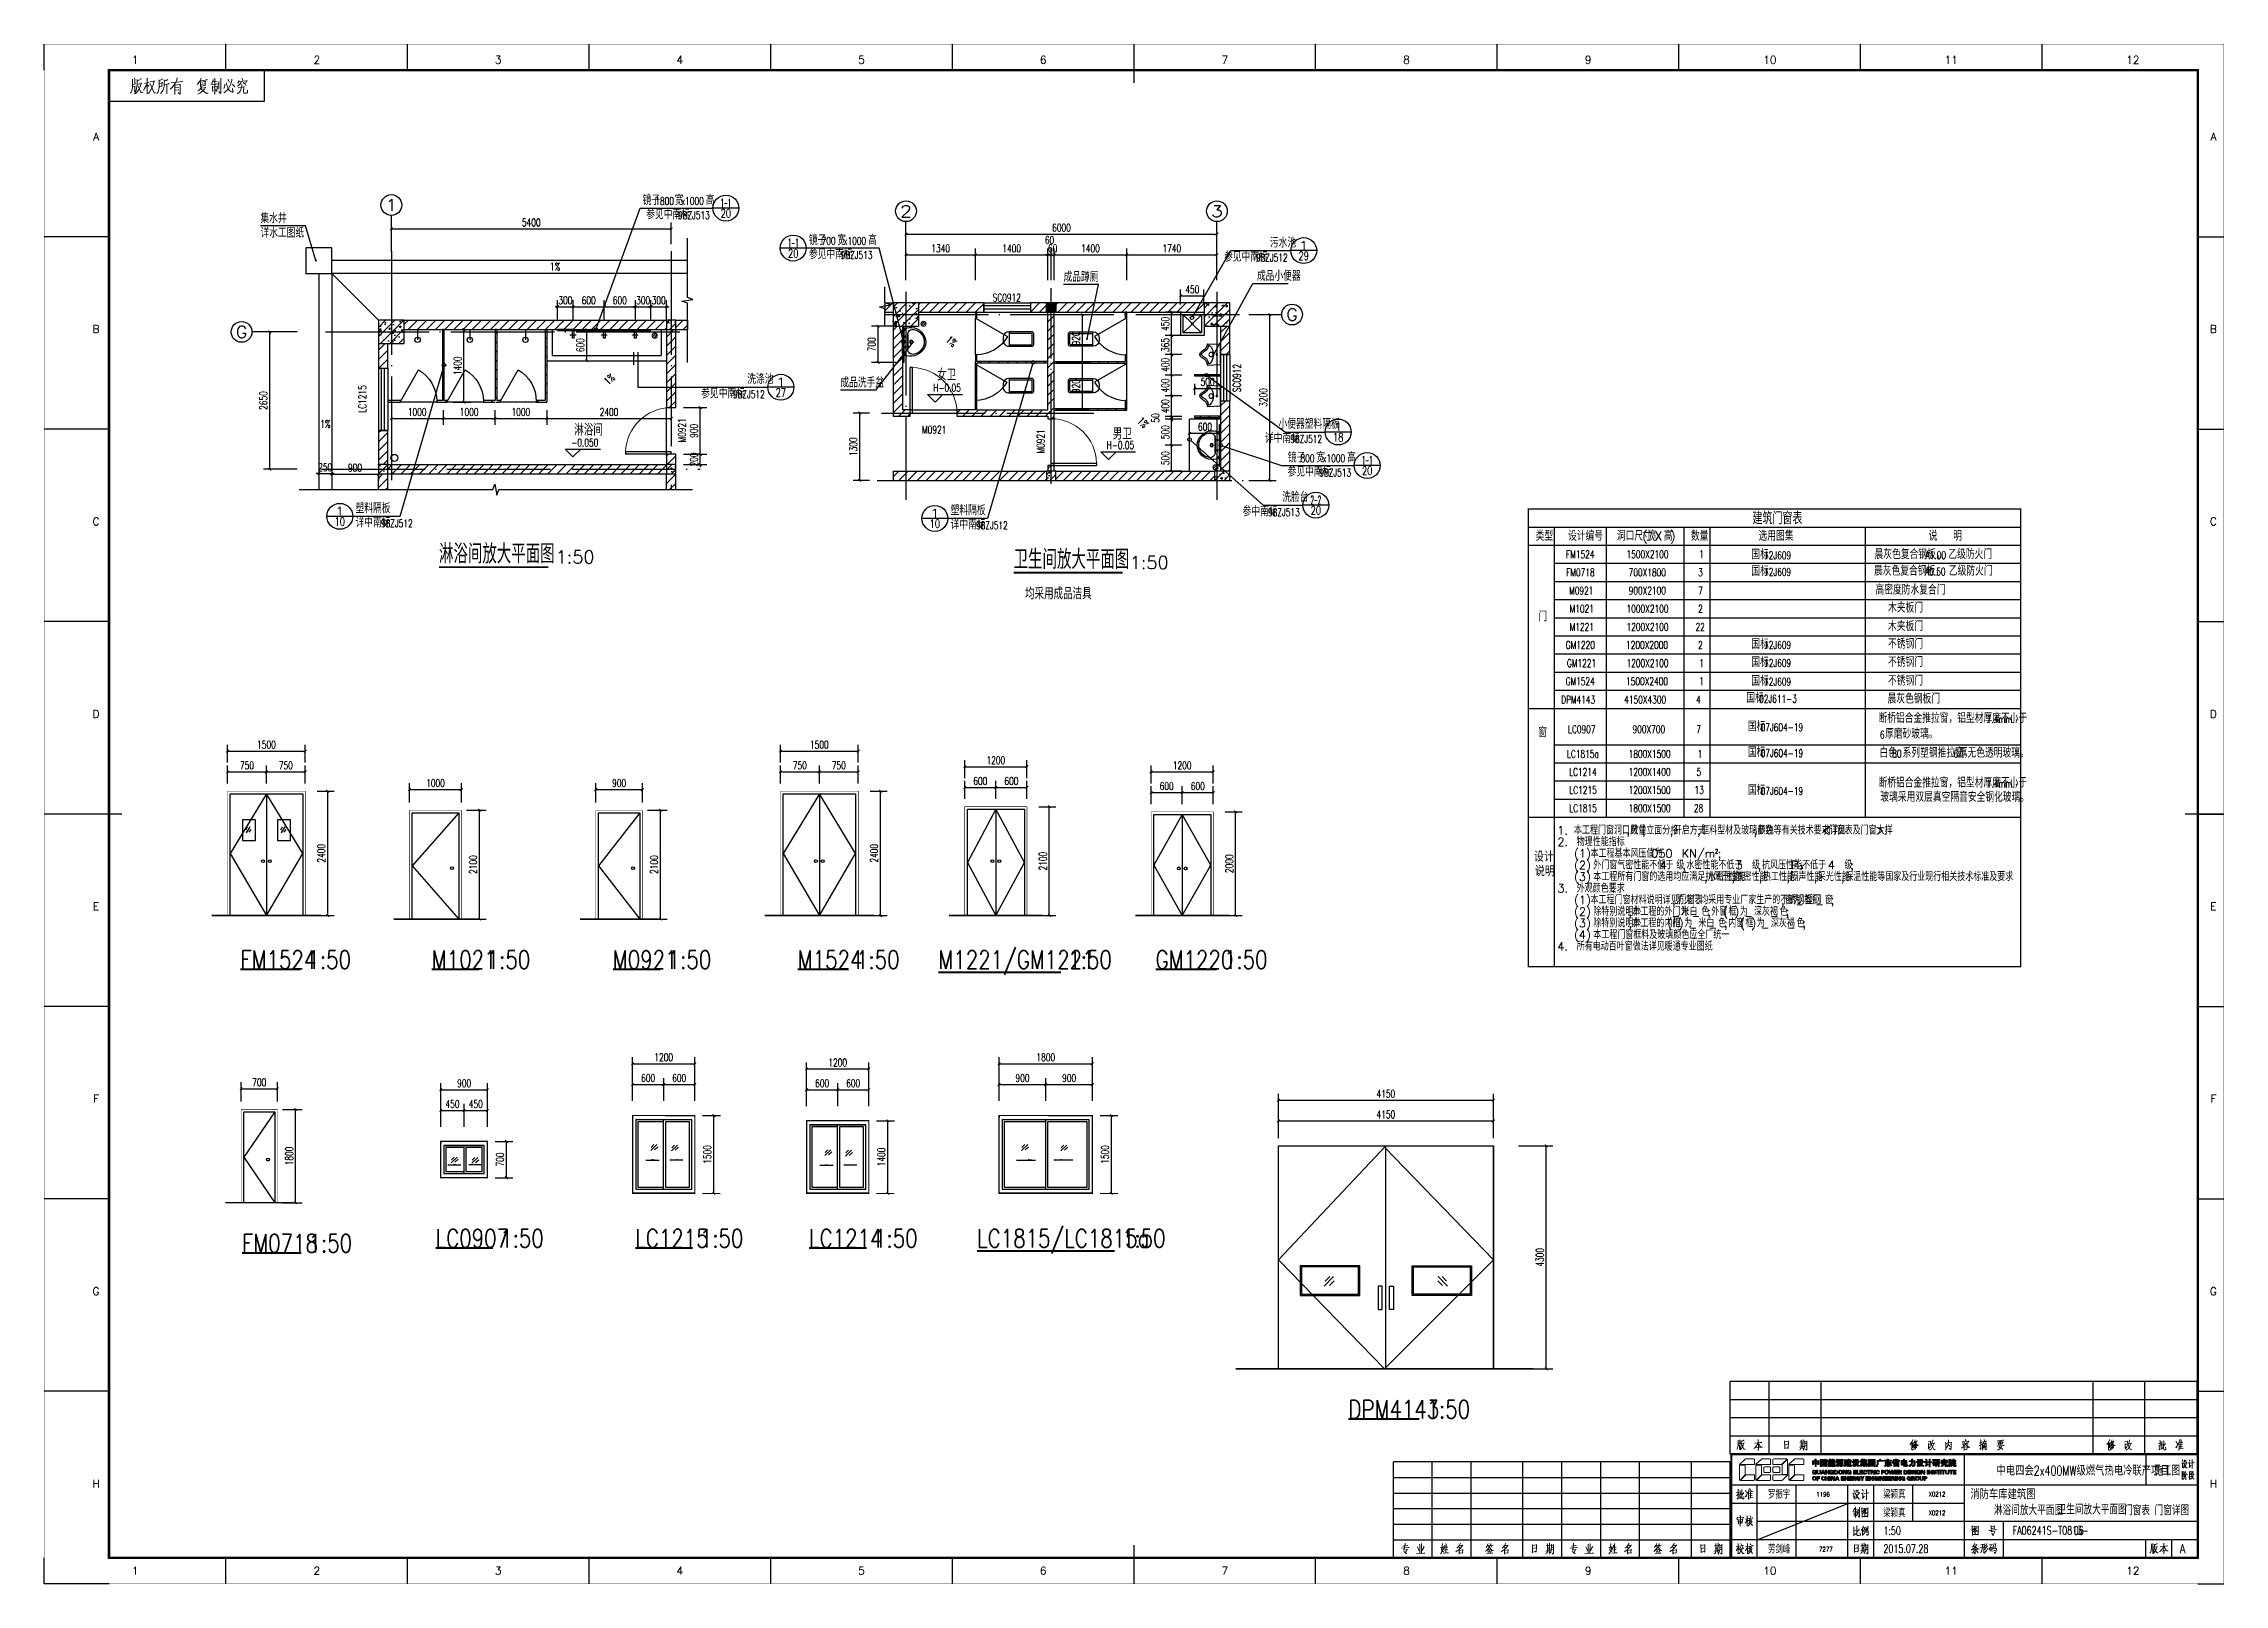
# Model space of a CAD drawing. Header units: millimetres. Extents: x 172649 to 472543, y 238332 to 449264.
# Drawn here: x 253295 to 295370, y 238332 to 268057 of the extents above; entities that cross this region are included whole.
import ezdxf
from ezdxf.enums import TextEntityAlignment as Align

# ---------------------------------------------------------------- set-up
doc = ezdxf.new("R2010")
doc.units = ezdxf.units.MM
doc.header["$LTSCALE"] = 1000
doc.linetypes.add('CENTER', pattern=[2, 1.25, -0.25, 0.25, -0.25])
doc.linetypes.add('DOTE', pattern=[2.42, 2, -0.2, 0.02, -0.2])
for name, color, linetype in [('AXIS', 3, 'Continuous'), ('AXIS_TEXT', 7, 'Continuous'), ('COLUMN', 7, 'Continuous'), ('DIM_ELEV', 3, 'Continuous'), ('DIM_IDEN', 3, 'Continuous'), ('DIM_LEAD', 3, 'Continuous'), ('DIM_SYMB', 3, 'Continuous'), ('DOTE', 1, 'CENTER'), ('E_WINDOW', 4, 'Continuous'), ('FUR', 8, 'Continuous'), ('HQ1', 7, 'Continuous'), ('HQ2', 7, 'Continuous'), ('LATRINE', 6, 'Continuous'), ('PUB_DIM', 3, 'Continuous'), ('PUB_HATCH', 8, 'Continuous'), ('PUB_TAB', 7, 'Continuous'), ('PUB_TEXT', 7, 'Continuous'), ('RAIL', 163, 'Continuous'), ('STAIR', 2, 'Continuous'), ('TEXT', 7, 'Continuous'), ('TK', 7, 'Continuous'), ('Version', 7, 'Continuous'), ('WALL', 255, 'Continuous'), ('WINDOW', 2, 'Continuous'), ('WINDOW_TEXT', 7, 'Continuous'), ('工程做法表', 251, 'Continuous'), ('文本', 3, 'Continuous')]:
    doc.layers.add(name, color=color, linetype=linetype)
doc.layers.add('层 1', color=7, linetype='Continuous', lineweight=0)
doc.styles.add('_TCH_AXIS', font='COMPLEX', dxfattribs={"bigfont": 'GBCBIG'})
doc.styles.add('_TCH_DIM', font='SIMPLEX', dxfattribs={"bigfont": 'GBCBIG'})
doc.styles.add('_TCH_DIM_T3', font='SIMPLEX', dxfattribs={"width": 0.705882, "bigfont": 'GBCBIG'})
doc.styles.add('_TCH_LABEL', font='COMPLEX', dxfattribs={"bigfont": 'GBCBIG'})
doc.styles.add('_TCH_WDTABLE', font='SIMPLEX', dxfattribs={"bigfont": 'GBCBIG'})
doc.styles.add('_TCH_WINDOW', font='SIMPLEX', dxfattribs={"height": 3.5, "bigfont": 'GBCBIG'})
doc.styles.add('D', font='geditxt', dxfattribs={"width": 0.75, "bigfont": 'dxt'})
doc.styles.add('gedi', font='geditxt.shx', dxfattribs={"width": 0.8, "bigfont": 'hz.shx'})
doc.styles.add('HZ', font='geditxt.shx', dxfattribs={"width": 0.75, "bigfont": 'hzfs_1.shx'})
doc.styles.get("Standard").update_dxf_attribs({"font": 'txt', "bigfont": 'gbcbig.shx'})
doc.styles.add('TK', font='geditxt.shx', dxfattribs={"width": 0.75, "bigfont": 'hzfs_1.shx'})
doc.dimstyles.new('_TCH_ARCH&&50', dxfattribs={"dimtxt": 148.75, "dimasz": 50, "dimexe": 125, "dimexo": 150, "dimgap": 50, "dimtad": 1, "dimdec": 0, "dimzin": 0, "dimdsep": 46, "dimtxsty": '_TCH_DIM_T3', "dimblk": 'ARCHTICK', "dimcen": 0.09, "dimclrt": 7, "dimazin": 2, "dimtfac": 1, "dimtdec": 0, "dimtix": 1, "dimtmove": 2, "dimatfit": 3, "dimfxl": 1, "dimtolj": 1, "dimtzin": 0, "dimarcsym": 0})
pattern_1 = [(45, (0, 89.76), (-88.388383, 88.388383), [])]
pattern_2 = [(45, (0, 0), (-88.388348, 88.388348), []), (50, (0, 0), (358.6301, -31.37607), [37.5, -412.5]), (355, (0, 0), (-69.37567, 376.09607), [30, -330]), (100.4514, (29.9, -2.6), (289.2547, 344.71977), [31.8701, -350.57106]), (46.1842, (0, 100), (533.6205, -82.7595), [56.25, -618.75]), (96.6356, (44.47, 93.1), (467.33135, 487.0589), [47.80514, -525.8565]), (351.1842, (0, 100), (467.331, 487.0593), [45, -495]), (21, (50, 75), (298.45353, -201.30945), [37.5, -412.5]), (326, (50, 75), (121.65767, 362.57502), [30, -330]), (71.4514, (74.87, 58.22), (420.1113, 161.26525), [31.8701, -350.57106]), (37.5, (0, 0), (6.079928, 166.446927), [0, -326, 0, -335, 0, -331.25]), (7.5, (0, 0), (131.53477, 197.20586), [0, -191, 0, -318.5, 0, -126.25]), (327.5, (-111.5, 0), (266.91122, -11.277436), [0, -125, 0, -390, 0, -517.5]), (317.5, (-161.5, 0), (291.59308, 50.05249), [0, -162.5, 0, -259, 0, -367.5])]

msp = doc.modelspace()

# ---------------------------------------------------------------- texts
for s, p in [('334455', (288462.4, 240091.9)), ('556677', (290509.4, 239292.5)), ('445566', (288234.4, 238959.5))]:
    msp.add_text(s, height=0.005).set_placement(p)
at = {"color": 7, "style": 'D', "width": 0.75}
for s, p in [('淋浴间放大平面图', (290923.1, 239670.7)), ('卫生间放大平面图', (292149.9, 239684.2)), ('门窗表 门窗详图', (293434.7, 239667.4))]:
    msp.add_text(s, height=171.2, rotation=360, dxfattribs=at).set_placement(p)
at = {"style": 'TK', "width": 0.85}
msp.add_attdef('A', (294507.7, 238931.9), '', height=175, dxfattribs=at)
at = {"layer": 'AXIS_TEXT', "style": '_TCH_AXIS'}
for s, width, p, p2 in [('1', 2.333333, (259891.3, 264829.9), (260117.6, 264829.9)), ('2', 1.5, (269820.2, 264710.1), (270046.5, 264710.1)), ('3', 1.5, (275820.2, 264710.1), (276046.5, 264710.1)), ('G', 1.166667, (257001.6, 262381.9), (257227.9, 262381.9)), ('G', 1.166667, (277269.2, 262716.9), (277495.5, 262716.9))]:
    msp.add_text(s, height=226.3, dxfattribs=dict(at, width=width)).set_placement(p, p2, align=Align.FIT)
at = {"layer": 'PUB_TAB', "color": 7}
for s, height, p in [('建筑门窗表', 241.13, (286265.5, 258781.3)), ('类型', 168.79, (282081.2, 258468.8)), ('设计编号', 168.79, (282707.4, 258468.8)), ('洞口尺寸', 168.79, (283647.4, 258468.8)), ('(', 175, (284138.9, 258468.8)), ('宽', 168.8, (284255.5, 258468.8)), ('X', 175, (284378.4, 258468.8)), ('高', 168.8, (284553.4, 258468.8)), (')', 175, (284676.3, 258468.8)), ('数量', 168.79, (285077.4, 258468.8)), ('选用图集', 168.79, (286381.8, 258468.8)), ('说', 168.8, (289664.5, 258468.8)), ('明', 168.8, (290137.4, 258468.8)), ('1.', 160, (282501, 252800.8)), ('本工程门窗洞口尺寸', 154.33, (282821, 252800.8)), ('数量', 154.33, (283912.1, 252800.8)), ('立面分格', 154.33, (284216.7, 252800.8)), ('开启方式', 154.33, (284746.1, 252800.8)), ('框料型材及玻璃参数', 154.33, (285275.5, 252800.8)), ('颜色等有关技术要求详见', 154.326, (286366.5, 252800.8)), ('<', 160, (287602.3, 252800.8)), ('门窗表及门窗大样', 154.33, (287735.6, 252800.8)), ('>.', 160, (288634.3, 252800.8)), ('设计', 192.91, (282048.3, 252273.9)), ('2.', 160, (282501, 252576.8)), ('(1)', 160, (282821, 252352.8)), ('物理性能指标', 154.33, (282874.3, 252576.8)), ('本工程基本风压值为', 154.33, (283141, 252352.8)), (':', 160, (283548.4, 252576.8)), (',', 160, (283832.1, 252800.8)), (',', 160, (284136.7, 252800.8)), ('050', 160, (284312.1, 252352.8)), (',', 160, (284666.1, 252800.8)), ('KN/m', 160, (284898.7, 252352.8)), (',', 160, (285195.5, 252800.8)), ('2', 80, (285538.7, 252432.8)), (';', 160, (285592.1, 252352.8)), (',', 160, (286286.5, 252800.8)), ('说明', 192.91, (282066.4, 251993.9)), ('(2)', 160, (282821, 252128.8)), ('(3)', 160, (282821, 251904.8)), ('本工程所有门窗的选用均应满足抗风压性能', 154.326, (283194.3, 251904.8)), ('外门窗气密性能不低于', 154.33, (283194.3, 252128.8)), ('4', 160, (284477.7, 252128.8)), ('级', 154.3, (284797.7, 252128.8)), (',', 160, (284910.1, 252128.8)), ('水密性能不低于', 154.33, (284990.1, 252128.8)), ('水密性能', 154.33, (285408.8, 251904.8)), ('气密性能', 154.33, (285938.2, 251904.8)), ('3', 160, (285936.5, 252128.8)), ('级', 154.3, (286256.5, 252128.8)), (',', 160, (286368.8, 252128.8)), ('抗风压性能', 154.33, (286448.8, 252128.8)), ('热工性能', 154.33, (286467.5, 251904.8)), ('隔声性能', 154.33, (286996.9, 251904.8)), ('P', 160, (287010.5, 252128.8)), ('3', 80, (287170.5, 252128.8)), ('不低于', 154.33, (287223.8, 252128.8)), ('采光性能', 154.33, (287526.2, 251904.8)), ('4', 160, (287720.9, 252128.8)), ('级', 154.3, (288040.9, 252128.8)), ('保温性能等国家及行业现行相关技术标准及要求', 154.326, (288055.6, 251904.8)), (';', 160, (288153.2, 252128.8)), ('3.', 160, (282501, 251680.8)), ('(1)', 160, (282821, 251456.8)), ('外观颜色要求', 154.33, (282874.3, 251680.8)), ('本工程门窗材料说明详见门窗表', 154.326, (283141, 251456.8)), (':', 160, (283548.4, 251680.8)), ('防火门均采用专业厂家生产的不锈钢板门', 154.326, (284793.8, 251456.8)), (',', 160, (285328.8, 251904.8)), (',', 160, (285858.2, 251904.8)), (',', 160, (286387.5, 251904.8)), ('窗为', 154.33, (286895.9, 251456.8)), (',', 160, (286916.9, 251904.8)), ('塑钢', 154.33, (287280.6, 251456.8)), (',', 160, (287446.2, 251904.8)), ('窗', 154.3, (287665.3, 251456.8)), (',', 160, (287975.6, 251904.8)), ('.', 160, (290414.8, 251904.8)), ('(2)', 160, (282821, 251232.8)), ('(3)', 160, (282821, 251008.8)), ('除特别说明外', 154.33, (283194.3, 251232.8)), (',', 160, (283868.4, 251232.8)), ('本工程的外门为', 154.33, (283948.4, 251232.8)), ('(', 160, (284622.4, 251008.8)), ('_', 160, (284734.8, 251232.8)), (',', 160, (284713.8, 251456.8)), (')', 160, (284841.4, 251008.8)), ('米白', 154.33, (284894.8, 251232.8)), ('_', 160, (285119.4, 251232.8)), ('色', 154.3, (285279.4, 251232.8)), (';', 160, (285391.8, 251232.8)), ('外窗', 154.33, (285471.8, 251232.8)), ('(', 160, (285696.5, 251232.8)), ('框', 154.3, (285803.1, 251232.8)), (')', 160, (285915.5, 251232.8)), ('为', 154.3, (286022.1, 251232.8)), ('(', 160, (286022.1, 251008.8)), ('_', 160, (286134.5, 251232.8)), (')', 160, (286241.1, 251008.8)), ('深灰褐', 154.33, (286294.5, 251232.8)), ('_', 160, (286631.5, 251232.8)), ('色', 154.3, (286791.5, 251232.8)), (',', 160, (286815.9, 251456.8)), (';', 160, (286903.8, 251232.8)), ('_', 160, (287120.6, 251456.8)), ('_', 160, (287505.3, 251456.8)), (';', 160, (287777.6, 251456.8)), ('(4)', 160, (282821, 250784.8)), ('本工程门窗框料及玻璃颜色应全厂统一', 154.326, (283194.3, 250784.8)), ('除特别说明外', 154.33, (283194.3, 251008.8)), (',', 160, (283868.4, 251008.8)), ('本工程的内门', 154.33, (283948.4, 251008.8)), ('框', 154.3, (284729.1, 251008.8)), ('为', 154.3, (284948.1, 251008.8)), ('_', 160, (285060.4, 251008.8)), ('.', 160, (285104.1, 250784.8)), ('米白', 154.33, (285220.4, 251008.8)), ('_', 160, (285445.1, 251008.8)), ('色', 154.3, (285605.1, 251008.8)), (';', 160, (285717.4, 251008.8)), ('内窗', 154.33, (285797.4, 251008.8)), ('框', 154.3, (286128.8, 251008.8)), ('为', 154.3, (286347.8, 251008.8)), ('_', 160, (286460.1, 251008.8)), ('深灰褐', 154.33, (286620.1, 251008.8)), ('_', 160, (286957.2, 251008.8)), ('色', 154.3, (287117.2, 251008.8)), (';', 160, (287229.5, 251008.8)), ('4.', 160, (282501, 250560.8)), ('所有电动百叶窗做法详见暖通专业图纸', 154.326, (282874.3, 250560.8)), ('.', 160, (284784.1, 250560.8))]:
    msp.add_text(s, height=height, dxfattribs=at).set_placement(p)
at = {"layer": 'PUB_TAB', "color": 2, "style": '_TCH_WDTABLE', "width": 0.705882}
for s, p in [('FM1524', (282668.6, 258129.8)), ('FM0718', (282671.1, 257779.8)), ('M0921', (282728.6, 257429.8)), ('M1021', (282738.6, 257079.8)), ('M1221', (282738.6, 256729.8)), ('GM1220', (282663.6, 256379.8)), ('GM1524', (282661.1, 255679.8)), ('GM1221', (282686.1, 256029.8))]:
    msp.add_text(s, height=148.75, dxfattribs=at).set_placement(p)
at = {"layer": 'PUB_TAB', "style": '_TCH_WDTABLE', "width": 0.705882}
for s, height, p in [('1500X2100', 148.75, (283836.1, 258129.8)), ('700X1800', 148.75, (283876.1, 257779.8)), ('3', 148.8, (285216.1, 257779.8)), ('1', 148.8, (285238.6, 258129.8)), ('12J609', 148.75, (286489.7, 258109.6)), ('12J609', 148.75, (286489.7, 257790.6)), ('A0.50', 148.75, (289593.8, 257794.7)), ('A1.00', 148.75, (289603.8, 258113.9)), ('900X2100', 148.75, (283876.1, 257429.8)), ('7', 148.8, (285216.1, 257429.8)), ('1000X2100', 148.75, (283836.1, 257079.8)), ('2', 148.8, (285216.1, 257079.8)), ('1200X2100', 148.75, (283836.1, 256729.8)), ('22', 148.75, (285166.1, 256729.8)), ('1200X2000', 148.75, (283826.1, 256379.8)), ('2', 148.8, (285216.1, 256379.8)), ('12J609', 148.75, (286489.7, 256381.1)), ('1500X2400', 148.75, (283826.1, 255679.8)), ('1200X2100', 148.75, (283836.1, 256029.8)), ('1', 148.8, (285238.6, 256029.8)), ('1', 148.8, (285238.6, 255679.8)), ('12J609', 148.75, (286489.7, 256031.1)), ('12J609', 148.75, (286489.7, 255670.5)), ('DPM4143', 148.75, (282574.9, 255324.9)), ('4150X4300', 148.75, (283789.9, 255324.9)), ('4', 148.8, (285177.4, 255324.9)), ('1.4mm', 148.75, (290785.6, 254953.1)), ('LC0907', 148.75, (282706.9, 254754.6)), ('900X700', 148.75, (283951.9, 254754.6)), ('7', 148.8, (285181.6, 254754.6)), ('6', 148.8, (288724.4, 254651.5)), ('LC1815a', 148.75, (282686, 254278.9)), ('1800X1500', 148.75, (283876, 254278.9)), ('1', 148.8, (285208.2, 254278.9)), ('80', 148.75, (288962.7, 254283.9)), ('6', 148.8, (290145.7, 254283.9)), ('LC1214', 148.75, (282728.5, 253932)), ('LC1215', 148.75, (282731, 253582)), ('1200X1400', 148.75, (283876, 253932)), ('1200X1500', 148.75, (283876, 253582)), ('13', 148.75, (285145.7, 253582)), ('5', 148.8, (285185.7, 253932)), ('1.4mm', 148.75, (290785.6, 253707.3)), ('LC1815', 148.75, (282731, 253232)), ('1800X1500', 148.75, (283876, 253232)), ('28', 148.75, (285135.7, 253232))]:
    msp.add_text(s, height=height, dxfattribs=at).set_placement(p)
at = {"layer": 'PUB_TAB', "style": '_TCH_WDTABLE'}
for s, height, p in [('国标', 168.79, (286243.9, 258109.6)), ('国标', 168.79, (286243.9, 257790.6)), ('晨灰色复合钢板，', 168.79, (288610.8, 257794.7)), ('晨灰色复合钢板，', 168.79, (288620.8, 258113.9)), ('乙级防火门', 168.79, (290043.8, 258113.9)), ('乙级防火门', 168.79, (290053.8, 257794.7)), ('高密度防水复合门', 168.79, (288638.1, 257428.8)), ('门', 168.8, (282136.6, 256914)), ('木夹板门', 168.79, (288880.1, 257082.5)), ('木夹板门', 168.79, (288880.1, 256725.3)), ('国标', 168.79, (286243.9, 256381.1)), ('不锈钢门', 168.79, (288879.2, 256384.8)), ('国标', 168.79, (286243.9, 256031.1)), ('国标', 168.79, (286243.9, 255670.5)), ('不锈钢门', 168.79, (288879.2, 256034.8)), ('不锈钢门', 168.79, (288879.2, 255674.2)), ('晨灰色钢板门', 168.79, (288871.9, 255327.6)), ('断桥铝合金推拉窗，铝型材厚度不小于', 168.794, (288696.7, 254953.1)), ('，', 168.8, (291315.6, 254953.1)), ('窗', 168.8, (282131.6, 254677.4)), ('厚磨砂玻璃。', 168.79, (288824.4, 254651.5)), ('白色', 168.79, (288717, 254283.9)), ('系列塑钢推拉窗，', 168.79, (289162.7, 254283.9)), ('厚无色透明玻璃。', 168.79, (290245.7, 254283.9)), ('断桥铝合金推拉窗，铝型材厚度不小于', 168.794, (288696.7, 253707.3)), ('，', 168.8, (291315.6, 253707.3)), ('玻璃采用双层真空隔音安全钢化玻璃。', 168.794, (288733.2, 253431.1))]:
    msp.add_text(s, height=height, dxfattribs=at).set_placement(p)
at = {"layer": 'PUB_TEXT'}
for s, height, style, p in [('镜子', 168.79, '_TCH_LABEL', (264851.3, 264946.3)), ('宽', 168.8, '_TCH_LABEL', (265472.1, 264946.3)), ('高', 168.8, '_TCH_LABEL', (266069.9, 264946.3)), ('集水井', 168.79, '_TCH_DIM', (257478.9, 264595.6)), ('参见中南标', 168.79, '_TCH_LABEL', (264921.2, 264671.9)), ('详水工图纸', 168.79, '_TCH_DIM', (257478.9, 264315.6)), ('镜子', 168.79, '_TCH_LABEL', (268060.2, 264176.5)), ('宽', 168.8, '_TCH_LABEL', (268606, 264176.5)), ('高', 168.8, '_TCH_LABEL', (269203.9, 264176.5)), ('污水池', 168.79, '_TCH_LABEL', (276954.7, 264125.2)), ('参见中南标', 168.79, '_TCH_LABEL', (268060.2, 263902.1)), ('参见中南标', 168.79, '_TCH_LABEL', (276070.3, 263852.7)), ('成品蹲厕', 168.79, '_TCH_DIM', (272973.3, 263462.8)), ('成品小便器', 168.79, '_TCH_DIM', (276703.9, 263483)), ('参见中南标', 168.79, '_TCH_LABEL', (265982.1, 261215.9)), ('洗涤池', 168.79, '_TCH_LABEL', (266870.2, 261494.1)), ('成品洗手盆', 168.79, '_TCH_DIM', (268666.9, 261425.3)), ('详中南标', 168.79, '_TCH_LABEL', (276857.9, 260353.2)), ('小便器塑料隔板', 168.79, '_TCH_LABEL', (277120.5, 260627.6)), ('镜子', 168.79, '_TCH_LABEL', (277300.4, 259981.1)), ('宽', 168.8, '_TCH_LABEL', (277846.1, 259981.1)), ('高', 168.8, '_TCH_LABEL', (278444, 259981.1)), ('参见中南标', 168.79, '_TCH_LABEL', (277295.3, 259706.7)), ('塑料隔板', 168.79, '_TCH_LABEL', (259311.9, 259000.4)), ('洗脸台', 168.79, '_TCH_LABEL', (277192.3, 259217.7)), ('详中南标', 168.79, '_TCH_LABEL', (259311.9, 258726)), ('详中南标', 168.79, '_TCH_LABEL', (270793.3, 258686.5)), ('塑料隔板', 168.79, '_TCH_LABEL', (270793.3, 258960.9)), ('参中南标', 168.79, '_TCH_LABEL', (276427.1, 258941.5))]:
    msp.add_text(s, height=height, dxfattribs=dict(at, style=style)).set_placement(p)
for s, height, style, width, p in [('1800', 148.75, '_TCH_LABEL', 0.705882, (265097.1, 264946.3)), ('x1000', 148.75, '_TCH_LABEL', 0.705882, (265594.9, 264946.3)), ('98ZJ513', 148.75, '_TCH_LABEL', 0.705882, (265535.6, 264671.9)), ('700', 148.75, '_TCH_LABEL', 0.705882, (268306, 264176.5)), ('x1000', 148.75, '_TCH_LABEL', 0.705882, (268728.9, 264176.5)), ('1%%%', 148.75, '_TCH_DIM', 0.705882, (263065.7, 263679.9)), ('98ZJ513', 148.75, '_TCH_LABEL', 0.705882, (268674.6, 263902.1)), ('98ZJ512', 148.75, '_TCH_LABEL', 0.705882, (276684.7, 263852.7)), ('女卫 ', 228.19, 'HZ', 0.7, (270535.8, 261554.7)), ('98ZJ512', 148.75, '_TCH_LABEL', 0.705882, (266596.5, 261215.9)), ('H-0.05', 148.75, '_TCH_DIM', 0.705882, (270461.7, 261342.4)), ('1%%%', 148.75, '_TCH_DIM', 0.705882, (258630.8, 260643.3)), ('淋浴间 ', 228.19, 'HZ', 0.7, (263533, 260493.7)), ('男卫 ', 228.19, 'HZ', 0.7, (273923.1, 260417.7)), ('98ZJ512', 148.75, '_TCH_LABEL', 0.705882, (277349.4, 260353.2)), ('-0.050', 148.75, '_TCH_DIM', 0.705882, (263475.6, 260285.1)), ('H-0.05', 148.75, '_TCH_DIM', 0.705882, (273805, 260235.6)), ('800', 148.75, '_TCH_LABEL', 0.705882, (277546.1, 259981.1)), ('x1000', 148.75, '_TCH_LABEL', 0.705882, (277969, 259981.1)), ('98ZJ513', 148.75, '_TCH_LABEL', 0.705882, (277909.6, 259706.7)), ('98ZJ512', 148.75, '_TCH_LABEL', 0.705882, (259803.4, 258726)), ('98ZJ512', 148.75, '_TCH_LABEL', 0.705882, (271284.8, 258686.5)), ('98ZJ513', 148.75, '_TCH_LABEL', 0.705882, (276918.6, 258941.5)), ('淋浴间放大平面图', 372.05, 'HZ', 0.75, (260923.2, 258028.1)), ('卫生间放大平面图', 372.05, 'HZ', 0.75, (272009.2, 257921.2)), ('均采用成品洁具', 228.19, 'HZ', 0.7, (272230, 257334.7)), ('FM1524', 350, 'gedi', 0.8, (257093.1, 250209.2)), ('1:50', 350, 'gedi', 0.8, (258385.8, 250209.2)), ('M1021', 350, 'gedi', 0.8, (260785.2, 250209.2)), ('1:50', 350, 'gedi', 0.8, (261844.5, 250209.2)), ('M0921', 350, 'gedi', 0.8, (264277.5, 250209.2)), ('1:50', 350, 'gedi', 0.8, (265336.9, 250209.2)), ('M1524', 350, 'gedi', 0.8, (267845.3, 250209.2)), ('1:50', 350, 'gedi', 0.8, (268969.9, 250209.2)), ('M1221/GM1221', 350, 'gedi', 0.8, (270559.6, 250209.2)), ('1:50', 350, 'gedi', 0.8, (273065.6, 250209.2)), ('GM1220', 350, 'gedi', 0.8, (274748, 250209.2)), ('1:50', 350, 'gedi', 0.8, (276068.6, 250209.2)), ('FM0718', 350, 'gedi', 0.8, (257123.6, 244737.7)), ('1:50', 350, 'gedi', 0.8, (258406.9, 244737.7)), ('LC0907', 350, 'gedi', 0.8, (260858.3, 244833.1)), ('1:50', 350, 'gedi', 0.8, (262104.3, 244833.1)), ('LC1215', 350, 'gedi', 0.8, (264710, 244833.1)), ('1:50', 350, 'gedi', 0.8, (265956, 244833.1)), ('LC1214', 350, 'gedi', 0.8, (268062.3, 244833.1)), ('1:50', 350, 'gedi', 0.8, (269317.6, 244833.1)), ('LC1815/LC1815a', 350, 'gedi', 0.8, (271305.9, 244833.1)), ('1:50', 350, 'gedi', 0.8, (274101.2, 244833.1)), ('DPM4143', 350, 'gedi', 0.8, (278469.8, 241535.2)), ('1:50', 350, 'gedi', 0.8, (279977.2, 241535.2)), (' 中电四会2x400MW级燃气热电冷联产项目  ', 190.157, 'HZ', 0.7, (290880.7, 240430.9)), ('施工图', 177.99, 'HZ', 0.7, (294011.8, 240433)), ('罗振宇', 152.13, 'HZ', 0.7, (286564.5, 239987.7)), ('1196', 89.28, 'HZ', 0.7, (287496, 240024.4)), ('梁颖真', 152.13, 'HZ', 0.7, (288788.7, 239987.7)), ('X0212', 89.28, 'HZ', 0.7, (289661.9, 240027.6)), ('消防车库建筑图', 190.16, 'HZ', 0.7, (290468.4, 239976.3)), ('梁颖真', 152.13, 'HZ', 0.7, (288788.7, 239628.9)), ('1:50', 160.71, 'HZ', 0.7, (288790.9, 239286.8)), ('X0212', 89.28, 'HZ', 0.7, (289661.9, 239665.8)), ('FA06241S-T0813- ', 160.706, 'HZ', 0.7, (291285.4, 239292.3)), ('劳剑峰', 152.13, 'HZ', 0.7, (286564.5, 238929.9)), ('7277', 89.28, 'HZ', 0.7, (287549.6, 238964.6)), ('2015.07.28', 160.71, 'HZ', 0.7, (288790.9, 238939.3))]:
    msp.add_text(s, height=height, dxfattribs=dict(at, style=style, width=width)).set_placement(p)
at = {"layer": 'PUB_TEXT', "style": '_TCH_LABEL'}
for s, width, p, p2 in [('20', 0.772059, (266357.4, 264701.5), (266558.7, 264701.5)), ('1-1', 0.525, (266357.4, 264902.8), (266558.7, 264902.8)), ('1-1', 0.525, (267657.1, 264133), (267858.4, 264133)), ('1', 2.916667, (277506.6, 264083.5), (277707.8, 264083.5)), ('20', 0.772059, (267657.1, 263931.7), (267858.4, 263931.7)), ('29', 0.772059, (277506.6, 263882.3), (277707.8, 263882.3)), ('27', 0.772059, (267418.4, 261245.5), (267619.6, 261245.5)), ('1', 2.916667, (267418.4, 261446.8), (267619.6, 261446.8)), ('18', 0.905172, (278171.3, 260382.8), (278372.5, 260382.8)), ('1', 2.916667, (278171.3, 260584.1), (278372.5, 260584.1)), ('1-1', 0.525, (278731.5, 259937.6), (278932.8, 259937.6)), ('20', 0.772059, (278731.5, 259736.4), (278932.8, 259736.4)), ('2-2', 0.4375, (277740.5, 259172.3), (277941.7, 259172.3)), ('10', 0.905172, (258908.8, 258755.6), (259110, 258755.6)), ('1', 2.916667, (258908.8, 258956.8), (259110, 258956.8)), ('10', 0.905172, (270390.2, 258716.1), (270591.4, 258716.1)), ('1', 2.916667, (270390.2, 258917.3), (270591.4, 258917.3)), ('20', 0.772059, (277740.5, 258971.1), (277941.7, 258971.1))]:
    msp.add_text(s, height=161, dxfattribs=dict(at, width=width)).set_placement(p, p2, align=Align.FIT)
at = {"layer": 'PUB_TEXT', "style": '_TCH_DIM', "width": 0.705882}
for rotation, p in [(318.62148, (270686.4, 262323.9)), (41.37852, (264186.6, 261461.3)), (313.86109, (274382.4, 260766.7))]:
    msp.add_text('1%', height=148.75, rotation=rotation, dxfattribs=at).set_placement(p)
at = {"layer": 'PUB_TEXT'}
for p in [(263173.2, 258028.1), (274251, 257921.2)]:
    msp.add_text('1:50', height=250, dxfattribs=at).set_placement(p)
at = {"layer": 'TEXT', "style": '_TCH_DIM'}
for p in [(286147.4, 255342.2), (286177.3, 254792.5), (286177.3, 254293.7), (286177.3, 253561.8)]:
    msp.add_text('国标', height=168.79, dxfattribs=at).set_placement(p)
at = {"layer": 'TEXT', "style": '_TCH_DIM', "width": 0.705882}
for s, p in [('02J611-3', (286393.1, 255342.2)), ('07J604-19', (286423.1, 254792.5)), ('07J604-19', (286423.1, 254293.7)), ('07J604-19', (286423.1, 253561.8))]:
    msp.add_text(s, height=148.75, dxfattribs=at).set_placement(p)
at = {"layer": 'TEXT', "color": 6, "style": 'HZ', "width": 0.7}
msp.add_text('06', height=160.71, dxfattribs=at).set_placement((292462.4, 239290))

# ---------------------------------------------------------------- blocks, each defined once
blk = doc.blocks.new('GEDI_WK_A1')
at = {"color": 3}
for p, q in [((0, 584), (0, 594)), ((70.08, 584), (70.08, 594)), ((140.17, 584), (140.17, 594)), ((210.25, 584), (210.25, 594)), ((280.33, 584), (280.33, 594)), ((350.42, 584), (350.42, 594)), ((420.5, 584), (420.5, 594)), ((490.58, 584), (490.58, 594)), ((560.67, 584), (560.67, 594)), ((630.75, 584), (630.75, 594)), ((700.83, 584), (700.83, 594)), ((770.92, 584), (770.92, 594)), ((85, 572), (85, 584)), ((25, 572), (85, 572)), ((25, 519.75), (0, 519.75)), ((831, 519.75), (841, 519.75)), ((25, 445.5), (0, 445.5)), ((831, 445.5), (841, 445.5)), ((25, 371.25), (0, 371.25)), ((831, 371.25), (841, 371.25)), ((25, 297), (0, 297)), ((831, 297), (841, 297)), ((25, 222.75), (0, 222.75)), ((831, 222.75), (841, 222.75)), ((25, 148.5), (0, 148.5)), ((831, 148.5), (841, 148.5)), ((25, 74.25), (0, 74.25)), ((831, 74.25), (841, 74.25)), ((0, 0), (0, 10)), ((70.08, 0), (70.08, 10)), ((140.17, 0), (140.17, 10)), ((210.25, 0), (210.25, 10)), ((280.33, 0), (280.33, 10)), ((350.42, 0), (350.42, 10)), ((420.5, 0), (420.5, 10)), ((490.58, 0), (490.58, 10)), ((560.67, 0), (560.67, 10)), ((630.75, 0), (630.75, 10)), ((700.83, 0), (700.83, 10)), ((770.92, 0), (770.92, 10)), ((25, 0), (0, 0)), ((831, 0), (841, 0))]:
    blk.add_line(p, q, dxfattribs=at)
for points, const_width in [([(0, 0), (841, 0), (841, 594), (0, 594)], 0.1), ([(25, 10), (831, 10), (831, 584), (25, 584)], 1)]:
    blk.add_lwpolyline(points, close=True, dxfattribs=dict(at, const_width=const_width))
at = {"color": 3, "const_width": 0.5}
for points in [[(420.5, 579), (420.5, 594)], [(30, 297), (0, 297)], [(826, 297), (841, 297)], [(420.5, 0), (420.5, 15)]]:
    blk.add_lwpolyline(points, dxfattribs=at)
at = {"color": 3}
for s, p in [('1', (35.04, 588)), ('2', (105.12, 588)), ('3', (175.21, 588)), ('4', (245.29, 588)), ('5', (315.38, 588)), ('6', (385.46, 588)), ('7', (455.54, 588)), ('8', (525.62, 588)), ('9', (595.71, 588)), ('10', (665.79, 588)), ('11', (735.87, 588)), ('12', (805.96, 588)), ('1', (35.04, 5)), ('2', (105.12, 5)), ('3', (175.21, 5)), ('4', (245.29, 5)), ('5', (315.38, 5)), ('6', (385.46, 5)), ('7', (455.54, 5)), ('8', (525.62, 5)), ('9', (595.71, 5)), ('10', (665.79, 5)), ('11', (735.87, 5)), ('12', (805.96, 5))]:
    blk.add_text(s, height=3, dxfattribs=at).set_placement(p, align=Align.MIDDLE)
for s, p in [('A', (20, 556.88)), ('A', (837, 556.88)), ('B', (20, 482.62)), ('B', (837, 482.62)), ('C', (20, 408.38)), ('C', (837, 408.38)), ('D', (20, 334.12)), ('D', (837, 334.12)), ('E', (20, 259.88)), ('E', (837, 259.88)), ('F', (20, 185.62)), ('F', (837, 185.62)), ('G', (20, 111.38)), ('G', (837, 111.38)), ('H', (20, 37.12)), ('H', (837, 37.12))]:
    blk.add_text(s, height=3, dxfattribs=at).set_placement(p, align=Align.CENTER)
blk = doc.blocks.new('GEDI_Copyright_2012')
at = {"color": 7, "lineweight": 0}
for points in [[(8.99, -3.43), (9.11, -3.83), (9.11, -5.03), (9.11, -5.93), (9.03, -6.73), (8.9, -7.33), (8.73, -8.03), (8.48, -8.53), (8.22, -8.93)], [(9.11, -6.38), (10.01, -6.28), (9.92, -6.13), (9.92, -8.38), (9.88, -8.08), (9.88, -7.68)], [(9.16, -5.48), (10.39, -5.28)], [(10.81, -3.53), (10.9, -4.03), (10.9, -4.68), (10.81, -5.53), (10.73, -6.33), (10.6, -7.03), (10.47, -7.68), (10.3, -8.23), (10.09, -8.72), (9.84, -9.08)], [(9.88, -3.13), (9.96, -3.43), (9.96, -5.33)], [(11.2, -5.43), (12.56, -5.08), (12.47, -4.93), (12.26, -5.58), (12, -6.38), (11.75, -6.98), (11.45, -7.63), (11.03, -8.23), (10.6, -8.68), (10.26, -9.03)], [(12.43, -3.23), (12.34, -3.38), (11.53, -3.88), (10.98, -4.13)], [(11.15, -6.08), (12.34, -8.63), (13.15, -8.68), (12.38, -8.58), (12.17, -8.28)], [(14.72, -4.88), (14.42, -5.73), (14.08, -6.43), (13.74, -7.13), (13.45, -7.63), (13.36, -7.78)], [(13.62, -5.08), (15.4, -4.68)], [(14.64, -3.13), (14.81, -3.38), (14.76, -3.33), (14.72, -9.13), (14.68, -8.72), (14.72, -8.13)], [(14.72, -5.63), (15.27, -6.03), (15.4, -6.33)], [(15.7, -4.48), (17.52, -4.18), (17.44, -4.03), (17.27, -4.68), (17.1, -5.43), (16.93, -5.93), (16.76, -6.43), (16.55, -6.93), (16.21, -7.48), (15.91, -7.98), (15.61, -8.43), (15.32, -8.72), (15.02, -8.98)], [(15.61, -5.23), (15.87, -5.28), (17.44, -8.72), (18.2, -8.83), (17.44, -8.63), (17.14, -8.08)], [(20.67, -3.38), (20.5, -3.48), (19.35, -4.13), (19.27, -3.73), (19.4, -4.13), (19.4, -5.43), (19.35, -6.23), (19.31, -6.78), (19.22, -7.33), (19.1, -7.83), (18.93, -8.33), (18.72, -8.68), (18.54, -8.98)], [(19.48, -6.38), (19.56, -6.33), (20.54, -6.18), (20.41, -6.23), (20.54, -4.68), (20.63, -4.88), (19.44, -5.13)], [(22.67, -3.58), (21.99, -3.98), (21.35, -4.13), (21.26, -3.73), (21.35, -4.33), (21.31, -4.93), (21.26, -5.58), (21.22, -6.13), (21.13, -6.63), (21.05, -7.18), (20.92, -7.58), (20.71, -7.88), (20.5, -8.23), (20.28, -8.53), (20.07, -8.78), (19.86, -8.98)], [(21.31, -5.53), (23.22, -5.23), (23.09, -5.18), (22.88, -5.28)], [(22.28, -5.43), (22.28, -9.13), (22.24, -8.88), (22.28, -8.48)], [(26.28, -2.98), (26.28, -3.23), (26.02, -4.08), (25.76, -4.68), (25.51, -5.08), (25.04, -5.83), (24.36, -6.63), (23.9, -7.13), (23.6, -7.38)], [(23.98, -4.83), (28.4, -4.43), (28.14, -4.33)], [(25.34, -5.53), (25.43, -5.73), (25.38, -9.03), (25.38, -9.33), (25.34, -9.03), (25.38, -8.68)], [(25.43, -5.73), (27.38, -5.53), (27.38, -5.43), (27.47, -5.53), (27.38, -5.58), (27.38, -9.08), (27.34, -9.28), (26.66, -8.63), (27.34, -9.18)], [(26.96, -6.58), (25.47, -6.73)], [(25.47, -7.68), (26.96, -7.53)], [(28.14, -4.33), (27.8, -4.48)], [(35.45, -3.03), (35.49, -3.23), (34.98, -4.18), (34.52, -4.83), (34.26, -5.23), (34.05, -5.53)], [(35.71, -6.38), (35.71, -6.53), (34.98, -7.43), (34.56, -7.78), (34.26, -8.03)], [(35.62, -6.88), (35.75, -6.98), (37.28, -6.68), (37.23, -6.53), (36.77, -7.33), (36.47, -7.68), (36.17, -7.98), (35.71, -8.38), (35.28, -8.72), (34.81, -8.98), (34.26, -9.23)], [(35.11, -4.08), (36.34, -3.93), (37.87, -3.68), (37.75, -3.63), (37.49, -3.73)], [(35.24, -4.43), (35.28, -4.73), (35.32, -5.58), (35.32, -6.38), (35.28, -6.23), (37.19, -5.93), (37.07, -5.93), (37.15, -4.23), (37.28, -4.38), (35.28, -4.68)], [(36.64, -5.28), (35.36, -5.48)], [(35.54, -7.38), (35.62, -7.43), (37.57, -8.98), (38.3, -8.93), (37.57, -8.93), (37.32, -8.78)], [(39.27, -5.63), (42.08, -5.33), (42.03, -5.33), (41.87, -5.28), (41.65, -5.38)], [(40.12, -3.58), (40.16, -3.88), (39.83, -4.93), (39.66, -5.23)], [(39.87, -6.13), (39.95, -6.68), (39.95, -6.78), (40, -8.28), (39.95, -7.98), (40, -7.73)], [(40, -6.58), (41.95, -6.28), (41.82, -6.13), (41.74, -6.53), (41.69, -7.18), (41.61, -7.63), (41.57, -7.93), (41.44, -8.08), (41.06, -7.58), (41.48, -8.03)], [(40.12, -4.48), (41.74, -4.33)], [(40.8, -3.03), (40.84, -3.28), (40.8, -9.23), (40.72, -8.88), (40.8, -8.53)], [(42.33, -4.33), (42.42, -4.58), (42.42, -7.33), (42.33, -6.83), (42.37, -6.53)], [(43.1, -3.13), (43.18, -3.43), (43.14, -8.23), (43.14, -8.53), (43.1, -8.78), (43.05, -8.88), (42.97, -8.98), (42.37, -8.23), (43.05, -8.88)], [(47.43, -3.48), (47.39, -4.03), (47.17, -4.73), (47, -5.28), (46.71, -5.88), (46.45, -6.48), (46.2, -6.88), (45.86, -7.38), (45.47, -7.78), (45.09, -8.13), (44.67, -8.48), (44.24, -8.72)], [(44.67, -5.43), (44.63, -5.93), (44.5, -6.48), (44.37, -6.83), (44.24, -7.03)], [(45.26, -4.88), (45.43, -5.63), (45.56, -6.18), (45.77, -6.68), (45.99, -7.23), (46.24, -7.63), (46.58, -7.93), (47.05, -8.28), (47.51, -8.43), (47.81, -8.48), (47.94, -8.48), (47.73, -7.78), (47.64, -7.13), (47.81, -8.48)], [(45.82, -3.53), (46.07, -3.93), (46.24, -4.28), (46.32, -4.48), (46.32, -4.63)], [(47.64, -5.43), (48.07, -5.93), (48.36, -6.28), (48.49, -6.58)], [(51.21, -5.48), (51.21, -5.83), (51.08, -6.58), (50.95, -7.03), (50.83, -7.43), (50.7, -7.78), (50.53, -8.13), (50.32, -8.43), (50.06, -8.68), (49.77, -8.93), (49.43, -9.18)], [(50.91, -4.68), (50.83, -4.98), (50.44, -5.43), (50.06, -5.83), (49.81, -6.03), (49.55, -6.23)], [(50.06, -3.98), (50.02, -4.33), (49.94, -4.58), (49.85, -4.83), (49.77, -4.98), (49.68, -5.03), (50.02, -4.43), (53.29, -4.13), (53.16, -4.03), (52.78, -4.83)], [(49.98, -6.68), (52.19, -6.43), (52.06, -6.28), (52.02, -6.58), (51.93, -8.18), (51.97, -8.63), (52.06, -8.78), (52.19, -8.88), (52.4, -8.88), (52.61, -8.88), (53.21, -8.88), (53.42, -8.78), (53.46, -8.72), (53.42, -7.68), (53.42, -8.78)], [(51.21, -3.03), (51.47, -3.58), (51.55, -3.93)], [(51.76, -4.78), (52.27, -5.13), (52.65, -5.43), (52.83, -5.68), (52.91, -5.88)]]:
    blk.add_lwpolyline(points, dxfattribs=at)
blk = doc.blocks.new('_E6')
for p, q in [((240, 0), (-240, 0)), ((-237, 0), (239, 0)), ((240, 0), (270, -79)), ((-213, -36), (-271, -91)), ((-240, 0), (-270, -79)), ((-179, -23), (181, -23)), ((141, -105), (-141, -105)), ((-141, -105), (141, -105)), ((217, -37), (274, -95))]:
    blk.add_line(p, q)
for centre, radius in [((-99, -65), 16.3), ((2, -172), 31.6), ((2, -172), 23), ((101, -65), 16.3)]:
    blk.add_circle(centre, radius)
for centre, radius, start, end in [((28, -152), 307, 166.1751, 244.7296), ((-141, -205), 100, 90, 190.5602), ((0, -179), 243, 190.5602, 349.4398), ((-179, -73), 50, 90, 133.181), ((-28, -152), 307, 297.0639, 13.8249), ((141, -205), 100, 349.4398, 90), ((181, -73), 50, 44.5607, 90), ((0, -201), 250, 245.8071, 296.4628), ((28, -152), 307, 266.589, 266.5936)]:
    blk.add_arc(centre, radius, start, end)
at = {"width": 0.8, "flags": 9}
for tag in ['XSIZE', 'YSIZE']:
    blk.add_attdef(tag, (0, 0), '', height=0.5, dxfattribs=at)
blk = doc.blocks.new('831OOUV1')
for p, q in [((100, 0), (-100, 0)), ((-140, -40), (-140, -480)), ((-110, -40), (-110, -470)), ((100, -30), (-100, -30)), ((110, -470), (110, -40)), ((140, -480), (140, -40)), ((140, -470), (-140, -470)), ((-30, -590), (30, -590))]:
    blk.add_line(p, q)
for centre, radius, start, end in [((-100, -40), 40, 90, 180), ((100, -40), 40, 0, 90), ((-100, -40), 10, 90, 180), ((100, -40), 10, 0, 90), ((-30, -480), 110, 180, 270), ((30, -480), 110, 270, 0)]:
    blk.add_arc(centre, radius, start, end)
at = {"width": 0.8, "flags": 9}
for tag in ['XSIZE', 'YSIZE']:
    blk.add_attdef(tag, (0, 0), '', height=0.5, dxfattribs=at)
blk = doc.blocks.new('M_E8')
for p, q in [((-204, -257), (-194, -2)), ((-194, -2), (196, -2)), ((206, -257), (196, -2))]:
    blk.add_line(p, q)
at = {"const_width": 1.5}
for points in [[(-196, 0), (196, 0), (206, -257, -4.356259)], [(-194, -2), (-204, -257, 0.758087)]]:
    blk.add_lwpolyline(points, format="xyb", dxfattribs=at)
for points in [[(-204, -257), (-194, -258), (-194, -258), (-183, -260), (-175, -261), (-165, -264), (-156, -268), (-147, -271), (-138, -275), (-128, -281), (-119, -287), (-109, -295), (-102, -300), (-94, -308), (-86, -316), (-79, -324), (-74, -332), (-68, -340), (-62, -348), (-58, -356), (-54, -366), (-50, -374), (-43, -383), (-36, -389), (-30, -392), (-23, -395), (-17, -398), (-9, -399), (0, -399), (13, -398), (23, -395), (29, -392), (35, -389), (43, -385), (49, -380), (54, -374), (58, -366), (62, -357), (65, -347), (71, -340), (75, -332), (80, -325), (85, -319), (91, -313), (95, -308), (100, -302), (106, -295), (113, -290), (119, -285), (126, -280), (132, -277), (139, -273), (145, -271), (154, -268), (162, -264), (173, -261), (183, -259), (191, -258), (199, -257), (206, -257)], [(-2, -142), (6, -142), (12, -146), (19, -148), (25, -152), (29, -158), (34, -166), (37, -174), (39, -183), (37, -191), (35, -200), (29, -208), (25, -214), (17, -219), (12, -223), (4, -224), (-2, -224), (-6, -224), (-11, -223), (-18, -221), (-26, -217), (-32, -213), (-37, -207), (-42, -199), (-44, -190), (-45, -183), (-42, -173), (-40, -164), (-35, -158), (-31, -150), (-26, -148), (-24, -144), (-18, -143), (-14, -143), (-12, -142), (-8, -142), (-6, -141), (-2, -142)]]:
    blk.add_lwpolyline(points, dxfattribs=at)
for centre, radius in [((-3, -184), 41.7), ((-1, -74), 15)]:
    blk.add_circle(centre, radius)
for centre, radius, start, end in [((-218, -432), 176, 26.1838, 85.5792), ((-158, -223), 22.7, 134.5857, 206.4573), ((-198, -412), 179, 22.2984, 83.8043), ((-2, -389), 250, 46.6458, 133.3542), ((1, -338), 63.3, 194.7447, 345.2553), ((4, -329), 38.6, 202.7778, 341.3609), ((201, -407), 174, 100.5676, 157.7034), ((215, -425), 168, 93.3348, 155.3309), ((162, -222), 16.2, 297.1389, 62.8611)]:
    blk.add_arc(centre, radius, start, end)
blk.add_point((1, -402))
at = {"width": 0.8, "flags": 9}
for tag in ['XSIZE', 'YSIZE']:
    blk.add_attdef(tag, (0, 0), '', height=0.5, dxfattribs=at)
blk = doc.blocks.new('GEDI_Version_2012')
at = {"layer": 'Version', "color": 2}
for p, q in [((-180, 0), (-180, 28)), ((0, 28), (-180, 28)), ((-165, 0), (-165, 28)), ((-145, 0), (-145, 28)), ((-40, 0), (-40, 28)), ((-20, 0), (-20, 28)), ((0, 21), (-180, 21)), ((0, 14), (-180, 14)), ((0, 7), (-180, 7)), ((0, 0), (-180, 0))]:
    blk.add_line(p, q, dxfattribs=at)
at = {"layer": 'Version', "color": 7}
blk.add_line((0, 28), (0, 0), dxfattribs=at)
at = {"layer": 'Version', "color": 7, "lineweight": 0}
for points in [[(-177.01, 5.36), (-176.93, 5.09), (-176.93, 4.31), (-176.93, 3.72), (-176.99, 3.19), (-177.07, 2.8), (-177.18, 2.34), (-177.35, 2.01), (-177.51, 1.75)], [(-176.93, 3.42), (-176.35, 3.49), (-176.41, 3.59), (-176.41, 2.11), (-176.43, 2.31), (-176.43, 2.57)], [(-176.91, 4.02), (-176.1, 4.14)], [(-175.82, 5.29), (-175.76, 4.97), (-175.76, 4.54), (-175.82, 3.98), (-175.87, 3.45), (-175.96, 3), (-176.04, 2.57), (-176.15, 2.21), (-176.29, 1.88), (-176.46, 1.65)], [(-176.43, 5.56), (-176.38, 5.36), (-176.38, 4.11)], [(-175.57, 4.05), (-174.68, 4.28), (-174.73, 4.37), (-174.87, 3.95), (-175.04, 3.42), (-175.2, 3.03), (-175.4, 2.6), (-175.68, 2.21), (-175.96, 1.91), (-176.18, 1.68)], [(-174.76, 5.49), (-174.81, 5.39), (-175.34, 5.06), (-175.7, 4.9)], [(-175.6, 3.62), (-174.81, 1.95), (-174.29, 1.91), (-174.79, 1.98), (-174.92, 2.17)], [(-169.3, 4.31), (-169.61, 3.72), (-169.89, 3.23), (-170.19, 2.86), (-170.56, 2.5), (-170.87, 2.24)], [(-170.58, 4.21), (-167.83, 4.51), (-167.94, 4.57), (-168.3, 4.47)], [(-169.92, 2.53), (-168.52, 2.7), (-168.64, 2.77), (-168.88, 2.67)], [(-169.19, 5.62), (-169.16, 2.93), (-169.16, 1.49), (-169.22, 1.68), (-169.16, 2.11)], [(-169.06, 4.28), (-168.22, 2.6), (-167.6, 2.64), (-168.19, 2.67), (-168.35, 2.86)], [(-159.11, 5.16), (-159.05, 4.83), (-159.03, 4.12), (-159, 3.36), (-159, 3.26), (-159, 2.74), (-159, 2.05), (-159, 2.27), (-157.91, 2.48), (-157.69, 2.24), (-157.63, 2.54), (-157.63, 2.93), (-157.61, 3.69), (-157.58, 4.47), (-157.58, 5.13), (-157.55, 5.04), (-159.03, 4.8)], [(-159, 3.62), (-157.91, 3.82), (-158.03, 3.85), (-158.27, 3.72)], [(-153.26, 2.7), (-151.53, 2.96), (-151.61, 3), (-151.73, 2.9)], [(-152.62, 2.51), (-152.65, 2.34), (-152.87, 2.01), (-153.07, 1.79), (-153.26, 1.62)], [(-153.18, 4.57), (-151.53, 4.77)], [(-152.73, 5.46), (-152.67, 5.26), (-152.67, 2.81)], [(-152.65, 4.02), (-152.15, 4.12)], [(-152.62, 3.46), (-152.17, 3.55)], [(-152.17, 2.6), (-151.87, 2.21), (-151.87, 2.05), (-151.97, 2.34)], [(-151.95, 5.66), (-151.89, 5.46), (-151.97, 2.9)], [(-151.31, 5.2), (-151.22, 4.83), (-151.22, 4.12), (-151.25, 3.33), (-151.31, 2.84), (-151.45, 2.31), (-151.61, 1.98), (-151.92, 1.49)], [(-151.25, 3.13), (-151.2, 3.13), (-150.75, 3.23)], [(-151.22, 4.8), (-150.39, 4.97), (-150.47, 5.07), (-150.47, 4.05), (-150.47, 3.98), (-150.45, 2.51), (-150.47, 1.95), (-150.5, 1.62), (-150.53, 1.53), (-150.95, 1.95), (-150.55, 1.65)], [(-151.2, 3.98), (-150.72, 4.09)], [(-109.62, 5.62), (-109.64, 5.42), (-109.89, 4.9), (-109.89, 4.83), (-110.12, 4.44), (-110.31, 4.11), (-110.51, 3.85), (-110.67, 3.62)], [(-110.01, 4.51), (-110.01, 1.62), (-110.06, 1.88), (-110.01, 2.38)], [(-108.02, 2.93), (-108.11, 2.7), (-108.41, 2.38), (-108.7, 2.11), (-108.97, 1.95), (-109.25, 1.75), (-109.51, 1.62), (-109.7, 1.55)], [(-109.59, 4.4), (-109.59, 2.5), (-109.62, 2.74), (-109.59, 2.9)], [(-108.86, 4.94), (-108.75, 4.9), (-107.91, 5.03), (-107.97, 5.09), (-108.25, 4.64), (-108.5, 4.24), (-108.72, 3.98), (-108.97, 3.75), (-109.22, 3.52), (-109.39, 3.39)], [(-108.62, 5.56), (-108.81, 5.06), (-108.97, 4.67), (-109.17, 4.37), (-109.2, 4.31), (-109.33, 4.08)], [(-108.28, 3.33), (-108.33, 3.19), (-108.36, 3.13), (-108.67, 2.8), (-108.72, 2.77), (-108.89, 2.6), (-109.12, 2.44), (-109.33, 2.27)], [(-108.5, 3.72), (-108.53, 3.62), (-108.56, 3.59), (-108.83, 3.33), (-109.06, 3.1), (-109.25, 2.93)], [(-108.97, 4.61), (-108.86, 4.57), (-107.78, 3.39), (-107.41, 3.42), (-107.78, 3.42), (-107.91, 3.55)], [(-103.69, 4.8), (-102.57, 4.97), (-102.68, 5.06), (-102.83, 3.92), (-102.68, 3.92), (-103.52, 3.78), (-103.57, 4.08), (-103.52, 3.72), (-103.54, 2.24)], [(-103.63, 2.11), (-102.77, 3)], [(-101.6, 4.08), (-101.6, 3.88), (-101.71, 3.36), (-101.82, 3.07), (-101.93, 2.8), (-102.07, 2.57), (-102.23, 2.34), (-102.43, 2.11), (-102.65, 1.95), (-102.88, 1.79), (-103.04, 1.72), (-103.21, 1.65)], [(-101.85, 5.56), (-101.91, 5.16), (-102.07, 4.64), (-102.29, 4.08), (-102.46, 3.72), (-102.57, 3.45), (-102.68, 3.23)], [(-102.43, 3.59), (-102.35, 3.55), (-101.49, 1.79), (-100.96, 1.75), (-101.46, 1.85), (-101.6, 2.05)], [(-102.29, 4.02), (-101.04, 4.21), (-101.18, 4.24), (-101.4, 4.18)], [(-96.96, 4.66), (-96.88, 4.23), (-96.8, 1.91), (-96.8, 1.58), (-96.85, 1.77), (-96.83, 2.2)], [(-96.85, 4.17), (-95.79, 4.33), (-95.74, 4.33), (-94.65, 4.47), (-94.73, 4.56), (-94.76, 4.5), (-94.76, 3.81), (-94.76, 3.22), (-94.79, 3.15), (-94.79, 2.6), (-94.79, 2.53), (-94.84, 2.17), (-94.87, 1.87), (-94.9, 1.61), (-95.52, 2.27), (-94.93, 1.71), (-94.87, 2.03)], [(-95.79, 5.54), (-95.82, 4.89), (-95.88, 4.33), (-95.88, 4.26), (-95.96, 3.87), (-96.07, 3.48), (-96.18, 3.12), (-96.27, 2.92), (-96.41, 2.72), (-96.49, 2.56), (-96.6, 2.46)], [(-95.94, 3.71), (-95.63, 3.45), (-95.38, 3.19), (-95.29, 2.98), (-95.35, 3.12)], [(-89.1, 4.18), (-89.15, 3.98), (-89.26, 3.85), (-89.6, 3.42), (-89.93, 3.07), (-90.27, 2.74), (-90.6, 2.47), (-90.8, 2.34)], [(-90.3, 5.06), (-90.27, 4.8), (-90.3, 4.64), (-90.35, 4.4), (-90.41, 4.24), (-90.41, 4.37), (-90.3, 4.61)], [(-89.62, 4.51), (-89.65, 4.34), (-90.04, 3.81), (-90.33, 3.52)], [(-90.27, 4.77), (-87.87, 5), (-87.95, 5.06), (-88.34, 4.44)], [(-89.88, 2.83), (-89.82, 2.64), (-89.77, 1.72), (-89.74, 1.49), (-89.85, 1.72), (-88.68, 1.82), (-88.76, 1.82), (-88.65, 2.86), (-88.57, 2.8), (-89.79, 2.64)], [(-89.43, 5.65), (-89.12, 5.32), (-89.07, 5.13), (-89.21, 5.42)], [(-89.23, 3.88), (-88.81, 3.42), (-88.37, 2.93), (-88.04, 2.6), (-87.54, 2.64), (-88.07, 2.67), (-88.29, 2.86)], [(-88.9, 4.4), (-88.43, 4.02), (-88.29, 3.75), (-88.51, 4.08)], [(-84.01, 3.23), (-82.99, 3.78)], [(-83.85, 4.28), (-82.93, 4.47)], [(-83.4, 5.59), (-83.27, 5.39), (-83.32, 5.46), (-83.32, 1.85), (-83.38, 1.75), (-83.71, 2.14), (-83.38, 1.79)], [(-82.7, 4.7), (-81.07, 4.97), (-81.18, 5), (-81.39, 4.94)], [(-82.7, 4.14), (-82.65, 1.58), (-82.7, 1.79), (-82.68, 2.05)], [(-82.68, 3.95), (-81.18, 4.14), (-81.26, 4.24), (-81.28, 3.92), (-81.28, 2.24), (-81.31, 1.79), (-81.34, 1.62), (-81.7, 1.98), (-81.34, 1.72)], [(-82.46, 3.36), (-81.51, 3.55)], [(-82.4, 4.73), (-82.26, 4.4), (-82.26, 4.18)], [(-82.31, 3.07), (-82.23, 2.14), (-82.26, 2.38), (-81.68, 2.47), (-81.78, 2.47), (-81.68, 3.13), (-81.62, 3), (-82.26, 2.9)], [(-82.07, 5.59), (-81.9, 5.32), (-81.9, 5.23), (-81.9, 5)], [(-82.04, 3.98), (-82.01, 3.81), (-82.04, 3)], [(-81.76, 4.83), (-81.7, 4.67), (-81.84, 4.08)], [(-77.08, 3.16), (-76.97, 3.1), (-76.88, 3.1), (-74.29, 3.36), (-74.44, 3.39), (-74.65, 3.33)], [(-76.94, 5.2), (-76.86, 5.13), (-76.77, 5.2), (-74.52, 5.39), (-74.63, 5.42), (-74.91, 5.36)], [(-75.27, 3.23), (-75.38, 2.86), (-75.52, 2.64), (-75.69, 2.41), (-75.88, 2.21), (-76.16, 1.98), (-76.46, 1.85), (-76.66, 1.72), (-76.86, 1.68)], [(-76.64, 4.77), (-76.58, 4.54), (-76.52, 3.59), (-76.58, 3.78), (-74.85, 3.95), (-74.96, 3.95), (-74.88, 4.83), (-74.85, 4.73), (-76.55, 4.57)], [(-75.8, 3.78), (-75.8, 3.69), (-76.27, 2.64), (-76.07, 2.53), (-75.55, 2.27), (-75.13, 2.05), (-74.94, 1.91), (-74.83, 1.79)], [(-76.13, 5.13), (-76.05, 5), (-76.05, 3.81)], [(-75.55, 5.16), (-75.49, 5.03), (-75.57, 3.88)], [(-33.67, 5.6), (-33.7, 5.39), (-33.95, 4.87), (-33.95, 4.8), (-34.17, 4.41), (-34.37, 4.08), (-34.56, 3.82), (-34.73, 3.59)], [(-34.06, 4.48), (-34.06, 1.59), (-34.12, 1.86), (-34.06, 2.35)], [(-32.09, 2.9), (-32.17, 2.67), (-32.47, 2.35), (-32.75, 2.08), (-33.04, 1.92), (-33.31, 1.72), (-33.56, 1.59), (-33.75, 1.53)], [(-33.64, 4.38), (-33.64, 2.48), (-33.67, 2.71), (-33.64, 2.87)], [(-32.92, 4.91), (-32.81, 4.87), (-31.97, 5.01), (-32.03, 5.07), (-32.31, 4.61), (-32.56, 4.21), (-32.78, 3.95), (-33.04, 3.73), (-33.28, 3.49), (-33.45, 3.36)], [(-32.67, 5.53), (-32.86, 5.04), (-33.04, 4.64), (-33.23, 4.35), (-33.25, 4.28), (-33.39, 4.06)], [(-32.33, 3.3), (-32.39, 3.16), (-32.42, 3.1), (-32.73, 2.78), (-32.78, 2.74), (-32.95, 2.57), (-33.17, 2.41), (-33.39, 2.24)], [(-32.56, 3.69), (-32.59, 3.59), (-32.62, 3.56), (-32.89, 3.3), (-33.12, 3.07), (-33.31, 2.9)], [(-33.04, 4.58), (-32.92, 4.54), (-31.83, 3.36), (-31.47, 3.4), (-31.83, 3.4), (-31.97, 3.52)], [(-27.76, 4.77), (-26.64, 4.94), (-26.75, 5.04), (-26.89, 3.89), (-26.75, 3.89), (-27.59, 3.76), (-27.65, 4.06), (-27.59, 3.69), (-27.62, 2.21)], [(-27.7, 2.08), (-26.84, 2.97)], [(-25.66, 4.06), (-25.66, 3.85), (-25.77, 3.33), (-25.89, 3.04), (-26, 2.78), (-26.14, 2.54), (-26.31, 2.31), (-26.5, 2.08), (-26.72, 1.92), (-26.95, 1.76), (-27.11, 1.69), (-27.28, 1.62)], [(-25.92, 5.53), (-25.97, 5.13), (-26.14, 4.61), (-26.37, 4.06), (-26.53, 3.69), (-26.64, 3.43), (-26.75, 3.2)], [(-26.5, 3.56), (-26.42, 3.52), (-25.56, 1.76), (-25.03, 1.72), (-25.53, 1.82), (-25.66, 2.02)], [(-26.37, 3.99), (-25.11, 4.18), (-25.25, 4.21), (-25.47, 4.15)], [(-14.82, 4.08), (-14.77, 4.08), (-13.79, 4.31)], [(-14.79, 3.03), (-13.79, 3.65)], [(-14.2, 5.43), (-14.17, 5.16), (-14.23, 1.75), (-14.26, 1.62), (-14.65, 1.98), (-14.26, 1.68)], [(-13.54, 4.87), (-13.48, 4.71), (-13.51, 1.98), (-13.62, 1.89), (-13.06, 2.41)], [(-13.06, 3.59), (-13.48, 3.43)], [(-12.84, 5.26), (-12.78, 5.07), (-12.84, 2.64), (-12.81, 2.34), (-12.81, 2.15), (-12.78, 1.98), (-12.73, 1.85), (-12.65, 1.75), (-12.59, 1.72), (-12.48, 1.68), (-12.36, 1.68), (-12.09, 1.68), (-12, 1.75), (-11.97, 1.78), (-12.06, 2.64), (-12, 1.75), (-12.06, 1.72)], [(-12.12, 4.12), (-12.2, 3.88), (-12.81, 3.17)], [(-8.14, 2.74), (-8.11, 2.77), (-7.85, 2.47), (-7.3, 4.24)], [(-8.08, 4.87), (-7.85, 4.57), (-7.72, 4.21)], [(-6.6, 5.62), (-6.6, 5.46), (-6.83, 4.77), (-7.04, 4.24), (-7.3, 3.72)], [(-6.88, 4.45), (-6.85, 2.21), (-6.88, 1.78), (-6.91, 1.46), (-6.91, 1.75)], [(-6.71, 4.34), (-5.38, 4.57), (-5.43, 4.6), (-5.68, 4.54), (-6.1, 4.45), (-6.1, 2.08)], [(-6.65, 2.01), (-5.23, 2.18)], [(-6.6, 3.62), (-5.52, 3.79)], [(-6.57, 2.84), (-5.49, 3)], [(-6.21, 5.59), (-5.99, 5.07), (-5.99, 4.93), (-5.96, 4.77)]]:
    blk.add_lwpolyline(points, dxfattribs=at)
blk = doc.blocks.new('GEDI_HQ1_2012')
at = {"layer": 'HQ1', "color": 2}
for p, q in [((0, 37), (-65, 37)), ((-65, 0), (-65, 37)), ((-50, 0), (-50, 37)), ((-35, 0), (-35, 37)), ((-15, 0), (-15, 37)), ((0, 0), (0, 37)), ((-65, 31), (0, 31)), ((-65, 25), (0, 25)), ((-65, 19), (0, 19)), ((-65, 13), (0, 13)), ((-65, 7), (0, 7)), ((-65, 0), (0, 0)), ((0, 0), (0, 7))]:
    blk.add_line(p, q, dxfattribs=at)
at = {"layer": 'HQ1', "color": 7, "lineweight": 0}
for points in [[(-61.84, 3.75), (-58.95, 3.96), (-59.09, 3.99), (-59.26, 3.96)], [(-61.32, 4.51), (-59.5, 4.74), (-59.61, 4.74), (-59.81, 4.67)], [(-60.48, 5.59), (-60.45, 5.32), (-60.68, 4.06), (-60.94, 2.94), (-61, 3), (-59.61, 3.24), (-59.64, 3.34), (-60.33, 1.98)], [(-60.97, 2.42), (-60.62, 2.15), (-60.39, 1.98), (-60.13, 1.81), (-59.99, 1.67), (-59.9, 1.5)], [(-56.1, 1.64), (-52.83, 1.81), (-52.98, 1.84), (-53.3, 1.77)], [(-55.7, 4.3), (-55.3, 3.17), (-55.24, 2.8)], [(-54.89, 5.32), (-54.83, 5.02), (-54.83, 1.71)], [(-54.16, 5.56), (-54.1, 5.29), (-54.16, 1.74)], [(-53.24, 4.44), (-53.3, 3.99), (-53.67, 3.34), (-54.13, 2.66)], [(-45.7, 4.4), (-45.7, 4.26), (-45.81, 3.69), (-45.9, 3.24), (-45.95, 2.94), (-46.07, 2.69), (-46.25, 2.39), (-46.42, 2.12), (-46.62, 1.84), (-46.85, 1.57)], [(-46.82, 3.96), (-45.72, 4.09)], [(-46.04, 5.53), (-46.04, 5.36), (-46.48, 3), (-46.3, 2.9), (-46.1, 2.73), (-45.92, 2.59), (-45.78, 2.42), (-45.7, 2.25)], [(-45.75, 1.81), (-43.72, 1.91), (-43.93, 1.94), (-44.27, 1.88)], [(-45.12, 4.88), (-45.12, 4.64), (-45.26, 3.99), (-45.4, 3.58), (-45.58, 3.21)], [(-45.29, 3), (-44.07, 3.17), (-44.22, 3.17), (-44.36, 3.11)], [(-45.17, 3.96), (-44.02, 4.06), (-44.1, 4.09), (-44.27, 4.06)], [(-44.71, 5.53), (-44.68, 5.32), (-44.74, 1.88)], [(-39.56, 4.64), (-39.47, 4.61), (-38.17, 4.84), (-38.25, 4.91), (-38.49, 4.57), (-38.74, 4.2), (-39.01, 3.89), (-39.3, 3.58), (-39.62, 3.27), (-39.96, 2.97), (-40.34, 2.69), (-40.4, 2.66), (-40.63, 2.52), (-40.86, 2.36)], [(-39.15, 5.7), (-39.18, 5.46), (-39.53, 4.91), (-39.73, 4.57), (-39.96, 4.26), (-40.25, 3.92), (-40.54, 3.69)], [(-39.88, 4.26), (-39.82, 4.23), (-39.5, 3.92), (-39.47, 3.75), (-39.59, 3.99)], [(-39.73, 3.04), (-39.67, 2.94), (-39.62, 2.08), (-39.59, 1.98), (-39.59, 1.37), (-39.62, 1.64), (-39.62, 1.74), (-38.19, 1.91), (-38.22, 1.91), (-38.37, 1.91), (-38.22, 3.17), (-38.17, 3.11), (-38.25, 3.07), (-39.64, 2.87)], [(-27.95, 4.37), (-27.98, 4.2), (-28.44, 3.58), (-28.47, 3.51), (-28.7, 3.21), (-29.11, 2.83), (-29.31, 2.66), (-29.51, 2.49)], [(-28.5, 5.49), (-28.53, 5.26), (-28.76, 4.74), (-28.96, 4.33), (-29.2, 3.99)], [(-28.99, 1.61), (-26.79, 1.77), (-26.93, 1.77), (-27.25, 1.74)], [(-28.73, 4.81), (-27.89, 4.91)], [(-28.62, 2.66), (-28.47, 2.22), (-28.47, 2.01), (-28.5, 2.29)], [(-28.53, 4.78), (-28.33, 4.26)], [(-27.57, 3.27), (-28.5, 3.14)], [(-28.07, 2.94), (-27.95, 2.42), (-28.01, 2.15), (-28.01, 2.52)], [(-28.01, 4.13), (-26.85, 2.83), (-26.38, 2.83), (-26.85, 2.87), (-27.08, 3.11)], [(-27.43, 5.49), (-27.4, 5.32), (-27.75, 4.37)], [(-27.34, 2.9), (-27.34, 2.66), (-27.69, 1.71)], [(-27.6, 4.71), (-26.56, 4.88)], [(-27.28, 4.67), (-27.02, 4.13)], [(-22.07, 4.64), (-21.98, 4.61), (-20.68, 4.84), (-20.76, 4.91), (-20.99, 4.57), (-21.26, 4.2), (-21.52, 3.89), (-21.81, 3.58), (-22.12, 3.27), (-22.47, 2.97), (-22.85, 2.69), (-22.91, 2.66), (-23.14, 2.52), (-23.37, 2.36)], [(-21.66, 5.7), (-21.69, 5.46), (-22.04, 4.91), (-22.24, 4.57), (-22.47, 4.26), (-22.76, 3.92), (-23.05, 3.69)], [(-22.39, 4.26), (-22.33, 4.23), (-22.01, 3.92), (-21.98, 3.75), (-22.1, 3.99)], [(-22.24, 3.04), (-22.18, 2.94), (-22.12, 2.08), (-22.1, 1.98), (-22.1, 1.37), (-22.12, 1.64), (-22.12, 1.74), (-20.71, 1.91), (-20.74, 1.91), (-20.88, 1.91), (-20.74, 3.17), (-20.68, 3.11), (-20.76, 3.07), (-22.15, 2.87)], [(-11.41, 5.19), (-11.35, 4.84), (-11.32, 4.09), (-11.29, 3.31), (-11.29, 3.21), (-11.29, 2.66), (-11.29, 1.94), (-11.29, 2.18), (-10.17, 2.39), (-9.93, 2.15), (-9.87, 2.46), (-9.87, 2.87), (-9.84, 3.65), (-9.82, 4.47), (-9.82, 5.15), (-9.79, 5.05), (-11.32, 4.81)], [(-11.29, 3.58), (-10.17, 3.79), (-10.28, 3.82), (-10.54, 3.69)], [(-6.17, 2.63), (-4.37, 2.9), (-4.46, 2.94), (-4.57, 2.83)], [(-5.5, 2.42), (-5.53, 2.25), (-5.76, 1.91), (-5.97, 1.67), (-6.17, 1.5)], [(-6.08, 4.57), (-4.37, 4.78)], [(-5.62, 5.49), (-5.56, 5.29), (-5.56, 2.73)], [(-5.53, 3.99), (-5.01, 4.09)], [(-5.5, 3.41), (-5.04, 3.51)], [(-5.04, 2.52), (-4.72, 2.12), (-4.72, 1.94), (-4.83, 2.25)], [(-4.8, 5.7), (-4.75, 5.49), (-4.83, 2.83)], [(-4.14, 5.22), (-4.05, 4.84), (-4.05, 4.09), (-4.08, 3.27), (-4.14, 2.76), (-4.28, 2.22), (-4.46, 1.88), (-4.78, 1.37)], [(-4.08, 3.07), (-4.02, 3.07), (-3.56, 3.17)], [(-4.05, 4.81), (-3.18, 4.98), (-3.27, 5.08), (-3.27, 4.03), (-3.27, 3.96), (-3.24, 2.42), (-3.27, 1.84), (-3.3, 1.5), (-3.33, 1.4), (-3.76, 1.84), (-3.36, 1.54)], [(-4.02, 3.96), (-3.53, 4.06)]]:
    blk.add_lwpolyline(points, dxfattribs=at)
blk.add_text('223344', height=0.0001).set_placement((-22.1, 1.74))
blk = doc.blocks.new('GEDI_HQ2_2012')
at = {"layer": 'HQ2', "color": 2}
for p, q in [((0, 37), (-65, 37)), ((-65, 0), (-65, 37)), ((-50, 0), (-50, 37)), ((-35, 0), (-35, 37)), ((-15, 0), (-15, 37)), ((0, 0), (0, 37)), ((-65, 31), (0, 31)), ((-65, 25), (0, 25)), ((-65, 19), (0, 19)), ((-65, 13), (0, 13)), ((-65, 7), (0, 7)), ((-65, 0), (0, 0)), ((0, 0), (0, 7))]:
    blk.add_line(p, q, dxfattribs=at)
at = {"layer": 'HQ2', "color": 7, "lineweight": 0}
for points in [[(-61.84, 3.75), (-58.95, 3.96), (-59.09, 3.99), (-59.26, 3.96)], [(-61.32, 4.51), (-59.5, 4.74), (-59.61, 4.74), (-59.81, 4.67)], [(-60.48, 5.59), (-60.45, 5.32), (-60.68, 4.06), (-60.94, 2.94), (-61, 3), (-59.61, 3.24), (-59.64, 3.34), (-60.33, 1.98)], [(-60.97, 2.42), (-60.62, 2.15), (-60.39, 1.98), (-60.13, 1.81), (-59.99, 1.67), (-59.9, 1.5)], [(-56.1, 1.64), (-52.83, 1.81), (-52.98, 1.84), (-53.3, 1.77)], [(-55.7, 4.3), (-55.3, 3.17), (-55.24, 2.8)], [(-54.89, 5.32), (-54.83, 5.02), (-54.83, 1.71)], [(-54.16, 5.56), (-54.1, 5.29), (-54.16, 1.74)], [(-53.24, 4.44), (-53.3, 3.99), (-53.67, 3.34), (-54.13, 2.66)], [(-45.7, 4.4), (-45.7, 4.26), (-45.81, 3.69), (-45.9, 3.24), (-45.95, 2.94), (-46.07, 2.69), (-46.25, 2.39), (-46.42, 2.12), (-46.62, 1.84), (-46.85, 1.57)], [(-46.82, 3.96), (-45.72, 4.09)], [(-46.04, 5.53), (-46.04, 5.36), (-46.48, 3), (-46.3, 2.9), (-46.1, 2.73), (-45.92, 2.59), (-45.78, 2.42), (-45.7, 2.25)], [(-45.75, 1.81), (-43.72, 1.91), (-43.93, 1.94), (-44.27, 1.88)], [(-45.12, 4.88), (-45.12, 4.64), (-45.26, 3.99), (-45.4, 3.58), (-45.58, 3.21)], [(-45.29, 3), (-44.07, 3.17), (-44.22, 3.17), (-44.36, 3.11)], [(-45.17, 3.96), (-44.02, 4.06), (-44.1, 4.09), (-44.27, 4.06)], [(-44.71, 5.53), (-44.68, 5.32), (-44.74, 1.88)], [(-39.56, 4.64), (-39.47, 4.61), (-38.17, 4.84), (-38.25, 4.91), (-38.49, 4.57), (-38.74, 4.2), (-39.01, 3.89), (-39.3, 3.58), (-39.62, 3.27), (-39.96, 2.97), (-40.34, 2.69), (-40.4, 2.66), (-40.63, 2.52), (-40.86, 2.36)], [(-39.15, 5.7), (-39.18, 5.46), (-39.53, 4.91), (-39.73, 4.57), (-39.96, 4.26), (-40.25, 3.92), (-40.54, 3.69)], [(-39.88, 4.26), (-39.82, 4.23), (-39.5, 3.92), (-39.47, 3.75), (-39.59, 3.99)], [(-39.73, 3.04), (-39.67, 2.94), (-39.62, 2.08), (-39.59, 1.98), (-39.59, 1.37), (-39.62, 1.64), (-39.62, 1.74), (-38.19, 1.91), (-38.22, 1.91), (-38.37, 1.91), (-38.22, 3.17), (-38.17, 3.11), (-38.25, 3.07), (-39.64, 2.87)], [(-27.95, 4.37), (-27.98, 4.2), (-28.44, 3.58), (-28.47, 3.51), (-28.7, 3.21), (-29.11, 2.83), (-29.31, 2.66), (-29.51, 2.49)], [(-28.5, 5.49), (-28.53, 5.26), (-28.76, 4.74), (-28.96, 4.33), (-29.2, 3.99)], [(-28.99, 1.61), (-26.79, 1.77), (-26.93, 1.77), (-27.25, 1.74)], [(-28.73, 4.81), (-27.89, 4.91)], [(-28.62, 2.66), (-28.47, 2.22), (-28.47, 2.01), (-28.5, 2.29)], [(-28.53, 4.78), (-28.33, 4.26)], [(-27.57, 3.27), (-28.5, 3.14)], [(-28.07, 2.94), (-27.95, 2.42), (-28.01, 2.15), (-28.01, 2.52)], [(-28.01, 4.13), (-26.85, 2.83), (-26.38, 2.83), (-26.85, 2.87), (-27.08, 3.11)], [(-27.43, 5.49), (-27.4, 5.32), (-27.75, 4.37)], [(-27.34, 2.9), (-27.34, 2.66), (-27.69, 1.71)], [(-27.6, 4.71), (-26.56, 4.88)], [(-27.28, 4.67), (-27.02, 4.13)], [(-22.07, 4.64), (-21.98, 4.61), (-20.68, 4.84), (-20.76, 4.91), (-20.99, 4.57), (-21.26, 4.2), (-21.52, 3.89), (-21.81, 3.58), (-22.12, 3.27), (-22.47, 2.97), (-22.85, 2.69), (-22.91, 2.66), (-23.14, 2.52), (-23.37, 2.36)], [(-21.66, 5.7), (-21.69, 5.46), (-22.04, 4.91), (-22.24, 4.57), (-22.47, 4.26), (-22.76, 3.92), (-23.05, 3.69)], [(-22.39, 4.26), (-22.33, 4.23), (-22.01, 3.92), (-21.98, 3.75), (-22.1, 3.99)], [(-22.24, 3.04), (-22.18, 2.94), (-22.12, 2.08), (-22.1, 1.98), (-22.1, 1.37), (-22.12, 1.64), (-22.12, 1.74), (-20.71, 1.91), (-20.74, 1.91), (-20.88, 1.91), (-20.74, 3.17), (-20.68, 3.11), (-20.76, 3.07), (-22.15, 2.87)], [(-11.41, 5.19), (-11.35, 4.84), (-11.32, 4.09), (-11.29, 3.31), (-11.29, 3.21), (-11.29, 2.66), (-11.29, 1.94), (-11.29, 2.18), (-10.17, 2.39), (-9.93, 2.15), (-9.87, 2.46), (-9.87, 2.87), (-9.84, 3.65), (-9.82, 4.47), (-9.82, 5.15), (-9.79, 5.05), (-11.32, 4.81)], [(-11.29, 3.58), (-10.17, 3.79), (-10.28, 3.82), (-10.54, 3.69)], [(-6.17, 2.63), (-4.37, 2.9), (-4.46, 2.94), (-4.57, 2.83)], [(-5.5, 2.42), (-5.53, 2.25), (-5.76, 1.91), (-5.97, 1.67), (-6.17, 1.5)], [(-6.08, 4.57), (-4.37, 4.78)], [(-5.62, 5.49), (-5.56, 5.29), (-5.56, 2.73)], [(-5.53, 3.99), (-5.01, 4.09)], [(-5.5, 3.41), (-5.04, 3.51)], [(-5.04, 2.52), (-4.72, 2.12), (-4.72, 1.94), (-4.83, 2.25)], [(-4.8, 5.7), (-4.75, 5.49), (-4.83, 2.83)], [(-4.14, 5.22), (-4.05, 4.84), (-4.05, 4.09), (-4.08, 3.27), (-4.14, 2.76), (-4.28, 2.22), (-4.46, 1.88), (-4.78, 1.37)], [(-4.08, 3.07), (-4.02, 3.07), (-3.56, 3.17)], [(-4.05, 4.81), (-3.18, 4.98), (-3.27, 5.08), (-3.27, 4.03), (-3.27, 3.96), (-3.24, 2.42), (-3.27, 1.84), (-3.3, 1.5), (-3.33, 1.4), (-3.76, 1.84), (-3.36, 1.54)], [(-4.02, 3.96), (-3.53, 4.06)]]:
    blk.add_lwpolyline(points, dxfattribs=at)
blk.add_text('112233', height=0.0001).set_placement((-22.1, 1.74))
blk = doc.blocks.new('LOGO_CEEC_2014')
h = blk.add_hatch(color=256)
h.paths.add_polyline_path([(33.34, 9.12), (32.73, 9.12), (32.73, 8.58), (33.34, 8.58)], flags=16)
h.paths.add_polyline_path([(31.67, 8.58), (32.28, 8.58), (32.28, 9.12), (31.67, 9.12)], flags=16)
edge = h.paths.add_edge_path()
edge.add_spline(control_points=[(31.25, 9.46), (31.25, 9.46), (32.27, 9.46), (32.27, 9.46), (32.27, 9.46), (32.27, 10.07), (32.27, 10.07), (32.52, 10.07), (32.66, 10.07), (32.69, 10.07), (32.75, 10.06), (32.78, 10.05), (32.78, 10.04), (32.78, 10.03), (32.77, 10.02), (32.76, 10.01), (32.74, 9.94), (32.73, 9.86), (32.73, 9.77), (32.73, 9.77), (32.73, 9.46), (32.73, 9.46), (32.73, 9.46), (33.8, 9.46), (33.8, 9.46), (33.8, 9.46), (33.8, 8.06), (33.8, 8.06), (33.8, 8.06), (33.34, 8.06), (33.34, 8.06), (33.34, 8.06), (33.34, 8.24), (33.34, 8.24), (33.34, 8.24), (32.73, 8.24), (32.73, 8.24), (32.73, 8.24), (32.73, 7.18), (32.73, 7.18), (32.73, 7.18), (32.28, 7.18), (32.28, 7.18), (32.28, 7.18), (32.28, 8.24), (32.28, 8.24), (32.28, 8.24), (31.67, 8.24), (31.67, 8.24), (31.67, 8.24), (31.67, 8.02), (31.67, 8.02), (31.67, 8.02), (31.25, 8.02), (31.25, 8.02), (31.25, 8.02), (31.25, 9.46), (31.25, 9.46)], knot_values=[0, 0, 0, 0, 1, 1, 1, 2, 2, 2, 3, 3, 3, 4, 4, 4, 5, 5, 5, 6, 6, 6, 7, 7, 7, 8, 8, 8, 9, 9, 9, 10, 10, 10, 11, 11, 11, 12, 12, 12, 13, 13, 13, 14, 14, 14, 15, 15, 15, 16, 16, 16, 17, 17, 17, 18, 18, 18, 19, 19, 19, 19], degree=3, periodic=0)
h = blk.add_hatch(color=256)
edge = h.paths.add_edge_path(flags=0)
edge.add_spline(control_points=[(36.04, 8.59), (36.04, 8.59), (35.79, 8.59), (35.79, 8.59), (35.79, 8.59), (35.79, 8.18), (35.79, 8.18), (35.79, 8.18), (36.04, 8.18), (36.04, 8.18), (35.98, 8.28), (35.92, 8.37), (35.85, 8.47), (35.85, 8.47), (36.04, 8.59), (36.04, 8.59)], knot_values=[0, 0, 0, 0, 1, 1, 1, 2, 2, 2, 3, 3, 3, 4, 4, 4, 5, 5, 5, 5], degree=3, periodic=0)
edge = h.paths.add_edge_path(flags=0)
edge.add_spline(control_points=[(35.4, 8.9), (35.4, 8.9), (35.4, 9.17), (35.4, 9.17), (35.4, 9.17), (34.84, 9.17), (34.84, 9.17), (34.84, 9.17), (34.84, 9.48), (34.84, 9.48), (34.84, 9.48), (36.4, 9.48), (36.4, 9.48), (36.4, 9.48), (36.4, 9.17), (36.4, 9.17), (36.4, 9.17), (35.79, 9.17), (35.79, 9.17), (35.79, 9.17), (35.79, 8.9), (35.79, 8.9), (35.79, 8.9), (36.35, 8.9), (36.35, 8.9), (36.35, 8.9), (36.35, 8.59), (36.35, 8.59), (36.35, 8.59), (36.2, 8.59), (36.2, 8.59), (36.3, 8.42), (36.36, 8.33), (36.37, 8.31), (36.37, 8.31), (36.19, 8.18), (36.19, 8.18), (36.19, 8.18), (36.42, 8.18), (36.42, 8.18), (36.42, 8.18), (36.42, 7.86), (36.42, 7.86), (36.42, 7.86), (34.82, 7.86), (34.82, 7.86), (34.82, 7.86), (34.82, 8.18), (34.82, 8.18), (34.82, 8.18), (35.4, 8.18), (35.4, 8.18), (35.4, 8.18), (35.4, 8.59), (35.4, 8.59), (35.4, 8.59), (34.89, 8.59), (34.89, 8.59), (34.89, 8.59), (34.89, 8.9), (34.89, 8.9), (34.89, 8.9), (35.4, 8.9), (35.4, 8.9)], knot_values=[0, 0, 0, 0, 1, 1, 1, 2, 2, 2, 3, 3, 3, 4, 4, 4, 5, 5, 5, 6, 6, 6, 7, 7, 7, 8, 8, 8, 9, 9, 9, 10, 10, 10, 11, 11, 11, 12, 12, 12, 13, 13, 13, 14, 14, 14, 15, 15, 15, 16, 16, 16, 17, 17, 17, 18, 18, 18, 19, 19, 19, 20, 20, 20, 21, 21, 21, 21], degree=3, periodic=0)
h.paths.add_polyline_path([(34.73, 9.66), (34.73, 7.68), (36.51, 7.68), (36.51, 9.66)], flags=16)
h.paths.add_polyline_path([(34.33, 9.99), (36.92, 9.99), (36.92, 7.22), (36.51, 7.22), (36.51, 7.36), (34.73, 7.36), (34.73, 7.2), (34.33, 7.2)])
h = blk.add_hatch(color=256)
edge = h.paths.add_edge_path()
edge.add_spline(control_points=[(39.27, 9.6), (39.44, 9.67), (39.59, 9.76), (39.71, 9.86), (39.71, 9.86), (39.74, 9.88), (39.74, 9.88), (39.94, 9.68), (40.05, 9.57), (40.05, 9.56), (39.93, 9.53), (39.72, 9.45), (39.4, 9.33), (39.35, 9.3), (39.3, 9.29), (39.27, 9.28), (39.27, 9.28), (39.27, 9.14), (39.27, 9.14), (39.26, 9.07), (39.3, 9.04), (39.38, 9.04), (39.38, 9.04), (39.58, 9.04), (39.58, 9.04), (39.68, 9.03), (39.72, 9.11), (39.71, 9.29), (39.85, 9.22), (39.98, 9.18), (40.08, 9.14), (40.05, 8.95), (40.01, 8.83), (39.96, 8.79), (39.92, 8.74), (39.83, 8.71), (39.69, 8.71), (39.69, 8.71), (39.27, 8.71), (39.27, 8.71), (39, 8.7), (38.86, 8.78), (38.87, 8.97), (38.87, 8.97), (38.87, 10.05), (38.87, 10.05), (38.87, 10.05), (39.03, 10.05), (39.03, 10.05), (39.21, 10.05), (39.29, 10.04), (39.29, 10.02), (39.29, 10.01), (39.29, 9.99), (39.28, 9.97), (39.27, 9.93), (39.27, 9.88), (39.27, 9.83), (39.27, 9.83), (39.27, 9.6), (39.27, 9.6)], knot_values=[0, 0, 0, 0, 1, 1, 1, 2, 2, 2, 3, 3, 3, 4, 4, 4, 5, 5, 5, 6, 6, 6, 7, 7, 7, 8, 8, 8, 9, 9, 9, 10, 10, 10, 11, 11, 11, 12, 12, 12, 13, 13, 13, 14, 14, 14, 15, 15, 15, 16, 16, 16, 17, 17, 17, 18, 18, 18, 19, 19, 19, 20, 20, 20, 20], degree=3, periodic=0)
edge = h.paths.add_edge_path()
edge.add_spline(control_points=[(39.14, 7.22), (38.95, 7.21), (38.86, 7.31), (38.87, 7.52), (38.87, 7.52), (38.87, 8.64), (38.87, 8.64), (38.87, 8.64), (38.95, 8.64), (38.95, 8.64), (39.18, 8.64), (39.3, 8.62), (39.29, 8.59), (39.29, 8.57), (39.29, 8.55), (39.28, 8.53), (39.27, 8.49), (39.27, 8.45), (39.27, 8.42), (39.27, 8.42), (39.27, 8.28), (39.27, 8.28), (39.44, 8.35), (39.59, 8.46), (39.73, 8.6), (39.96, 8.4), (40.07, 8.29), (40.07, 8.28), (40.02, 8.26), (39.92, 8.22), (39.76, 8.14), (39.54, 8.04), (39.37, 7.96), (39.27, 7.92), (39.27, 7.92), (39.27, 7.68), (39.27, 7.68), (39.27, 7.61), (39.3, 7.58), (39.37, 7.58), (39.37, 7.58), (39.59, 7.58), (39.59, 7.58), (39.69, 7.56), (39.73, 7.68), (39.71, 7.92), (39.82, 7.87), (39.96, 7.83), (40.12, 7.8), (40.11, 7.58), (40.08, 7.43), (40.01, 7.34), (39.96, 7.26), (39.86, 7.22), (39.7, 7.22), (39.7, 7.22), (39.14, 7.22), (39.14, 7.22)], knot_values=[0, 0, 0, 0, 1, 1, 1, 2, 2, 2, 3, 3, 3, 4, 4, 4, 5, 5, 5, 6, 6, 6, 7, 7, 7, 8, 8, 8, 9, 9, 9, 10, 10, 10, 11, 11, 11, 12, 12, 12, 13, 13, 13, 14, 14, 14, 15, 15, 15, 16, 16, 16, 17, 17, 17, 18, 18, 18, 19, 19, 19, 19], degree=3, periodic=0)
h.paths.add_polyline_path([(38.29, 8.06), (38.29, 8.21), (37.87, 8.21), (37.87, 8.06)], flags=16)
h.paths.add_polyline_path([(37.87, 8.47), (38.29, 8.47), (38.29, 8.61), (37.87, 8.61)], flags=16)
edge = h.paths.add_edge_path()
edge.add_spline(control_points=[(37.5, 8.93), (37.5, 8.93), (38.67, 8.93), (38.67, 8.93), (38.67, 8.93), (38.67, 7.5), (38.67, 7.5), (38.67, 7.39), (38.64, 7.31), (38.56, 7.27), (38.5, 7.23), (38.36, 7.21), (38.14, 7.21), (38.12, 7.33), (38.1, 7.44), (38.05, 7.54), (38.05, 7.54), (38.17, 7.54), (38.17, 7.54), (38.24, 7.54), (38.28, 7.57), (38.28, 7.64), (38.28, 7.64), (38.28, 7.79), (38.28, 7.79), (38.28, 7.79), (37.87, 7.79), (37.87, 7.79), (37.87, 7.79), (37.87, 7.23), (37.87, 7.23), (37.87, 7.23), (37.5, 7.23), (37.5, 7.23), (37.5, 7.23), (37.5, 8.93), (37.5, 8.93)], knot_values=[0, 0, 0, 0, 1, 1, 1, 2, 2, 2, 3, 3, 3, 4, 4, 4, 5, 5, 5, 6, 6, 6, 7, 7, 7, 8, 8, 8, 9, 9, 9, 10, 10, 10, 11, 11, 11, 12, 12, 12, 12], degree=3, periodic=0)
edge = h.paths.add_edge_path()
edge.add_spline(control_points=[(38.34, 9.39), (38.25, 9.54), (38.19, 9.63), (38.15, 9.67), (38.24, 9.71), (38.35, 9.76), (38.48, 9.82), (38.68, 9.51), (38.81, 9.3), (38.85, 9.2), (38.79, 9.16), (38.69, 9.09), (38.54, 9.02), (38.53, 9.02), (38.51, 9.06), (38.49, 9.13), (37.95, 9.1), (37.61, 9.06), (37.46, 9.03), (37.44, 9.04), (37.42, 9.1), (37.4, 9.2), (37.38, 9.3), (37.38, 9.36), (37.39, 9.36), (37.49, 9.39), (37.57, 9.45), (37.62, 9.54), (37.79, 9.82), (37.88, 10), (37.89, 10.09), (38.19, 10.02), (38.34, 9.98), (38.34, 9.97), (38.18, 9.78), (38.03, 9.58), (37.89, 9.36), (37.89, 9.36), (38.34, 9.39), (38.34, 9.39)], knot_values=[0, 0, 0, 0, 1, 1, 1, 2, 2, 2, 3, 3, 3, 4, 4, 4, 5, 5, 5, 6, 6, 6, 7, 7, 7, 8, 8, 8, 9, 9, 9, 10, 10, 10, 11, 11, 11, 12, 12, 12, 13, 13, 13, 13], degree=3, periodic=0)
h = blk.add_hatch(color=256)
edge = h.paths.add_edge_path()
edge.add_spline(control_points=[(42.88, 8.08), (42.88, 8.08), (42.94, 8.11), (42.94, 8.11), (43, 8.03), (43.08, 7.9), (43.18, 7.73), (43.22, 7.64), (43.26, 7.57), (43.29, 7.53), (43.21, 7.48), (43.09, 7.42), (42.93, 7.36), (42.92, 7.39), (42.82, 7.59), (42.62, 7.96), (42.63, 7.98), (42.71, 8.02), (42.88, 8.08)], knot_values=[0, 0, 0, 0, 1, 1, 1, 2, 2, 2, 3, 3, 3, 4, 4, 4, 5, 5, 5, 6, 6, 6, 6], degree=3, periodic=0)
h.paths.add_polyline_path([(42.16, 8.49), (42.68, 8.49), (42.68, 8.64), (42.16, 8.64)], flags=16)
h.paths.add_polyline_path([(42.68, 9.07), (42.16, 9.07), (42.16, 8.92), (42.68, 8.92)], flags=16)
edge = h.paths.add_edge_path(flags=17)
edge.add_spline(control_points=[(41.55, 7.49), (41.53, 7.49), (41.51, 7.5), (41.49, 7.5), (41.59, 7.64), (41.68, 7.82), (41.75, 8.03), (41.76, 8.08), (41.77, 8.1), (41.78, 8.11), (41.89, 8.1), (42.02, 8.08), (42.15, 8.03), (42.16, 8.02), (42.14, 7.98), (42.11, 7.94), (42.09, 7.91), (42.09, 7.89), (42.09, 7.87), (42.04, 7.76), (41.95, 7.6), (41.81, 7.39), (41.76, 7.42), (41.67, 7.45), (41.55, 7.49)], knot_values=[0, 0, 0, 0, 1, 1, 1, 2, 2, 2, 3, 3, 3, 4, 4, 4, 5, 5, 5, 6, 6, 6, 7, 7, 7, 8, 8, 8, 8], degree=3, periodic=0)
edge = h.paths.add_edge_path()
edge.add_spline(control_points=[(41.31, 9.93), (41.31, 9.93), (43.2, 9.93), (43.2, 9.93), (43.2, 9.93), (43.2, 9.6), (43.2, 9.6), (43.2, 9.6), (42.63, 9.6), (42.63, 9.6), (42.63, 9.59), (42.61, 9.51), (42.57, 9.35), (42.57, 9.35), (43.06, 9.35), (43.06, 9.35), (43.06, 9.35), (43.06, 8.19), (43.06, 8.19), (43.06, 8.19), (42.59, 8.19), (42.59, 8.19), (42.59, 8.19), (42.59, 7.41), (42.59, 7.41), (42.6, 7.32), (42.57, 7.26), (42.49, 7.23), (42.43, 7.21), (42.27, 7.19), (42.01, 7.18), (42, 7.33), (41.97, 7.45), (41.93, 7.54), (41.94, 7.54), (41.97, 7.54), (42, 7.54), (42.16, 7.53), (42.23, 7.55), (42.21, 7.6), (42.21, 7.6), (42.21, 8.19), (42.21, 8.19), (42.21, 8.19), (41.8, 8.19), (41.8, 8.19), (41.8, 8.19), (41.8, 9.35), (41.8, 9.35), (41.8, 9.35), (42.17, 9.35), (42.17, 9.35), (42.17, 9.35), (42.21, 9.6), (42.21, 9.6), (42.21, 9.6), (41.67, 9.6), (41.67, 9.6), (41.67, 9.6), (41.67, 8.64), (41.67, 8.64), (41.67, 8.15), (41.53, 7.7), (41.22, 7.28), (41.12, 7.36), (41.01, 7.43), (40.89, 7.47), (41.17, 7.77), (41.31, 8.22), (41.31, 8.81), (41.31, 8.81), (41.31, 9.93), (41.31, 9.93)], knot_values=[0, 0, 0, 0, 1, 1, 1, 2, 2, 2, 3, 3, 3, 4, 4, 4, 5, 5, 5, 6, 6, 6, 7, 7, 7, 8, 8, 8, 9, 9, 9, 10, 10, 10, 11, 11, 11, 12, 12, 12, 13, 13, 13, 14, 14, 14, 15, 15, 15, 16, 16, 16, 17, 17, 17, 18, 18, 18, 19, 19, 19, 20, 20, 20, 21, 21, 21, 22, 22, 22, 23, 23, 23, 24, 24, 24, 24], degree=3, periodic=0)
edge = h.paths.add_edge_path()
edge.add_spline(control_points=[(40.64, 9.64), (40.56, 9.71), (40.52, 9.75), (40.53, 9.76), (40.57, 9.81), (40.64, 9.88), (40.74, 9.98), (40.77, 10.01), (40.79, 10.03), (40.8, 10.04), (41.05, 9.82), (41.18, 9.68), (41.21, 9.62), (41.13, 9.55), (41.04, 9.46), (40.94, 9.35), (40.85, 9.44), (40.75, 9.54), (40.64, 9.64)], knot_values=[0, 0, 0, 0, 1, 1, 1, 2, 2, 2, 3, 3, 3, 4, 4, 4, 5, 5, 5, 6, 6, 6, 6], degree=3, periodic=0)
edge = h.paths.add_edge_path()
edge.add_spline(control_points=[(40.48, 8.98), (40.41, 9.02), (40.38, 9.05), (40.38, 9.06), (40.5, 9.22), (40.58, 9.32), (40.61, 9.36), (40.82, 9.25), (40.99, 9.13), (41.12, 9), (41.11, 8.98), (41.08, 8.95), (41.03, 8.9), (40.95, 8.79), (40.9, 8.72), (40.87, 8.69), (40.78, 8.78), (40.64, 8.88), (40.48, 8.98)], knot_values=[0, 0, 0, 0, 1, 1, 1, 2, 2, 2, 3, 3, 3, 4, 4, 4, 5, 5, 5, 6, 6, 6, 6], degree=3, periodic=0)
edge = h.paths.add_edge_path()
edge.add_spline(control_points=[(40.79, 8.61), (40.92, 8.51), (41.03, 8.44), (41.12, 8.4), (41.02, 8.15), (40.92, 7.86), (40.82, 7.54), (40.78, 7.39), (40.74, 7.32), (40.73, 7.31), (40.64, 7.33), (40.52, 7.41), (40.34, 7.54), (40.51, 7.84), (40.66, 8.2), (40.79, 8.61)], knot_values=[0, 0, 0, 0, 1, 1, 1, 2, 2, 2, 3, 3, 3, 4, 4, 4, 5, 5, 5, 5], degree=3, periodic=0)
h = blk.add_hatch(color=256)
h.paths.add_polyline_path([(45.43, 9.01), (45.69, 9.01), (45.69, 9.14), (45.43, 9.14)], flags=16)
h.paths.add_polyline_path([(45.67, 9.44), (45.67, 9.56), (45.43, 9.56), (45.43, 9.44)], flags=16)
edge = h.paths.add_edge_path()
edge.add_spline(control_points=[(44.61, 9.86), (44.61, 9.86), (45.04, 9.86), (45.04, 9.86), (45.04, 9.86), (45.04, 10.07), (45.04, 10.07), (45.24, 10.07), (45.35, 10.07), (45.38, 10.07), (45.42, 10.07), (45.44, 10.06), (45.45, 10.04), (45.45, 10.03), (45.45, 10.02), (45.45, 10.01), (45.43, 9.96), (45.43, 9.92), (45.43, 9.86), (45.43, 9.86), (46.07, 9.86), (46.07, 9.86), (46.07, 9.86), (46.07, 9.45), (46.07, 9.45), (46.07, 9.45), (46.34, 9.45), (46.34, 9.45), (46.34, 9.45), (46.34, 9.14), (46.34, 9.14), (46.34, 9.14), (46.07, 9.14), (46.07, 9.14), (46.07, 9.14), (46.07, 8.72), (46.07, 8.72), (46.07, 8.72), (45.43, 8.72), (45.43, 8.72), (45.43, 8.72), (45.43, 8.61), (45.43, 8.61), (45.43, 8.61), (46.07, 8.61), (46.07, 8.61), (46.07, 8.61), (46.07, 8.32), (46.07, 8.32), (46.07, 8.32), (45.43, 8.32), (45.43, 8.32), (45.43, 8.32), (45.43, 8.21), (45.43, 8.21), (45.43, 8.21), (46.16, 8.21), (46.16, 8.21), (46.16, 8.21), (46.16, 7.9), (46.16, 7.9), (46.16, 7.9), (45.43, 7.9), (45.43, 7.9), (45.43, 7.9), (45.43, 7.63), (45.43, 7.63), (45.82, 7.63), (46.16, 7.64), (46.44, 7.68), (46.36, 7.55), (46.3, 7.41), (46.28, 7.26), (46.28, 7.26), (45.26, 7.26), (45.26, 7.26), (44.71, 7.26), (44.34, 7.35), (44.14, 7.53), (44.13, 7.52), (44.11, 7.5), (44.08, 7.48), (43.99, 7.37), (43.9, 7.28), (43.82, 7.2), (43.73, 7.29), (43.62, 7.38), (43.5, 7.45), (43.68, 7.56), (43.8, 7.68), (43.87, 7.81), (43.74, 8.03), (43.64, 8.26), (43.56, 8.5), (43.6, 8.5), (43.71, 8.53), (43.89, 8.58), (43.96, 8.36), (44.01, 8.24), (44.04, 8.21), (44.05, 8.26), (44.06, 8.33), (44.06, 8.4), (44.06, 8.46), (44.06, 8.56), (44.06, 8.69), (44.06, 8.69), (43.61, 8.69), (43.61, 8.69), (43.61, 8.69), (43.61, 9.02), (43.61, 9.02), (43.71, 9.03), (43.78, 9.07), (43.83, 9.16), (43.89, 9.24), (43.93, 9.36), (43.97, 9.54), (43.97, 9.54), (43.59, 9.54), (43.59, 9.54), (43.59, 9.54), (43.59, 9.87), (43.59, 9.87), (43.59, 9.87), (44.49, 9.87), (44.49, 9.87), (44.36, 9.51), (44.25, 9.22), (44.15, 9.01), (44.15, 9.01), (44.46, 9.01), (44.46, 9.01), (44.47, 8.48), (44.42, 8.09), (44.31, 7.82), (44.49, 7.69), (44.73, 7.63), (45.04, 7.63), (45.04, 7.63), (45.04, 7.9), (45.04, 7.9), (45.04, 7.9), (44.5, 7.9), (44.5, 7.9), (44.5, 7.9), (44.5, 8.21), (44.5, 8.21), (44.5, 8.21), (45.04, 8.21), (45.04, 8.21), (45.04, 8.21), (45.04, 8.32), (45.04, 8.32), (45.04, 8.32), (44.57, 8.32), (44.57, 8.32), (44.57, 8.32), (44.57, 8.61), (44.57, 8.61), (44.57, 8.61), (45.04, 8.61), (45.04, 8.61), (45.04, 8.61), (45.04, 8.72), (45.04, 8.72), (45.04, 8.72), (44.6, 8.72), (44.6, 8.72), (44.6, 8.72), (44.6, 9.01), (44.6, 9.01), (44.6, 9.01), (45.04, 9.01), (45.04, 9.01), (45.04, 9.01), (45.04, 9.14), (45.04, 9.14), (45.04, 9.14), (44.47, 9.14), (44.47, 9.14), (44.47, 9.14), (44.47, 9.44), (44.47, 9.44), (44.47, 9.44), (45.04, 9.44), (45.04, 9.44), (45.04, 9.44), (45.04, 9.56), (45.04, 9.56), (45.04, 9.56), (44.61, 9.56), (44.61, 9.56), (44.61, 9.56), (44.61, 9.86), (44.61, 9.86)], knot_values=[0, 0, 0, 0, 1, 1, 1, 2, 2, 2, 3, 3, 3, 4, 4, 4, 5, 5, 5, 6, 6, 6, 7, 7, 7, 8, 8, 8, 9, 9, 9, 10, 10, 10, 11, 11, 11, 12, 12, 12, 13, 13, 13, 14, 14, 14, 15, 15, 15, 16, 16, 16, 17, 17, 17, 18, 18, 18, 19, 19, 19, 20, 20, 20, 21, 21, 21, 22, 22, 22, 23, 23, 23, 24, 24, 24, 25, 25, 25, 26, 26, 26, 27, 27, 27, 28, 28, 28, 29, 29, 29, 30, 30, 30, 31, 31, 31, 32, 32, 32, 33, 33, 33, 34, 34, 34, 35, 35, 35, 36, 36, 36, 37, 37, 37, 38, 38, 38, 39, 39, 39, 40, 40, 40, 41, 41, 41, 42, 42, 42, 43, 43, 43, 44, 44, 44, 45, 45, 45, 46, 46, 46, 47, 47, 47, 48, 48, 48, 49, 49, 49, 50, 50, 50, 51, 51, 51, 52, 52, 52, 53, 53, 53, 54, 54, 54, 55, 55, 55, 56, 56, 56, 57, 57, 57, 58, 58, 58, 59, 59, 59, 60, 60, 60, 61, 61, 61, 62, 62, 62, 63, 63, 63, 64, 64, 64, 65, 65, 65, 65], degree=3, periodic=0)
h = blk.add_hatch(color=256)
edge = h.paths.add_edge_path(flags=16)
edge.add_spline(control_points=[(48.2, 8.54), (48.24, 8.39), (48.31, 8.25), (48.41, 8.12), (48.5, 8.25), (48.56, 8.39), (48.59, 8.54), (48.59, 8.54), (48.2, 8.54), (48.2, 8.54)], knot_values=[0, 0, 0, 0, 1, 1, 1, 2, 2, 2, 3, 3, 3, 3], degree=3, periodic=0)
edge = h.paths.add_edge_path()
edge.add_spline(control_points=[(47.71, 8.53), (47.71, 8.53), (47.71, 8.79), (47.71, 8.79), (47.71, 8.79), (47.69, 8.79), (47.65, 8.76), (47.66, 8.76), (47.65, 8.76), (47.63, 8.75), (47.6, 8.83), (47.52, 8.94), (47.38, 9.08), (47.68, 9.16), (47.83, 9.32), (47.82, 9.57), (47.82, 9.57), (47.82, 9.97), (47.82, 9.97), (47.82, 9.97), (48.94, 9.97), (48.94, 9.97), (48.94, 9.97), (48.94, 9.5), (48.94, 9.5), (48.92, 9.38), (48.97, 9.32), (49.09, 9.34), (49.09, 9.34), (49.44, 9.34), (49.44, 9.34), (49.4, 9.24), (49.38, 9.11), (49.38, 8.95), (49.38, 8.95), (48.88, 8.95), (48.88, 8.95), (48.74, 8.95), (48.64, 8.96), (48.6, 8.98), (48.56, 9.01), (48.54, 9.07), (48.54, 9.17), (48.54, 9.17), (48.54, 9.65), (48.54, 9.65), (48.54, 9.65), (48.22, 9.65), (48.22, 9.65), (48.22, 9.65), (48.22, 9.51), (48.22, 9.51), (48.22, 9.32), (48.2, 9.19), (48.15, 9.11), (48.1, 9.02), (47.99, 8.93), (47.84, 8.86), (47.84, 8.86), (49.11, 8.86), (49.11, 8.86), (49.05, 8.47), (48.93, 8.14), (48.74, 7.87), (49, 7.76), (49.26, 7.68), (49.52, 7.64), (49.41, 7.55), (49.33, 7.41), (49.28, 7.22), (48.97, 7.29), (48.68, 7.41), (48.41, 7.57), (48.1, 7.39), (47.83, 7.27), (47.6, 7.21), (47.56, 7.36), (47.49, 7.48), (47.38, 7.58), (47.63, 7.63), (47.87, 7.72), (48.08, 7.85), (47.94, 8.05), (47.85, 8.28), (47.8, 8.53), (47.8, 8.53), (47.71, 8.53), (47.71, 8.53)], knot_values=[0, 0, 0, 0, 1, 1, 1, 2, 2, 2, 3, 3, 3, 4, 4, 4, 5, 5, 5, 6, 6, 6, 7, 7, 7, 8, 8, 8, 9, 9, 9, 10, 10, 10, 11, 11, 11, 12, 12, 12, 13, 13, 13, 14, 14, 14, 15, 15, 15, 16, 16, 16, 17, 17, 17, 18, 18, 18, 19, 19, 19, 20, 20, 20, 21, 21, 21, 22, 22, 22, 23, 23, 23, 24, 24, 24, 25, 25, 25, 26, 26, 26, 27, 27, 27, 28, 28, 28, 29, 29, 29, 29], degree=3, periodic=0)
edge = h.paths.add_edge_path()
edge.add_spline(control_points=[(47.32, 10.04), (47.39, 9.86), (47.45, 9.65), (47.5, 9.41), (47.5, 9.41), (47.09, 9.3), (47.09, 9.3), (47.04, 9.53), (46.97, 9.74), (46.88, 9.92), (46.88, 9.92), (47.32, 10.04), (47.32, 10.04)], knot_values=[0, 0, 0, 0, 1, 1, 1, 2, 2, 2, 3, 3, 3, 4, 4, 4, 4], degree=3, periodic=0)
edge = h.paths.add_edge_path()
edge.add_spline(control_points=[(46.97, 8.81), (46.97, 8.81), (46.61, 8.81), (46.61, 8.81), (46.61, 8.81), (46.61, 9.14), (46.61, 9.14), (46.61, 9.14), (47.35, 9.14), (47.35, 9.14), (47.35, 9.14), (47.35, 8.17), (47.35, 8.17), (47.39, 8.2), (47.45, 8.27), (47.54, 8.38), (47.54, 8.38), (47.63, 8.48), (47.63, 8.48), (47.69, 8.31), (47.75, 8.18), (47.81, 8.11), (47.5, 7.77), (47.28, 7.53), (47.17, 7.38), (47.13, 7.32), (47.09, 7.28), (47.07, 7.28), (46.91, 7.5), (46.82, 7.64), (46.8, 7.7), (46.8, 7.7), (46.81, 7.71), (46.81, 7.71), (46.87, 7.76), (46.91, 7.82), (46.95, 7.9), (46.97, 7.96), (46.98, 8.03), (46.97, 8.11), (46.97, 8.11), (46.97, 8.81), (46.97, 8.81)], knot_values=[0, 0, 0, 0, 1, 1, 1, 2, 2, 2, 3, 3, 3, 4, 4, 4, 5, 5, 5, 6, 6, 6, 7, 7, 7, 8, 8, 8, 9, 9, 9, 10, 10, 10, 11, 11, 11, 12, 12, 12, 13, 13, 13, 14, 14, 14, 14], degree=3, periodic=0)
h = blk.add_hatch(color=256)
h.paths.add_polyline_path([(50.53, 8.64), (51.11, 8.64), (51.11, 8.76), (50.53, 8.76)], flags=16)
h.paths.add_polyline_path([(51.11, 9.12), (50.53, 9.12), (50.53, 9.01), (51.11, 9.01)], flags=16)
h.paths.add_polyline_path([(51.11, 9.38), (51.11, 9.49), (50.53, 9.49), (50.53, 9.38)], flags=16)
edge = h.paths.add_edge_path()
edge.add_spline(control_points=[(51.13, 9.77), (51.11, 9.85), (51.08, 9.94), (51.04, 10.04), (51.05, 10.05), (51.15, 10.07), (51.34, 10.09), (51.44, 10.11), (51.48, 10.11), (51.47, 10.09), (51.49, 10.07), (51.5, 9.98), (51.51, 9.85), (51.52, 9.81), (51.52, 9.79), (51.52, 9.77), (51.52, 9.77), (52.36, 9.77), (52.36, 9.77), (52.36, 9.77), (52.36, 9.49), (52.36, 9.49), (52.36, 9.49), (51.48, 9.49), (51.48, 9.49), (51.48, 9.49), (51.48, 9.38), (51.48, 9.38), (51.48, 9.38), (52.25, 9.38), (52.25, 9.38), (52.25, 9.38), (52.25, 9.12), (52.25, 9.12), (52.25, 9.12), (51.48, 9.12), (51.48, 9.12), (51.48, 9.12), (51.48, 9.01), (51.48, 9.01), (51.48, 9.01), (52.25, 9.01), (52.25, 9.01), (52.25, 9.01), (52.25, 8.76), (52.25, 8.76), (52.25, 8.76), (51.48, 8.76), (51.48, 8.76), (51.48, 8.76), (51.48, 8.64), (51.48, 8.64), (51.48, 8.64), (52.38, 8.64), (52.38, 8.64), (52.38, 8.64), (52.38, 8.37), (52.38, 8.37), (52.38, 8.37), (51.36, 8.37), (51.36, 8.37), (51.36, 8.37), (51.36, 8.21), (51.36, 8.21), (51.36, 8.21), (52.51, 8.21), (52.51, 8.21), (52.51, 8.21), (52.51, 7.91), (52.51, 7.91), (52.51, 7.91), (51.65, 7.91), (51.65, 7.91), (51.88, 7.72), (52.19, 7.61), (52.57, 7.58), (52.48, 7.49), (52.4, 7.36), (52.34, 7.21), (52.25, 7.23), (52.16, 7.27), (52.07, 7.31), (51.81, 7.41), (51.58, 7.56), (51.36, 7.75), (51.36, 7.75), (51.36, 7.18), (51.36, 7.18), (51.36, 7.18), (50.98, 7.18), (50.98, 7.18), (50.98, 7.18), (50.98, 7.71), (50.98, 7.71), (50.75, 7.54), (50.43, 7.37), (50.02, 7.21), (49.96, 7.31), (49.86, 7.41), (49.74, 7.52), (50.13, 7.59), (50.45, 7.72), (50.69, 7.91), (50.69, 7.91), (49.78, 7.91), (49.78, 7.91), (49.78, 7.91), (49.78, 8.21), (49.78, 8.21), (49.78, 8.21), (50.98, 8.21), (50.98, 8.21), (50.98, 8.21), (50.98, 8.37), (50.98, 8.37), (50.98, 8.37), (50.53, 8.37), (50.53, 8.37), (50.53, 8.37), (50.53, 8.29), (50.53, 8.29), (50.53, 8.29), (50.15, 8.29), (50.15, 8.29), (50.15, 8.29), (50.15, 9.2), (50.15, 9.2), (50.01, 9.02), (49.92, 8.93), (49.89, 8.91), (49.86, 8.97), (49.79, 9.04), (49.69, 9.12), (49.68, 9.13), (49.67, 9.13), (49.67, 9.14), (49.88, 9.36), (50.09, 9.65), (50.3, 10.02), (50.33, 10.08), (50.35, 10.12), (50.36, 10.12), (50.58, 10.05), (50.7, 10), (50.72, 9.97), (50.72, 9.95), (50.71, 9.94), (50.68, 9.92), (50.66, 9.9), (50.64, 9.89), (50.63, 9.87), (50.61, 9.83), (50.58, 9.8), (50.56, 9.77), (50.56, 9.77), (51.13, 9.77), (51.13, 9.77)], knot_values=[0, 0, 0, 0, 1, 1, 1, 2, 2, 2, 3, 3, 3, 4, 4, 4, 5, 5, 5, 6, 6, 6, 7, 7, 7, 8, 8, 8, 9, 9, 9, 10, 10, 10, 11, 11, 11, 12, 12, 12, 13, 13, 13, 14, 14, 14, 15, 15, 15, 16, 16, 16, 17, 17, 17, 18, 18, 18, 19, 19, 19, 20, 20, 20, 21, 21, 21, 22, 22, 22, 23, 23, 23, 24, 24, 24, 25, 25, 25, 26, 26, 26, 27, 27, 27, 28, 28, 28, 29, 29, 29, 30, 30, 30, 31, 31, 31, 32, 32, 32, 33, 33, 33, 34, 34, 34, 35, 35, 35, 36, 36, 36, 37, 37, 37, 38, 38, 38, 39, 39, 39, 40, 40, 40, 41, 41, 41, 42, 42, 42, 43, 43, 43, 44, 44, 44, 45, 45, 45, 46, 46, 46, 47, 47, 47, 48, 48, 48, 49, 49, 49, 50, 50, 50, 51, 51, 51, 52, 52, 52, 52], degree=3, periodic=0)
h = blk.add_hatch(color=256)
edge = h.paths.add_edge_path(flags=16)
edge.add_spline(control_points=[(54.68, 9.61), (54.68, 9.61), (54.68, 9.27), (54.68, 9.27), (54.68, 9.27), (55.01, 9.27), (55.01, 9.27), (55.01, 9.27), (55.01, 8.95), (55.01, 8.95), (55.01, 8.95), (54.68, 8.95), (54.68, 8.95), (54.68, 8.95), (54.68, 7.97), (54.68, 7.97), (54.69, 7.8), (54.6, 7.7), (54.42, 7.66), (54.42, 7.66), (55.11, 7.66), (55.11, 7.66), (55.11, 7.66), (55.11, 9.61), (55.11, 9.61), (55.11, 9.61), (54.68, 9.61), (54.68, 9.61)], knot_values=[0, 0, 0, 0, 1, 1, 1, 2, 2, 2, 3, 3, 3, 4, 4, 4, 5, 5, 5, 6, 6, 6, 7, 7, 7, 8, 8, 8, 9, 9, 9, 9], degree=3, periodic=0)
edge = h.paths.add_edge_path(flags=16)
edge.add_spline(control_points=[(54.28, 9.27), (54.28, 9.27), (54.28, 9.61), (54.28, 9.61), (54.28, 9.61), (53.36, 9.61), (53.36, 9.61), (53.36, 9.61), (53.36, 7.66), (53.36, 7.66), (53.36, 7.66), (54.12, 7.66), (54.12, 7.66), (54.1, 7.8), (54.07, 7.91), (54.02, 8), (54.15, 8), (54.23, 8), (54.24, 8.01), (54.27, 8.02), (54.28, 8.05), (54.28, 8.11), (54.28, 8.11), (54.28, 8.64), (54.28, 8.64), (54.14, 8.36), (53.93, 8.1), (53.66, 7.87), (53.66, 7.87), (53.65, 7.89), (53.65, 7.89), (53.58, 7.99), (53.51, 8.08), (53.43, 8.16), (53.66, 8.32), (53.87, 8.58), (54.04, 8.95), (54.04, 8.95), (53.46, 8.95), (53.46, 8.95), (53.46, 8.95), (53.46, 9.27), (53.46, 9.27), (53.46, 9.27), (54.28, 9.27), (54.28, 9.27)], knot_values=[0, 0, 0, 0, 1, 1, 1, 2, 2, 2, 3, 3, 3, 4, 4, 4, 5, 5, 5, 6, 6, 6, 7, 7, 7, 8, 8, 8, 9, 9, 9, 10, 10, 10, 11, 11, 11, 12, 12, 12, 13, 13, 13, 14, 14, 14, 15, 15, 15, 15], degree=3, periodic=0)
h.paths.add_polyline_path([(52.98, 9.93), (55.5, 9.93), (55.5, 7.21), (55.1, 7.21), (55.1, 7.36), (53.36, 7.36), (53.36, 7.22), (52.98, 7.22)])
h = blk.add_hatch(color=256)
edge = h.paths.add_edge_path()
edge.add_spline(control_points=[(57.64, 10.1), (57.7, 9.96), (57.74, 9.81), (57.77, 9.66), (57.77, 9.66), (57.51, 9.6), (57.51, 9.6), (57.51, 9.6), (58.67, 9.6), (58.67, 9.6), (58.67, 9.6), (58.67, 9.23), (58.67, 9.23), (58.67, 9.23), (56.68, 9.23), (56.68, 9.23), (56.68, 9.23), (56.68, 8.47), (56.68, 8.47), (56.67, 7.96), (56.54, 7.52), (56.28, 7.17), (56.14, 7.25), (56, 7.32), (55.86, 7.36), (56.01, 7.53), (56.11, 7.72), (56.17, 7.92), (56.23, 8.11), (56.26, 8.37), (56.26, 8.7), (56.26, 8.7), (56.26, 9.6), (56.26, 9.6), (56.26, 9.6), (57.28, 9.6), (57.28, 9.6), (57.26, 9.71), (57.21, 9.85), (57.15, 9.99), (57.15, 9.99), (57.64, 10.1), (57.64, 10.1)], knot_values=[0, 0, 0, 0, 1, 1, 1, 2, 2, 2, 3, 3, 3, 4, 4, 4, 5, 5, 5, 6, 6, 6, 7, 7, 7, 8, 8, 8, 9, 9, 9, 10, 10, 10, 11, 11, 11, 12, 12, 12, 13, 13, 13, 14, 14, 14, 14], degree=3, periodic=0)
h = blk.add_hatch(color=256)
edge = h.paths.add_edge_path()
edge.add_spline(control_points=[(61.28, 8.33), (61.37, 8.24), (61.5, 8.1), (61.66, 7.9), (61.77, 7.78), (61.85, 7.68), (61.9, 7.63), (61.9, 7.63), (61.55, 7.36), (61.55, 7.36), (61.39, 7.59), (61.19, 7.84), (60.96, 8.08), (60.96, 8.08), (61.28, 8.33), (61.28, 8.33)], knot_values=[0, 0, 0, 0, 1, 1, 1, 2, 2, 2, 3, 3, 3, 4, 4, 4, 5, 5, 5, 5], degree=3, periodic=0)
edge = h.paths.add_edge_path()
edge.add_spline(control_points=[(59.11, 9.66), (59.11, 9.66), (59.95, 9.66), (59.95, 9.66), (60.01, 9.8), (60.05, 9.94), (60.08, 10.09), (60.4, 10.06), (60.57, 10.03), (60.59, 10.02), (60.59, 10), (60.59, 9.98), (60.56, 9.94), (60.54, 9.91), (60.52, 9.89), (60.51, 9.87), (60.48, 9.8), (60.44, 9.73), (60.4, 9.66), (60.4, 9.66), (61.81, 9.66), (61.81, 9.66), (61.81, 9.66), (61.81, 9.32), (61.81, 9.32), (61.81, 9.32), (60.24, 9.32), (60.24, 9.32), (60.24, 9.32), (59.94, 8.76), (59.94, 8.76), (59.94, 8.76), (60.42, 8.76), (60.42, 8.76), (60.42, 8.76), (60.42, 9.19), (60.42, 9.19), (60.42, 9.19), (60.67, 9.19), (60.67, 9.19), (60.81, 9.19), (60.88, 9.18), (60.88, 9.16), (60.88, 9.15), (60.88, 9.13), (60.87, 9.11), (60.85, 9.06), (60.85, 9), (60.85, 8.93), (60.85, 8.93), (60.85, 8.76), (60.85, 8.76), (60.85, 8.76), (61.64, 8.76), (61.64, 8.76), (61.64, 8.76), (61.64, 8.42), (61.64, 8.42), (61.64, 8.42), (60.85, 8.42), (60.85, 8.42), (60.85, 8.42), (60.85, 7.5), (60.85, 7.5), (60.85, 7.39), (60.81, 7.31), (60.72, 7.27), (60.65, 7.23), (60.47, 7.2), (60.19, 7.2), (60.16, 7.39), (60.11, 7.52), (60.05, 7.59), (60.24, 7.59), (60.34, 7.59), (60.36, 7.6), (60.4, 7.61), (60.42, 7.64), (60.42, 7.69), (60.42, 7.69), (60.42, 8.42), (60.42, 8.42), (60.42, 8.42), (59.69, 8.42), (59.69, 8.42), (59.62, 8.42), (59.54, 8.41), (59.45, 8.39), (59.42, 8.38), (59.41, 8.38), (59.4, 8.38), (59.35, 8.65), (59.33, 8.79), (59.34, 8.81), (59.35, 8.82), (59.38, 8.82), (59.42, 8.82), (59.51, 8.83), (59.58, 8.86), (59.61, 8.91), (59.66, 8.97), (59.72, 9.09), (59.78, 9.27), (59.79, 9.29), (59.8, 9.31), (59.81, 9.32), (59.81, 9.32), (59.11, 9.32), (59.11, 9.32), (59.11, 9.32), (59.11, 9.66), (59.11, 9.66)], knot_values=[0, 0, 0, 0, 1, 1, 1, 2, 2, 2, 3, 3, 3, 4, 4, 4, 5, 5, 5, 6, 6, 6, 7, 7, 7, 8, 8, 8, 9, 9, 9, 10, 10, 10, 11, 11, 11, 12, 12, 12, 13, 13, 13, 14, 14, 14, 15, 15, 15, 16, 16, 16, 17, 17, 17, 18, 18, 18, 19, 19, 19, 20, 20, 20, 21, 21, 21, 22, 22, 22, 23, 23, 23, 24, 24, 24, 25, 25, 25, 26, 26, 26, 27, 27, 27, 28, 28, 28, 29, 29, 29, 30, 30, 30, 31, 31, 31, 32, 32, 32, 33, 33, 33, 34, 34, 34, 35, 35, 35, 36, 36, 36, 37, 37, 37, 37], degree=3, periodic=0)
edge = h.paths.add_edge_path()
edge.add_spline(control_points=[(59.72, 8.31), (59.99, 8.21), (60.13, 8.15), (60.14, 8.13), (59.84, 7.75), (59.6, 7.48), (59.4, 7.29), (59.32, 7.36), (59.22, 7.43), (59.09, 7.52), (59.38, 7.74), (59.59, 8), (59.72, 8.31)], knot_values=[0, 0, 0, 0, 1, 1, 1, 2, 2, 2, 3, 3, 3, 4, 4, 4, 4], degree=3, periodic=0)
h = blk.add_hatch(color=256)
edge = h.paths.add_edge_path()
edge.add_spline(control_points=[(64.69, 9.02), (64.44, 9.32), (64.21, 9.55), (64.01, 9.7), (64.08, 9.76), (64.17, 9.85), (64.3, 9.97), (64.61, 9.69), (64.84, 9.47), (64.99, 9.3), (64.99, 9.3), (64.69, 9.02), (64.69, 9.02)], knot_values=[0, 0, 0, 0, 1, 1, 1, 2, 2, 2, 3, 3, 3, 4, 4, 4, 4], degree=3, periodic=0)
h.paths.add_polyline_path([(64.16, 7.64), (64.16, 7.78), (63.1, 7.78), (63.1, 7.64)], flags=16)
h.paths.add_polyline_path([(63.1, 8.17), (63.1, 8.05), (64.16, 8.05), (64.16, 8.17)], flags=16)
h.paths.add_polyline_path([(63.1, 8.44), (64.16, 8.44), (64.16, 8.58), (63.1, 8.58)], flags=16)
edge = h.paths.add_edge_path(flags=16)
edge.add_spline(control_points=[(62.75, 9.97), (63, 9.87), (63.13, 9.81), (63.15, 9.8), (63.15, 9.8), (63.06, 9.67), (63.06, 9.67), (62.91, 9.48), (62.76, 9.27), (62.6, 9.04), (62.53, 9.08), (62.41, 9.13), (62.23, 9.22), (62.42, 9.41), (62.59, 9.66), (62.75, 9.97)], knot_values=[0, 0, 0, 0, 1, 1, 1, 2, 2, 2, 3, 3, 3, 4, 4, 4, 5, 5, 5, 5], degree=3, periodic=0)
edge = h.paths.add_edge_path()
edge.add_spline(control_points=[(63.34, 10.07), (63.52, 10.07), (63.63, 10.07), (63.66, 10.07), (63.71, 10.06), (63.75, 10.05), (63.76, 10.03), (63.77, 10.02), (63.77, 10.01), (63.76, 9.98), (63.75, 9.93), (63.74, 9.87), (63.74, 9.8), (63.74, 9.8), (63.74, 9.29), (63.74, 9.29), (63.85, 9.37), (63.95, 9.46), (64.05, 9.56), (64.16, 9.46), (64.26, 9.35), (64.37, 9.23), (64.33, 9.2), (64.24, 9.15), (64.11, 9.07), (63.98, 9), (63.87, 8.93), (63.79, 8.88), (63.79, 8.88), (64.58, 8.88), (64.58, 8.88), (64.58, 8.88), (64.58, 7.22), (64.58, 7.22), (64.58, 7.22), (64.17, 7.22), (64.17, 7.22), (64.17, 7.22), (64.17, 7.37), (64.17, 7.37), (64.17, 7.37), (63.1, 7.37), (63.1, 7.37), (63.1, 7.37), (63.1, 7.23), (63.1, 7.23), (63.1, 7.23), (62.71, 7.23), (62.71, 7.23), (62.71, 7.23), (62.71, 8.49), (62.71, 8.49), (62.59, 8.45), (62.45, 8.42), (62.3, 8.39), (62.23, 8.54), (62.16, 8.65), (62.11, 8.74), (62.58, 8.8), (63, 8.92), (63.34, 9.09), (63.34, 9.09), (63.34, 10.07), (63.34, 10.07)], knot_values=[0, 0, 0, 0, 1, 1, 1, 2, 2, 2, 3, 3, 3, 4, 4, 4, 5, 5, 5, 6, 6, 6, 7, 7, 7, 8, 8, 8, 9, 9, 9, 10, 10, 10, 11, 11, 11, 12, 12, 12, 13, 13, 13, 14, 14, 14, 15, 15, 15, 16, 16, 16, 17, 17, 17, 18, 18, 18, 19, 19, 19, 20, 20, 20, 21, 21, 21, 21], degree=3, periodic=0)
h = blk.add_hatch(color=256)
h.paths.add_polyline_path([(67.24, 8.35), (67.24, 8.65), (66.78, 8.65), (66.78, 8.35)], flags=16)
h.paths.add_polyline_path([(66.78, 8.97), (67.24, 8.97), (67.24, 9.28), (66.78, 9.28)], flags=16)
h.paths.add_polyline_path([(65.89, 8.35), (66.37, 8.35), (66.37, 8.65), (65.89, 8.65)], flags=16)
h.paths.add_polyline_path([(66.37, 9.28), (65.89, 9.28), (65.89, 8.97), (66.37, 8.97)], flags=16)
edge = h.paths.add_edge_path()
edge.add_spline(control_points=[(66.37, 9.61), (66.37, 9.61), (66.37, 10.04), (66.37, 10.04), (66.37, 10.04), (66.51, 10.04), (66.51, 10.04), (66.71, 10.04), (66.81, 10.03), (66.81, 10.01), (66.81, 9.99), (66.8, 9.97), (66.79, 9.94), (66.78, 9.89), (66.78, 9.85), (66.78, 9.8), (66.78, 9.8), (66.78, 9.6), (66.78, 9.6), (66.78, 9.6), (67.66, 9.6), (67.66, 9.6), (67.66, 9.6), (67.66, 7.91), (67.66, 7.91), (67.66, 7.91), (67.24, 7.91), (67.24, 7.91), (67.24, 7.91), (67.24, 8.03), (67.24, 8.03), (67.24, 8.03), (66.78, 8.03), (66.78, 8.03), (66.78, 8.03), (66.78, 7.81), (66.78, 7.81), (66.78, 7.71), (66.8, 7.64), (66.83, 7.63), (66.86, 7.6), (66.93, 7.59), (67.05, 7.59), (67.05, 7.59), (67.49, 7.59), (67.49, 7.59), (67.57, 7.59), (67.62, 7.6), (67.65, 7.63), (67.67, 7.65), (67.69, 7.73), (67.71, 7.85), (67.87, 7.8), (67.99, 7.76), (68.09, 7.74), (68.05, 7.4), (67.93, 7.25), (67.72, 7.27), (67.72, 7.27), (66.77, 7.27), (66.77, 7.27), (66.5, 7.25), (66.36, 7.39), (66.37, 7.68), (66.37, 7.68), (66.37, 8.03), (66.37, 8.03), (66.37, 8.03), (65.89, 8.03), (65.89, 8.03), (65.89, 8.03), (65.89, 7.78), (65.89, 7.78), (65.89, 7.78), (65.49, 7.78), (65.49, 7.78), (65.49, 7.78), (65.49, 9.61), (65.49, 9.61), (65.49, 9.61), (66.37, 9.61), (66.37, 9.61)], knot_values=[0, 0, 0, 0, 1, 1, 1, 2, 2, 2, 3, 3, 3, 4, 4, 4, 5, 5, 5, 6, 6, 6, 7, 7, 7, 8, 8, 8, 9, 9, 9, 10, 10, 10, 11, 11, 11, 12, 12, 12, 13, 13, 13, 14, 14, 14, 15, 15, 15, 16, 16, 16, 17, 17, 17, 18, 18, 18, 19, 19, 19, 20, 20, 20, 21, 21, 21, 22, 22, 22, 23, 23, 23, 24, 24, 24, 25, 25, 25, 26, 26, 26, 27, 27, 27, 27], degree=3, periodic=0)
h = blk.add_hatch(color=256)
edge = h.paths.add_edge_path()
edge.add_spline(control_points=[(69.55, 9.46), (69.55, 9.46), (69.55, 10.07), (69.55, 10.07), (69.76, 10.07), (69.88, 10.07), (69.92, 10.07), (69.99, 10.06), (70.02, 10.05), (70.02, 10.04), (70.03, 10.03), (70.03, 10.02), (70.02, 9.99), (70, 9.92), (69.98, 9.84), (69.98, 9.75), (69.98, 9.75), (69.98, 9.46), (69.98, 9.46), (69.98, 9.46), (70.9, 9.46), (70.9, 9.46), (70.9, 9.46), (70.9, 9.06), (70.9, 9.06), (70.89, 8.5), (70.87, 8.06), (70.85, 7.74), (70.84, 7.57), (70.78, 7.45), (70.66, 7.41), (70.57, 7.35), (70.33, 7.31), (69.92, 7.28), (69.92, 7.44), (69.88, 7.59), (69.79, 7.74), (70.07, 7.72), (70.24, 7.73), (70.31, 7.78), (70.37, 7.81), (70.41, 7.91), (70.42, 8.08), (70.44, 8.35), (70.45, 8.66), (70.45, 9.01), (70.45, 9.01), (70.45, 9.11), (70.45, 9.11), (70.45, 9.11), (69.96, 9.11), (69.96, 9.11), (69.94, 8.65), (69.85, 8.29), (69.69, 8.05), (69.55, 7.79), (69.25, 7.51), (68.8, 7.2), (68.74, 7.29), (68.62, 7.41), (68.44, 7.53), (69.14, 7.87), (69.51, 8.39), (69.54, 9.11), (69.54, 9.11), (68.66, 9.11), (68.66, 9.11), (68.66, 9.11), (68.66, 9.46), (68.66, 9.46), (68.66, 9.46), (69.55, 9.46), (69.55, 9.46)], knot_values=[0, 0, 0, 0, 1, 1, 1, 2, 2, 2, 3, 3, 3, 4, 4, 4, 5, 5, 5, 6, 6, 6, 7, 7, 7, 8, 8, 8, 9, 9, 9, 10, 10, 10, 11, 11, 11, 12, 12, 12, 13, 13, 13, 14, 14, 14, 15, 15, 15, 16, 16, 16, 17, 17, 17, 18, 18, 18, 19, 19, 19, 20, 20, 20, 21, 21, 21, 22, 22, 22, 23, 23, 23, 24, 24, 24, 24], degree=3, periodic=0)
h = blk.add_hatch(color=256)
edge = h.paths.add_edge_path(flags=16)
edge.add_spline(control_points=[(73.03, 8.54), (73.08, 8.39), (73.14, 8.25), (73.24, 8.12), (73.33, 8.25), (73.39, 8.39), (73.42, 8.54), (73.42, 8.54), (73.03, 8.54), (73.03, 8.54)], knot_values=[0, 0, 0, 0, 1, 1, 1, 2, 2, 2, 3, 3, 3, 3], degree=3, periodic=0)
edge = h.paths.add_edge_path()
edge.add_spline(control_points=[(72.54, 8.53), (72.54, 8.53), (72.54, 8.79), (72.54, 8.79), (72.54, 8.79), (72.52, 8.79), (72.48, 8.76), (72.49, 8.76), (72.48, 8.76), (72.46, 8.75), (72.43, 8.83), (72.35, 8.94), (72.21, 9.08), (72.51, 9.16), (72.66, 9.32), (72.65, 9.57), (72.65, 9.57), (72.65, 9.97), (72.65, 9.97), (72.65, 9.97), (73.77, 9.97), (73.77, 9.97), (73.77, 9.97), (73.77, 9.5), (73.77, 9.5), (73.75, 9.38), (73.8, 9.32), (73.92, 9.34), (73.92, 9.34), (74.27, 9.34), (74.27, 9.34), (74.23, 9.24), (74.21, 9.11), (74.21, 8.95), (74.21, 8.95), (73.71, 8.95), (73.71, 8.95), (73.57, 8.95), (73.48, 8.96), (73.43, 8.98), (73.39, 9.01), (73.37, 9.07), (73.37, 9.17), (73.37, 9.17), (73.37, 9.65), (73.37, 9.65), (73.37, 9.65), (73.05, 9.65), (73.05, 9.65), (73.05, 9.65), (73.05, 9.51), (73.05, 9.51), (73.05, 9.32), (73.03, 9.19), (72.98, 9.11), (72.93, 9.02), (72.82, 8.93), (72.67, 8.86), (72.67, 8.86), (73.94, 8.86), (73.94, 8.86), (73.88, 8.47), (73.76, 8.14), (73.57, 7.87), (73.83, 7.76), (74.09, 7.68), (74.35, 7.64), (74.24, 7.55), (74.16, 7.41), (74.11, 7.22), (73.8, 7.29), (73.51, 7.41), (73.24, 7.57), (72.93, 7.39), (72.66, 7.27), (72.43, 7.21), (72.39, 7.36), (72.32, 7.48), (72.21, 7.58), (72.46, 7.63), (72.7, 7.72), (72.91, 7.85), (72.77, 8.05), (72.68, 8.28), (72.63, 8.53), (72.63, 8.53), (72.54, 8.53), (72.54, 8.53)], knot_values=[0, 0, 0, 0, 1, 1, 1, 2, 2, 2, 3, 3, 3, 4, 4, 4, 5, 5, 5, 6, 6, 6, 7, 7, 7, 8, 8, 8, 9, 9, 9, 10, 10, 10, 11, 11, 11, 12, 12, 12, 13, 13, 13, 14, 14, 14, 15, 15, 15, 16, 16, 16, 17, 17, 17, 18, 18, 18, 19, 19, 19, 20, 20, 20, 21, 21, 21, 22, 22, 22, 23, 23, 23, 24, 24, 24, 25, 25, 25, 26, 26, 26, 27, 27, 27, 28, 28, 28, 29, 29, 29, 29], degree=3, periodic=0)
edge = h.paths.add_edge_path()
edge.add_spline(control_points=[(72.15, 10.04), (72.22, 9.86), (72.28, 9.65), (72.33, 9.41), (72.33, 9.41), (71.92, 9.3), (71.92, 9.3), (71.87, 9.53), (71.8, 9.74), (71.71, 9.92), (71.71, 9.92), (72.15, 10.04), (72.15, 10.04)], knot_values=[0, 0, 0, 0, 1, 1, 1, 2, 2, 2, 3, 3, 3, 4, 4, 4, 4], degree=3, periodic=0)
edge = h.paths.add_edge_path()
edge.add_spline(control_points=[(71.8, 8.81), (71.8, 8.81), (71.44, 8.81), (71.44, 8.81), (71.44, 8.81), (71.44, 9.14), (71.44, 9.14), (71.44, 9.14), (72.18, 9.14), (72.18, 9.14), (72.18, 9.14), (72.18, 8.17), (72.18, 8.17), (72.22, 8.2), (72.28, 8.27), (72.37, 8.38), (72.37, 8.38), (72.46, 8.48), (72.46, 8.48), (72.52, 8.31), (72.58, 8.18), (72.64, 8.11), (72.33, 7.77), (72.11, 7.53), (72, 7.38), (71.96, 7.32), (71.92, 7.28), (71.9, 7.28), (71.74, 7.5), (71.65, 7.64), (71.63, 7.7), (71.63, 7.7), (71.64, 7.71), (71.64, 7.71), (71.7, 7.76), (71.74, 7.82), (71.78, 7.9), (71.8, 7.96), (71.81, 8.03), (71.8, 8.11), (71.8, 8.11), (71.8, 8.81), (71.8, 8.81)], knot_values=[0, 0, 0, 0, 1, 1, 1, 2, 2, 2, 3, 3, 3, 4, 4, 4, 5, 5, 5, 6, 6, 6, 7, 7, 7, 8, 8, 8, 9, 9, 9, 10, 10, 10, 11, 11, 11, 12, 12, 12, 13, 13, 13, 14, 14, 14, 14], degree=3, periodic=0)
h = blk.add_hatch(color=256)
edge = h.paths.add_edge_path()
edge.add_spline(control_points=[(75.61, 9.08), (75.61, 9.08), (76.29, 9.08), (76.29, 9.08), (76.29, 9.08), (76.29, 10.07), (76.29, 10.07), (76.29, 10.07), (76.43, 10.07), (76.43, 10.07), (76.63, 10.07), (76.74, 10.05), (76.75, 10.02), (76.76, 9.99), (76.75, 9.96), (76.74, 9.93), (76.72, 9.89), (76.71, 9.85), (76.71, 9.8), (76.71, 9.8), (76.71, 9.09), (76.71, 9.09), (76.71, 9.09), (77.4, 9.09), (77.4, 9.09), (77.4, 9.09), (77.4, 8.74), (77.4, 8.74), (77.4, 8.74), (76.71, 8.74), (76.71, 8.74), (76.71, 8.74), (76.71, 7.17), (76.71, 7.17), (76.71, 7.17), (76.29, 7.17), (76.29, 7.17), (76.29, 7.17), (76.29, 8.72), (76.29, 8.72), (76.29, 8.72), (75.61, 8.72), (75.61, 8.72), (75.61, 8.72), (75.61, 9.08), (75.61, 9.08)], knot_values=[0, 0, 0, 0, 1, 1, 1, 2, 2, 2, 3, 3, 3, 4, 4, 4, 5, 5, 5, 6, 6, 6, 7, 7, 7, 8, 8, 8, 9, 9, 9, 10, 10, 10, 11, 11, 11, 12, 12, 12, 13, 13, 13, 14, 14, 14, 15, 15, 15, 15], degree=3, periodic=0)
edge = h.paths.add_edge_path()
edge.add_spline(control_points=[(75.2, 10.05), (75.34, 9.91), (75.47, 9.72), (75.59, 9.5), (75.59, 9.5), (75.23, 9.32), (75.23, 9.32), (75.17, 9.43), (75.05, 9.61), (74.87, 9.85), (74.87, 9.85), (75.2, 10.05), (75.2, 10.05)], knot_values=[0, 0, 0, 0, 1, 1, 1, 2, 2, 2, 3, 3, 3, 4, 4, 4, 4], degree=3, periodic=0)
edge = h.paths.add_edge_path()
edge.add_spline(control_points=[(74.55, 9.12), (74.55, 9.12), (75.42, 9.12), (75.42, 9.12), (75.42, 9.12), (75.42, 8.03), (75.42, 8.03), (75.51, 8.09), (75.63, 8.19), (75.77, 8.32), (75.81, 8.18), (75.86, 8.06), (75.92, 7.96), (75.61, 7.72), (75.35, 7.51), (75.14, 7.32), (75.12, 7.3), (75.11, 7.3), (75.1, 7.32), (75, 7.46), (74.93, 7.58), (74.89, 7.68), (74.89, 7.68), (74.92, 7.71), (74.92, 7.71), (74.99, 7.79), (75.03, 7.84), (75.03, 7.89), (75.03, 7.89), (75.03, 8.76), (75.03, 8.76), (75.03, 8.76), (74.55, 8.76), (74.55, 8.76), (74.55, 8.76), (74.55, 9.12), (74.55, 9.12)], knot_values=[0, 0, 0, 0, 1, 1, 1, 2, 2, 2, 3, 3, 3, 4, 4, 4, 5, 5, 5, 6, 6, 6, 7, 7, 7, 8, 8, 8, 9, 9, 9, 10, 10, 10, 11, 11, 11, 12, 12, 12, 12], degree=3, periodic=0)
h = blk.add_hatch(color=256)
h.paths.add_polyline_path([(79.81, 9.64), (79.57, 9.64), (79.57, 8.86), (79.81, 8.86)], flags=16)
edge = h.paths.add_edge_path(flags=16)
edge.add_spline(control_points=[(78.87, 9.08), (78.87, 9.08), (78.87, 8.86), (78.87, 8.86), (78.87, 8.86), (79.18, 8.86), (79.18, 8.86), (79.18, 8.86), (79.18, 9.62), (79.18, 9.62), (79.18, 9.62), (78.94, 9.62), (78.94, 9.62), (78.94, 9.62), (78.94, 9.55), (78.94, 9.55), (78.94, 9.55), (78.43, 9.55), (78.43, 9.55), (78.42, 9.52), (78.41, 9.49), (78.4, 9.44), (78.37, 9.27), (78.34, 9.16), (78.31, 9.08), (78.31, 9.08), (78.87, 9.08), (78.87, 9.08)], knot_values=[0, 0, 0, 0, 1, 1, 1, 2, 2, 2, 3, 3, 3, 4, 4, 4, 5, 5, 5, 6, 6, 6, 7, 7, 7, 8, 8, 8, 9, 9, 9, 9], degree=3, periodic=0)
h.paths.add_polyline_path([(78.27, 8.08), (78.5, 8.08), (78.5, 8.76), (78.27, 8.76)], flags=16)
edge = h.paths.add_edge_path()
edge.add_spline(control_points=[(78.91, 9.88), (78.91, 9.88), (78.91, 9.96), (78.91, 9.96), (78.91, 9.96), (80.45, 9.96), (80.45, 9.96), (80.45, 9.96), (80.45, 9.62), (80.45, 9.62), (80.45, 9.62), (80.21, 9.62), (80.21, 9.62), (80.21, 9.62), (80.21, 8.87), (80.21, 8.87), (80.21, 8.87), (80.56, 8.87), (80.56, 8.87), (80.56, 8.87), (80.56, 8.53), (80.56, 8.53), (80.56, 8.53), (80.21, 8.53), (80.21, 8.53), (80.21, 8.53), (80.21, 7.21), (80.21, 7.21), (80.21, 7.21), (79.81, 7.21), (79.81, 7.21), (79.81, 7.21), (79.81, 8.53), (79.81, 8.53), (79.81, 8.53), (79.55, 8.53), (79.55, 8.53), (79.55, 8.53), (79.55, 8.48), (79.55, 8.48), (79.57, 7.99), (79.39, 7.57), (79.02, 7.2), (78.93, 7.27), (78.81, 7.36), (78.65, 7.45), (79.01, 7.67), (79.19, 8), (79.18, 8.45), (79.18, 8.45), (79.18, 8.53), (79.18, 8.53), (79.18, 8.53), (78.87, 8.53), (78.87, 8.53), (78.87, 8.53), (78.87, 7.69), (78.87, 7.69), (78.87, 7.69), (78.5, 7.69), (78.5, 7.69), (78.5, 7.69), (78.5, 7.79), (78.5, 7.79), (78.5, 7.79), (78.27, 7.79), (78.27, 7.79), (78.27, 7.79), (78.27, 7.52), (78.27, 7.52), (78.27, 7.52), (77.92, 7.52), (77.92, 7.52), (77.92, 7.52), (77.92, 8.29), (77.92, 8.29), (77.92, 8.29), (77.81, 8.17), (77.81, 8.17), (77.79, 8.21), (77.75, 8.26), (77.7, 8.33), (77.65, 8.41), (77.61, 8.47), (77.59, 8.5), (77.84, 8.81), (77.98, 9.16), (78.03, 9.55), (78.03, 9.55), (77.65, 9.55), (77.65, 9.55), (77.65, 9.55), (77.65, 9.88), (77.65, 9.88), (77.65, 9.88), (78.91, 9.88), (78.91, 9.88)], knot_values=[0, 0, 0, 0, 1, 1, 1, 2, 2, 2, 3, 3, 3, 4, 4, 4, 5, 5, 5, 6, 6, 6, 7, 7, 7, 8, 8, 8, 9, 9, 9, 10, 10, 10, 11, 11, 11, 12, 12, 12, 13, 13, 13, 14, 14, 14, 15, 15, 15, 16, 16, 16, 17, 17, 17, 18, 18, 18, 19, 19, 19, 20, 20, 20, 21, 21, 21, 22, 22, 22, 23, 23, 23, 24, 24, 24, 25, 25, 25, 26, 26, 26, 27, 27, 27, 28, 28, 28, 29, 29, 29, 30, 30, 30, 31, 31, 31, 32, 32, 32, 32], degree=3, periodic=0)
h = blk.add_hatch(color=256)
edge = h.paths.add_edge_path()
edge.add_spline(control_points=[(83.1, 8.5), (82.96, 8.63), (82.72, 8.8), (82.36, 9.03), (82.32, 9.06), (82.29, 9.08), (82.26, 9.09), (82.35, 9.15), (82.45, 9.23), (82.55, 9.34), (82.88, 9.16), (83.16, 8.98), (83.4, 8.8), (83.4, 8.8), (83.1, 8.5), (83.1, 8.5)], knot_values=[0, 0, 0, 0, 1, 1, 1, 2, 2, 2, 3, 3, 3, 4, 4, 4, 5, 5, 5, 5], degree=3, periodic=0)
edge = h.paths.add_edge_path()
edge.add_spline(control_points=[(83.45, 9.73), (83.45, 9.73), (83.45, 9.14), (83.45, 9.14), (83.45, 9.14), (83.05, 9.14), (83.05, 9.14), (83.05, 9.14), (83.05, 9.4), (83.05, 9.4), (83.05, 9.4), (81.31, 9.4), (81.31, 9.4), (81.31, 9.4), (81.31, 9.12), (81.31, 9.12), (81.31, 9.12), (80.93, 9.12), (80.93, 9.12), (80.93, 9.12), (80.93, 9.73), (80.93, 9.73), (80.93, 9.73), (81.99, 9.73), (81.99, 9.73), (81.97, 9.83), (81.94, 9.94), (81.9, 10.04), (81.91, 10.05), (81.99, 10.05), (82.15, 10.05), (82.3, 10.06), (82.38, 10.06), (82.39, 10.05), (82.39, 10.03), (82.39, 10), (82.4, 9.96), (82.41, 9.86), (82.41, 9.78), (82.41, 9.73), (82.41, 9.73), (83.45, 9.73), (83.45, 9.73)], knot_values=[0, 0, 0, 0, 1, 1, 1, 2, 2, 2, 3, 3, 3, 4, 4, 4, 5, 5, 5, 6, 6, 6, 7, 7, 7, 8, 8, 8, 9, 9, 9, 10, 10, 10, 11, 11, 11, 12, 12, 12, 13, 13, 13, 14, 14, 14, 14], degree=3, periodic=0)
edge = h.paths.add_edge_path()
edge.add_spline(control_points=[(80.91, 8.8), (81.2, 8.93), (81.47, 9.12), (81.73, 9.38), (81.82, 9.33), (81.94, 9.26), (82.08, 9.17), (82.09, 9.15), (82.09, 9.13), (82.05, 9.09), (82.04, 9.09), (82.04, 9.09), (82.03, 9.08), (81.76, 8.88), (81.48, 8.7), (81.21, 8.55), (81.21, 8.55), (80.91, 8.8), (80.91, 8.8)], knot_values=[0, 0, 0, 0, 1, 1, 1, 2, 2, 2, 3, 3, 3, 4, 4, 4, 5, 5, 5, 6, 6, 6, 6], degree=3, periodic=0)
edge = h.paths.add_edge_path()
edge.add_spline(control_points=[(82.89, 8.54), (82.89, 8.54), (82.89, 7.71), (82.89, 7.71), (82.89, 7.63), (82.91, 7.59), (82.96, 7.6), (82.96, 7.6), (83.08, 7.6), (83.08, 7.6), (83.14, 7.6), (83.18, 7.62), (83.19, 7.65), (83.21, 7.68), (83.22, 7.76), (83.23, 7.91), (83.38, 7.85), (83.52, 7.81), (83.64, 7.79), (83.63, 7.56), (83.6, 7.41), (83.55, 7.36), (83.51, 7.29), (83.42, 7.26), (83.28, 7.26), (83.28, 7.26), (82.83, 7.26), (82.83, 7.26), (82.69, 7.26), (82.6, 7.27), (82.56, 7.31), (82.51, 7.32), (82.49, 7.38), (82.5, 7.48), (82.5, 7.48), (82.5, 8.21), (82.5, 8.21), (82.5, 8.21), (82.18, 8.21), (82.18, 8.21), (82.11, 7.72), (81.74, 7.38), (81.07, 7.18), (81.02, 7.29), (80.93, 7.41), (80.82, 7.54), (81.38, 7.65), (81.69, 7.87), (81.76, 8.19), (81.76, 8.19), (81.06, 8.19), (81.06, 8.19), (81.06, 8.19), (81.06, 8.53), (81.06, 8.53), (81.06, 8.53), (81.82, 8.53), (81.82, 8.53), (81.83, 8.56), (81.83, 8.63), (81.84, 8.72), (81.84, 8.82), (81.85, 8.89), (81.85, 8.92), (82.16, 8.91), (82.32, 8.9), (82.32, 8.88), (82.32, 8.87), (82.32, 8.84), (82.3, 8.81), (82.27, 8.72), (82.25, 8.63), (82.24, 8.54), (82.24, 8.54), (82.89, 8.54), (82.89, 8.54)], knot_values=[0, 0, 0, 0, 1, 1, 1, 2, 2, 2, 3, 3, 3, 4, 4, 4, 5, 5, 5, 6, 6, 6, 7, 7, 7, 8, 8, 8, 9, 9, 9, 10, 10, 10, 11, 11, 11, 12, 12, 12, 13, 13, 13, 14, 14, 14, 15, 15, 15, 16, 16, 16, 17, 17, 17, 18, 18, 18, 19, 19, 19, 20, 20, 20, 21, 21, 21, 22, 22, 22, 23, 23, 23, 24, 24, 24, 25, 25, 25, 25], degree=3, periodic=0)
h = blk.add_hatch(color=256)
h.paths.add_polyline_path([(86.21, 9.43), (85.28, 9.43), (85.28, 9.18), (86.21, 9.18)], flags=16)
edge = h.paths.add_edge_path()
edge.add_spline(control_points=[(85.59, 9.73), (85.56, 9.81), (85.54, 9.88), (85.5, 9.96), (85.49, 10.01), (85.48, 10.03), (85.48, 10.04), (85.5, 10.05), (85.64, 10.06), (85.89, 10.08), (85.91, 10.05), (85.94, 9.94), (85.99, 9.73), (85.99, 9.73), (86.62, 9.73), (86.62, 9.73), (86.62, 9.73), (86.62, 9.12), (86.62, 9.12), (86.62, 9.12), (86.42, 9.12), (86.42, 9.12), (86.42, 9.12), (86.42, 8.87), (86.42, 8.87), (86.42, 8.87), (85.09, 8.87), (85.09, 8.87), (85.09, 8.87), (85.09, 9.12), (85.09, 9.12), (85.09, 9.12), (84.91, 9.12), (84.91, 9.12), (84.91, 9.12), (84.91, 9.73), (84.91, 9.73), (84.91, 9.73), (85.59, 9.73), (85.59, 9.73)], knot_values=[0, 0, 0, 0, 1, 1, 1, 2, 2, 2, 3, 3, 3, 4, 4, 4, 5, 5, 5, 6, 6, 6, 7, 7, 7, 8, 8, 8, 9, 9, 9, 10, 10, 10, 11, 11, 11, 12, 12, 12, 13, 13, 13, 13], degree=3, periodic=0)
edge = h.paths.add_edge_path(flags=16)
edge.add_spline(control_points=[(84.3, 9.62), (84.3, 9.62), (84.3, 8.17), (84.3, 8.17), (84.48, 8.17), (84.57, 8.25), (84.55, 8.42), (84.55, 8.6), (84.47, 8.76), (84.32, 8.88), (84.4, 9.08), (84.46, 9.33), (84.49, 9.62), (84.49, 9.62), (84.3, 9.62), (84.3, 9.62)], knot_values=[0, 0, 0, 0, 1, 1, 1, 2, 2, 2, 3, 3, 3, 4, 4, 4, 5, 5, 5, 5], degree=3, periodic=0)
edge = h.paths.add_edge_path()
edge.add_spline(control_points=[(84.86, 9.93), (84.83, 9.79), (84.79, 9.57), (84.74, 9.25), (84.7, 9.1), (84.68, 9), (84.67, 8.95), (84.77, 8.8), (84.84, 8.62), (84.87, 8.4), (84.87, 8.4), (84.87, 8.65), (84.87, 8.65), (84.87, 8.65), (86.67, 8.65), (86.67, 8.65), (86.67, 8.65), (86.67, 8.32), (86.67, 8.32), (86.67, 8.32), (86.12, 8.32), (86.12, 8.32), (86.12, 8.32), (86.12, 7.66), (86.12, 7.66), (86.13, 7.62), (86.15, 7.59), (86.18, 7.58), (86.18, 7.58), (86.31, 7.58), (86.31, 7.58), (86.38, 7.57), (86.42, 7.67), (86.42, 7.89), (86.55, 7.81), (86.67, 7.77), (86.76, 7.75), (86.76, 7.56), (86.72, 7.43), (86.67, 7.36), (86.62, 7.29), (86.52, 7.26), (86.38, 7.26), (86.38, 7.26), (86, 7.26), (86, 7.26), (85.83, 7.26), (85.75, 7.32), (85.75, 7.45), (85.75, 7.45), (85.75, 8.32), (85.75, 8.32), (85.75, 8.32), (85.64, 8.32), (85.64, 8.32), (85.65, 8), (85.6, 7.78), (85.49, 7.64), (85.38, 7.5), (85.16, 7.36), (84.82, 7.21), (84.76, 7.32), (84.68, 7.43), (84.56, 7.52), (85.07, 7.63), (85.31, 7.9), (85.29, 8.32), (85.29, 8.32), (84.87, 8.32), (84.87, 8.32), (84.89, 8), (84.73, 7.84), (84.39, 7.81), (84.38, 7.91), (84.35, 8), (84.3, 8.08), (84.3, 8.08), (84.3, 7.21), (84.3, 7.21), (84.3, 7.21), (83.94, 7.21), (83.94, 7.21), (83.94, 7.21), (83.94, 9.93), (83.94, 9.93), (83.94, 9.93), (84.86, 9.93), (84.86, 9.93)], knot_values=[0, 0, 0, 0, 1, 1, 1, 2, 2, 2, 3, 3, 3, 4, 4, 4, 5, 5, 5, 6, 6, 6, 7, 7, 7, 8, 8, 8, 9, 9, 9, 10, 10, 10, 11, 11, 11, 12, 12, 12, 13, 13, 13, 14, 14, 14, 15, 15, 15, 16, 16, 16, 17, 17, 17, 18, 18, 18, 19, 19, 19, 20, 20, 20, 21, 21, 21, 22, 22, 22, 23, 23, 23, 24, 24, 24, 25, 25, 25, 26, 26, 26, 27, 27, 27, 28, 28, 28, 29, 29, 29, 29], degree=3, periodic=0)
h = blk.add_hatch(color=256)
edge = h.paths.add_edge_path()
edge.add_spline(control_points=[(45.58, 4.82), (45.58, 4.82), (45.58, 5.08), (45.58, 5.08), (45.58, 5.08), (46.24, 5.08), (46.24, 5.08), (46.24, 5.08), (46.24, 4.31), (46.24, 4.31), (46.13, 4.27), (46, 4.26), (45.88, 4.26), (45.79, 4.25), (45.66, 4.24), (45.51, 4.24), (45.01, 4.27), (44.75, 4.53), (44.74, 5.02), (44.75, 5.52), (45.01, 5.79), (45.51, 5.83), (46.02, 5.83), (46.28, 5.66), (46.27, 5.33), (46.27, 5.33), (45.9, 5.33), (45.9, 5.33), (45.9, 5.5), (45.79, 5.59), (45.57, 5.59), (45.27, 5.58), (45.11, 5.39), (45.11, 5.02), (45.11, 4.66), (45.27, 4.47), (45.57, 4.47), (45.66, 4.47), (45.76, 4.48), (45.88, 4.5), (45.87, 4.49), (45.88, 4.49), (45.9, 4.5), (45.9, 4.5), (45.9, 4.82), (45.9, 4.82), (45.9, 4.82), (45.58, 4.82), (45.58, 4.82)], knot_values=[0, 0, 0, 0, 1, 1, 1, 2, 2, 2, 3, 3, 3, 4, 4, 4, 5, 5, 5, 6, 6, 6, 7, 7, 7, 8, 8, 8, 9, 9, 9, 10, 10, 10, 11, 11, 11, 12, 12, 12, 13, 13, 13, 14, 14, 14, 15, 15, 15, 16, 16, 16, 16], degree=3, periodic=0)
h.paths.add_polyline_path([(44.05, 4.26), (43.42, 5.54), (43.41, 5.53), (43.41, 4.26), (43.08, 4.26), (43.08, 5.79), (43.6, 5.79), (44.22, 4.58), (44.23, 4.59), (44.23, 5.79), (44.56, 5.79), (44.56, 4.26)])
edge = h.paths.add_edge_path(flags=16)
edge.add_spline(control_points=[(41.68, 5.02), (41.68, 4.65), (41.82, 4.47), (42.1, 4.47), (42.37, 4.47), (42.5, 4.65), (42.5, 5.02), (42.5, 5.4), (42.37, 5.59), (42.1, 5.59), (41.82, 5.59), (41.68, 5.4), (41.68, 5.02)], knot_values=[0, 0, 0, 0, 1, 1, 1, 2, 2, 2, 3, 3, 3, 4, 4, 4, 4], degree=3, periodic=0)
edge = h.paths.add_edge_path()
edge.add_spline(control_points=[(41.31, 5.02), (41.33, 5.55), (41.59, 5.81), (42.1, 5.83), (42.6, 5.81), (42.86, 5.55), (42.88, 5.02), (42.86, 4.51), (42.6, 4.25), (42.1, 4.24), (41.58, 4.25), (41.32, 4.51), (41.31, 5.02)], knot_values=[0, 0, 0, 0, 1, 1, 1, 2, 2, 2, 3, 3, 3, 4, 4, 4, 4], degree=3, periodic=0)
edge = h.paths.add_edge_path(flags=16)
edge.add_spline(control_points=[(40.12, 4.52), (40.12, 4.52), (40.31, 4.52), (40.31, 4.52), (40.63, 4.5), (40.79, 4.67), (40.79, 5.02), (40.79, 5.38), (40.63, 5.55), (40.31, 5.54), (40.31, 5.54), (40.12, 5.54), (40.12, 5.54), (40.12, 5.54), (40.12, 4.52), (40.12, 4.52)], knot_values=[0, 0, 0, 0, 1, 1, 1, 2, 2, 2, 3, 3, 3, 4, 4, 4, 5, 5, 5, 5], degree=3, periodic=0)
edge = h.paths.add_edge_path()
edge.add_spline(control_points=[(39.77, 5.79), (39.77, 5.79), (40.33, 5.79), (40.33, 5.79), (40.88, 5.79), (41.15, 5.53), (41.16, 5.02), (41.15, 4.52), (40.88, 4.26), (40.33, 4.26), (40.33, 4.26), (39.77, 4.26), (39.77, 4.26), (39.77, 4.26), (39.77, 5.79), (39.77, 5.79)], knot_values=[0, 0, 0, 0, 1, 1, 1, 2, 2, 2, 3, 3, 3, 4, 4, 4, 5, 5, 5, 5], degree=3, periodic=0)
edge = h.paths.add_edge_path()
edge.add_spline(control_points=[(38.84, 4.82), (38.84, 4.82), (38.84, 5.08), (38.84, 5.08), (38.84, 5.08), (39.5, 5.08), (39.5, 5.08), (39.5, 5.08), (39.5, 4.31), (39.5, 4.31), (39.38, 4.27), (39.26, 4.26), (39.14, 4.26), (39.04, 4.25), (38.92, 4.24), (38.77, 4.24), (38.26, 4.27), (38.01, 4.53), (37.99, 5.02), (38.01, 5.52), (38.26, 5.79), (38.77, 5.83), (39.28, 5.83), (39.53, 5.66), (39.53, 5.33), (39.53, 5.33), (39.16, 5.33), (39.16, 5.33), (39.16, 5.5), (39.05, 5.59), (38.83, 5.59), (38.53, 5.58), (38.37, 5.39), (38.37, 5.02), (38.37, 4.66), (38.53, 4.47), (38.83, 4.47), (38.92, 4.47), (39.02, 4.48), (39.14, 4.5), (39.13, 4.49), (39.14, 4.49), (39.16, 4.5), (39.16, 4.5), (39.16, 4.82), (39.16, 4.82), (39.16, 4.82), (38.84, 4.82), (38.84, 4.82)], knot_values=[0, 0, 0, 0, 1, 1, 1, 2, 2, 2, 3, 3, 3, 4, 4, 4, 5, 5, 5, 6, 6, 6, 7, 7, 7, 8, 8, 8, 9, 9, 9, 10, 10, 10, 11, 11, 11, 12, 12, 12, 13, 13, 13, 14, 14, 14, 15, 15, 15, 16, 16, 16, 16], degree=3, periodic=0)
h.paths.add_polyline_path([(37.31, 4.26), (36.67, 5.54), (36.67, 5.53), (36.67, 4.26), (36.34, 4.26), (36.34, 5.79), (36.86, 5.79), (37.48, 4.58), (37.49, 4.59), (37.49, 5.79), (37.82, 5.79), (37.82, 4.26)])
h.paths.add_polyline_path([(35.65, 4.84), (35.43, 5.49), (35.42, 5.49), (35.18, 4.84)], flags=16)
h.paths.add_polyline_path([(34.63, 4.26), (35.22, 5.79), (35.64, 5.79), (36.21, 4.26), (35.86, 4.26), (35.74, 4.58), (35.09, 4.58), (34.96, 4.26)])
edge = h.paths.add_edge_path()
edge.add_spline(control_points=[(34.48, 5.79), (34.48, 5.79), (34.48, 4.83), (34.48, 4.83), (34.46, 4.45), (34.22, 4.25), (33.77, 4.24), (33.3, 4.25), (33.06, 4.45), (33.05, 4.83), (33.05, 4.83), (33.05, 5.79), (33.05, 5.79), (33.05, 5.79), (33.4, 5.79), (33.4, 5.79), (33.4, 5.79), (33.4, 4.95), (33.4, 4.95), (33.4, 4.77), (33.42, 4.65), (33.48, 4.58), (33.53, 4.5), (33.63, 4.47), (33.77, 4.47), (33.9, 4.47), (34, 4.5), (34.05, 4.58), (34.11, 4.65), (34.13, 4.77), (34.12, 4.95), (34.12, 4.95), (34.12, 5.79), (34.12, 5.79), (34.12, 5.79), (34.48, 5.79), (34.48, 5.79)], knot_values=[0, 0, 0, 0, 1, 1, 1, 2, 2, 2, 3, 3, 3, 4, 4, 4, 5, 5, 5, 6, 6, 6, 7, 7, 7, 8, 8, 8, 9, 9, 9, 10, 10, 10, 11, 11, 11, 12, 12, 12, 12], degree=3, periodic=0)
edge = h.paths.add_edge_path()
edge.add_spline(control_points=[(32.09, 4.82), (32.09, 4.82), (32.09, 5.08), (32.09, 5.08), (32.09, 5.08), (32.76, 5.08), (32.76, 5.08), (32.76, 5.08), (32.76, 4.31), (32.76, 4.31), (32.64, 4.27), (32.52, 4.26), (32.4, 4.26), (32.3, 4.25), (32.18, 4.24), (32.02, 4.24), (31.52, 4.27), (31.26, 4.53), (31.25, 5.02), (31.26, 5.52), (31.52, 5.79), (32.02, 5.83), (32.54, 5.83), (32.79, 5.66), (32.79, 5.33), (32.79, 5.33), (32.41, 5.33), (32.41, 5.33), (32.41, 5.5), (32.3, 5.59), (32.08, 5.59), (31.78, 5.58), (31.63, 5.39), (31.62, 5.02), (31.63, 4.66), (31.78, 4.47), (32.08, 4.47), (32.17, 4.47), (32.28, 4.48), (32.4, 4.5), (32.39, 4.49), (32.4, 4.49), (32.41, 4.5), (32.41, 4.5), (32.41, 4.82), (32.41, 4.82), (32.41, 4.82), (32.09, 4.82), (32.09, 4.82)], knot_values=[0, 0, 0, 0, 1, 1, 1, 2, 2, 2, 3, 3, 3, 4, 4, 4, 5, 5, 5, 6, 6, 6, 7, 7, 7, 8, 8, 8, 9, 9, 9, 10, 10, 10, 11, 11, 11, 12, 12, 12, 13, 13, 13, 14, 14, 14, 15, 15, 15, 16, 16, 16, 16], degree=3, periodic=0)
h = blk.add_hatch(color=256)
h.paths.add_polyline_path([(33.04, 1.86), (33.04, 3.4), (34.1, 3.4), (34.1, 3.14), (33.39, 3.14), (33.39, 2.77), (34.05, 2.77), (34.05, 2.52), (33.39, 2.52), (33.39, 1.86)])
edge = h.paths.add_edge_path(flags=16)
edge.add_spline(control_points=[(31.63, 2.62), (31.63, 2.25), (31.77, 2.07), (32.05, 2.07), (32.32, 2.07), (32.46, 2.25), (32.46, 2.62), (32.46, 3), (32.32, 3.19), (32.05, 3.19), (31.77, 3.19), (31.63, 3), (31.63, 2.62)], knot_values=[0, 0, 0, 0, 1, 1, 1, 2, 2, 2, 3, 3, 3, 4, 4, 4, 4], degree=3, periodic=0)
edge = h.paths.add_edge_path()
edge.add_spline(control_points=[(31.26, 2.62), (31.28, 3.15), (31.54, 3.42), (32.05, 3.43), (32.55, 3.42), (32.81, 3.15), (32.83, 2.62), (32.81, 2.12), (32.55, 1.86), (32.05, 1.84), (31.54, 1.86), (31.27, 2.12), (31.26, 2.62)], knot_values=[0, 0, 0, 0, 1, 1, 1, 2, 2, 2, 3, 3, 3, 4, 4, 4, 4], degree=3, periodic=0)
h = blk.add_hatch(color=256)
h.paths.add_polyline_path([(41.08, 2.44), (40.85, 3.1), (40.85, 3.1), (40.61, 2.44)], flags=16)
h.paths.add_polyline_path([(40.06, 1.86), (40.65, 3.4), (41.07, 3.4), (41.64, 1.86), (41.29, 1.86), (41.16, 2.18), (40.52, 2.18), (40.39, 1.86)])
h.paths.add_polyline_path([(39.44, 1.86), (38.8, 3.14), (38.79, 3.13), (38.79, 1.86), (38.46, 1.86), (38.46, 3.4), (38.98, 3.4), (39.61, 2.18), (39.61, 2.19), (39.61, 3.4), (39.94, 3.4), (39.94, 1.86)])
h.paths.add_polyline_path([(38.22, 1.86), (37.87, 1.86), (37.87, 3.4), (38.22, 3.4)])
h.paths.add_polyline_path([(36.3, 1.86), (36.3, 3.4), (36.65, 3.4), (36.65, 2.79), (37.27, 2.79), (37.27, 3.4), (37.62, 3.4), (37.62, 1.86), (37.28, 1.86), (37.28, 2.53), (36.65, 2.53), (36.65, 1.86)])
edge = h.paths.add_edge_path()
edge.add_spline(control_points=[(35.76, 2.9), (35.75, 3.09), (35.64, 3.18), (35.44, 3.19), (35.25, 3.18), (35.14, 2.99), (35.13, 2.62), (35.14, 2.26), (35.25, 2.08), (35.44, 2.07), (35.65, 2.07), (35.75, 2.17), (35.76, 2.36), (35.76, 2.36), (36.13, 2.36), (36.13, 2.36), (36.12, 2.02), (35.89, 1.85), (35.44, 1.84), (35, 1.86), (34.77, 2.12), (34.76, 2.62), (34.78, 3.14), (35, 3.41), (35.44, 3.43), (35.88, 3.42), (36.11, 3.25), (36.13, 2.9), (36.13, 2.9), (35.76, 2.9), (35.76, 2.9)], knot_values=[0, 0, 0, 0, 1, 1, 1, 2, 2, 2, 3, 3, 3, 4, 4, 4, 5, 5, 5, 6, 6, 6, 7, 7, 7, 8, 8, 8, 9, 9, 9, 10, 10, 10, 10], degree=3, periodic=0)
h = blk.add_hatch(color=256)
h.paths.add_polyline_path([(50.36, 2.36), (49.8, 3.4), (50.22, 3.4), (50.55, 2.69), (50.9, 3.4), (51.26, 3.4), (50.71, 2.36), (50.71, 1.86), (50.36, 1.86)])
edge = h.paths.add_edge_path()
edge.add_spline(control_points=[(48.99, 2.43), (48.99, 2.43), (48.99, 2.68), (48.99, 2.68), (48.99, 2.68), (49.65, 2.68), (49.65, 2.68), (49.65, 2.68), (49.65, 1.91), (49.65, 1.91), (49.53, 1.88), (49.41, 1.86), (49.29, 1.86), (49.19, 1.85), (49.07, 1.84), (48.92, 1.84), (48.41, 1.87), (48.16, 2.13), (48.14, 2.62), (48.16, 3.13), (48.41, 3.4), (48.92, 3.43), (49.43, 3.43), (49.68, 3.26), (49.68, 2.93), (49.68, 2.93), (49.31, 2.93), (49.31, 2.93), (49.31, 3.1), (49.2, 3.19), (48.98, 3.19), (48.68, 3.18), (48.52, 2.99), (48.52, 2.62), (48.52, 2.26), (48.68, 2.07), (48.98, 2.07), (49.07, 2.07), (49.17, 2.08), (49.29, 2.1), (49.28, 2.1), (49.29, 2.1), (49.31, 2.1), (49.31, 2.1), (49.31, 2.43), (49.31, 2.43), (49.31, 2.43), (48.99, 2.43), (48.99, 2.43)], knot_values=[0, 0, 0, 0, 1, 1, 1, 2, 2, 2, 3, 3, 3, 4, 4, 4, 5, 5, 5, 6, 6, 6, 7, 7, 7, 8, 8, 8, 9, 9, 9, 10, 10, 10, 11, 11, 11, 12, 12, 12, 13, 13, 13, 14, 14, 14, 15, 15, 15, 16, 16, 16, 16], degree=3, periodic=0)
edge = h.paths.add_edge_path(flags=16)
edge.add_spline(control_points=[(47.08, 2.73), (47.08, 2.73), (47.37, 2.73), (47.37, 2.73), (47.54, 2.73), (47.62, 2.8), (47.62, 2.95), (47.62, 3.08), (47.54, 3.14), (47.37, 3.14), (47.37, 3.14), (47.08, 3.14), (47.08, 3.14), (47.08, 3.14), (47.08, 2.73), (47.08, 2.73)], knot_values=[0, 0, 0, 0, 1, 1, 1, 2, 2, 2, 3, 3, 3, 4, 4, 4, 5, 5, 5, 5], degree=3, periodic=0)
edge = h.paths.add_edge_path()
edge.add_spline(control_points=[(47.08, 1.86), (47.08, 1.86), (46.73, 1.86), (46.73, 1.86), (46.73, 1.86), (46.73, 3.4), (46.73, 3.4), (46.73, 3.4), (47.43, 3.4), (47.43, 3.4), (47.8, 3.39), (47.99, 3.26), (47.99, 3), (47.99, 2.8), (47.88, 2.67), (47.66, 2.62), (47.66, 2.62), (47.66, 2.62), (47.66, 2.62), (47.84, 2.61), (47.94, 2.5), (47.95, 2.28), (47.96, 2.25), (47.96, 2.24), (47.96, 2.23), (47.98, 2.04), (48.01, 1.92), (48.05, 1.86), (48.05, 1.86), (47.67, 1.86), (47.67, 1.86), (47.63, 1.99), (47.61, 2.13), (47.6, 2.28), (47.59, 2.41), (47.54, 2.47), (47.45, 2.47), (47.45, 2.47), (47.08, 2.47), (47.08, 2.47), (47.08, 2.47), (47.08, 1.86), (47.08, 1.86)], knot_values=[0, 0, 0, 0, 1, 1, 1, 2, 2, 2, 3, 3, 3, 4, 4, 4, 5, 5, 5, 6, 6, 6, 7, 7, 7, 8, 8, 8, 9, 9, 9, 10, 10, 10, 11, 11, 11, 12, 12, 12, 13, 13, 13, 14, 14, 14, 14], degree=3, periodic=0)
h.paths.add_polyline_path([(45.39, 3.4), (46.49, 3.4), (46.49, 3.14), (45.74, 3.14), (45.74, 2.78), (46.44, 2.78), (46.44, 2.52), (45.74, 2.52), (45.74, 2.12), (46.52, 2.12), (46.52, 1.86), (45.39, 1.86)])
h.paths.add_polyline_path([(44.66, 1.86), (44.02, 3.14), (44.02, 3.13), (44.02, 1.86), (43.69, 1.86), (43.69, 3.4), (44.21, 3.4), (44.83, 2.18), (44.84, 2.19), (44.84, 3.4), (45.17, 3.4), (45.17, 1.86)])
h.paths.add_polyline_path([(42.33, 3.4), (43.43, 3.4), (43.43, 3.14), (42.69, 3.14), (42.69, 2.78), (43.38, 2.78), (43.38, 2.52), (42.69, 2.52), (42.69, 2.12), (43.46, 2.12), (43.46, 1.86), (42.33, 1.86)])
h = blk.add_hatch(color=256)
edge = h.paths.add_edge_path()
edge.add_spline(control_points=[(56.77, 5.3), (56.75, 5.48), (56.65, 5.58), (56.45, 5.59), (56.25, 5.57), (56.15, 5.39), (56.14, 5.02), (56.15, 4.66), (56.25, 4.48), (56.45, 4.47), (56.65, 4.47), (56.76, 4.57), (56.77, 4.76), (56.77, 4.76), (57.14, 4.76), (57.14, 4.76), (57.12, 4.42), (56.89, 4.25), (56.45, 4.24), (56, 4.25), (55.78, 4.51), (55.76, 5.02), (55.78, 5.54), (56.01, 5.81), (56.45, 5.83), (56.88, 5.82), (57.11, 5.64), (57.14, 5.3), (57.14, 5.3), (56.77, 5.3), (56.77, 5.3)], knot_values=[0, 0, 0, 0, 1, 1, 1, 2, 2, 2, 3, 3, 3, 4, 4, 4, 5, 5, 5, 6, 6, 6, 7, 7, 7, 8, 8, 8, 9, 9, 9, 10, 10, 10, 10], degree=3, periodic=0)
h.paths.add_polyline_path([(55.6, 4.26), (55.24, 4.26), (55.24, 5.79), (55.6, 5.79)])
edge = h.paths.add_edge_path(flags=16)
edge.add_spline(control_points=[(54.13, 5.13), (54.13, 5.13), (54.42, 5.13), (54.42, 5.13), (54.58, 5.13), (54.67, 5.2), (54.67, 5.34), (54.67, 5.48), (54.58, 5.54), (54.42, 5.54), (54.42, 5.54), (54.13, 5.54), (54.13, 5.54), (54.13, 5.54), (54.13, 5.13), (54.13, 5.13)], knot_values=[0, 0, 0, 0, 1, 1, 1, 2, 2, 2, 3, 3, 3, 4, 4, 4, 5, 5, 5, 5], degree=3, periodic=0)
edge = h.paths.add_edge_path()
edge.add_spline(control_points=[(54.13, 4.26), (54.13, 4.26), (53.77, 4.26), (53.77, 4.26), (53.77, 4.26), (53.77, 5.79), (53.77, 5.79), (53.77, 5.79), (54.47, 5.79), (54.47, 5.79), (54.84, 5.79), (55.03, 5.65), (55.04, 5.39), (55.03, 5.2), (54.92, 5.07), (54.7, 5.02), (54.7, 5.02), (54.7, 5.01), (54.7, 5.01), (54.89, 5.01), (54.98, 4.89), (55, 4.67), (55, 4.65), (55, 4.63), (55, 4.62), (55.02, 4.44), (55.05, 4.32), (55.09, 4.26), (55.09, 4.26), (54.71, 4.26), (54.71, 4.26), (54.68, 4.39), (54.66, 4.53), (54.65, 4.67), (54.64, 4.81), (54.59, 4.87), (54.5, 4.87), (54.5, 4.87), (54.13, 4.87), (54.13, 4.87), (54.13, 4.87), (54.13, 4.26), (54.13, 4.26)], knot_values=[0, 0, 0, 0, 1, 1, 1, 2, 2, 2, 3, 3, 3, 4, 4, 4, 5, 5, 5, 6, 6, 6, 7, 7, 7, 8, 8, 8, 9, 9, 9, 10, 10, 10, 11, 11, 11, 12, 12, 12, 13, 13, 13, 14, 14, 14, 14], degree=3, periodic=0)
h.paths.add_polyline_path([(52.33, 5.79), (53.66, 5.79), (53.66, 5.54), (53.17, 5.54), (53.17, 4.26), (52.82, 4.26), (52.82, 5.54), (52.33, 5.54)])
edge = h.paths.add_edge_path()
edge.add_spline(control_points=[(51.92, 5.3), (51.91, 5.48), (51.8, 5.58), (51.6, 5.59), (51.41, 5.57), (51.3, 5.39), (51.29, 5.02), (51.3, 4.66), (51.41, 4.48), (51.6, 4.47), (51.81, 4.47), (51.92, 4.57), (51.92, 4.76), (51.92, 4.76), (52.29, 4.76), (52.29, 4.76), (52.28, 4.42), (52.05, 4.25), (51.6, 4.24), (51.16, 4.25), (50.93, 4.51), (50.92, 5.02), (50.94, 5.54), (51.16, 5.81), (51.6, 5.83), (52.04, 5.82), (52.27, 5.64), (52.29, 5.3), (52.29, 5.3), (51.92, 5.3), (51.92, 5.3)], knot_values=[0, 0, 0, 0, 1, 1, 1, 2, 2, 2, 3, 3, 3, 4, 4, 4, 5, 5, 5, 6, 6, 6, 7, 7, 7, 8, 8, 8, 9, 9, 9, 10, 10, 10, 10], degree=3, periodic=0)
h.paths.add_polyline_path([(49.63, 5.79), (50.73, 5.79), (50.73, 5.54), (49.99, 5.54), (49.99, 5.18), (50.68, 5.18), (50.68, 4.92), (49.99, 4.92), (49.99, 4.52), (50.76, 4.52), (50.76, 4.26), (49.63, 4.26)])
h.paths.add_polyline_path([(48.45, 4.26), (48.45, 5.79), (48.79, 5.79), (48.79, 4.52), (49.5, 4.52), (49.5, 4.26)])
h.paths.add_polyline_path([(47.08, 5.79), (48.18, 5.79), (48.18, 5.54), (47.44, 5.54), (47.44, 5.18), (48.13, 5.18), (48.13, 4.92), (47.44, 4.92), (47.44, 4.52), (48.21, 4.52), (48.21, 4.26), (47.08, 4.26)])
h = blk.add_hatch(color=256)
edge = h.paths.add_edge_path()
edge.add_spline(control_points=[(66.27, 2.43), (66.27, 2.43), (66.27, 2.68), (66.27, 2.68), (66.27, 2.68), (66.93, 2.68), (66.93, 2.68), (66.93, 2.68), (66.93, 1.91), (66.93, 1.91), (66.82, 1.88), (66.7, 1.86), (66.57, 1.86), (66.48, 1.85), (66.35, 1.84), (66.2, 1.84), (65.7, 1.87), (65.44, 2.13), (65.43, 2.62), (65.44, 3.13), (65.7, 3.4), (66.2, 3.43), (66.71, 3.43), (66.97, 3.26), (66.96, 2.93), (66.96, 2.93), (66.59, 2.93), (66.59, 2.93), (66.59, 3.1), (66.48, 3.19), (66.26, 3.19), (65.96, 3.18), (65.81, 2.99), (65.8, 2.62), (65.81, 2.26), (65.96, 2.07), (66.26, 2.07), (66.35, 2.07), (66.45, 2.08), (66.57, 2.1), (66.56, 2.1), (66.57, 2.1), (66.59, 2.1), (66.59, 2.1), (66.59, 2.43), (66.59, 2.43), (66.59, 2.43), (66.27, 2.43), (66.27, 2.43)], knot_values=[0, 0, 0, 0, 1, 1, 1, 2, 2, 2, 3, 3, 3, 4, 4, 4, 5, 5, 5, 6, 6, 6, 7, 7, 7, 8, 8, 8, 9, 9, 9, 10, 10, 10, 11, 11, 11, 12, 12, 12, 13, 13, 13, 14, 14, 14, 15, 15, 15, 16, 16, 16, 16], degree=3, periodic=0)
h.paths.add_polyline_path([(64.75, 1.86), (64.11, 3.14), (64.1, 3.13), (64.1, 1.86), (63.77, 1.86), (63.77, 3.4), (64.29, 3.4), (64.91, 2.18), (64.92, 2.19), (64.92, 3.4), (65.25, 3.4), (65.25, 1.86)])
h.paths.add_polyline_path([(63.53, 1.86), (63.18, 1.86), (63.18, 3.4), (63.53, 3.4)])
edge = h.paths.add_edge_path(flags=16)
edge.add_spline(control_points=[(62.06, 2.73), (62.06, 2.73), (62.35, 2.73), (62.35, 2.73), (62.52, 2.73), (62.6, 2.8), (62.6, 2.95), (62.6, 3.08), (62.52, 3.14), (62.35, 3.14), (62.35, 3.14), (62.06, 3.14), (62.06, 3.14), (62.06, 3.14), (62.06, 2.73), (62.06, 2.73)], knot_values=[0, 0, 0, 0, 1, 1, 1, 2, 2, 2, 3, 3, 3, 4, 4, 4, 5, 5, 5, 5], degree=3, periodic=0)
edge = h.paths.add_edge_path()
edge.add_spline(control_points=[(62.06, 1.86), (62.06, 1.86), (61.71, 1.86), (61.71, 1.86), (61.71, 1.86), (61.71, 3.4), (61.71, 3.4), (61.71, 3.4), (62.41, 3.4), (62.41, 3.4), (62.78, 3.39), (62.97, 3.26), (62.97, 3), (62.97, 2.8), (62.86, 2.67), (62.64, 2.62), (62.64, 2.62), (62.64, 2.62), (62.64, 2.62), (62.82, 2.61), (62.92, 2.5), (62.93, 2.28), (62.94, 2.25), (62.94, 2.24), (62.94, 2.23), (62.96, 2.04), (62.99, 1.92), (63.03, 1.86), (63.03, 1.86), (62.65, 1.86), (62.65, 1.86), (62.61, 1.99), (62.59, 2.13), (62.58, 2.28), (62.57, 2.41), (62.52, 2.47), (62.43, 2.47), (62.43, 2.47), (62.06, 2.47), (62.06, 2.47), (62.06, 2.47), (62.06, 1.86), (62.06, 1.86)], knot_values=[0, 0, 0, 0, 1, 1, 1, 2, 2, 2, 3, 3, 3, 4, 4, 4, 5, 5, 5, 6, 6, 6, 7, 7, 7, 8, 8, 8, 9, 9, 9, 10, 10, 10, 11, 11, 11, 12, 12, 12, 13, 13, 13, 14, 14, 14, 14], degree=3, periodic=0)
h.paths.add_polyline_path([(60.37, 3.4), (61.47, 3.4), (61.47, 3.14), (60.72, 3.14), (60.72, 2.78), (61.42, 2.78), (61.42, 2.52), (60.72, 2.52), (60.72, 2.12), (61.5, 2.12), (61.5, 1.86), (60.37, 1.86)])
h.paths.add_polyline_path([(59.03, 3.4), (60.13, 3.4), (60.13, 3.14), (59.39, 3.14), (59.39, 2.78), (60.08, 2.78), (60.08, 2.52), (59.39, 2.52), (59.39, 2.12), (60.16, 2.12), (60.16, 1.86), (59.03, 1.86)])
h.paths.add_polyline_path([(58.31, 1.86), (57.67, 3.14), (57.66, 3.13), (57.66, 1.86), (57.33, 1.86), (57.33, 3.4), (57.85, 3.4), (58.47, 2.18), (58.48, 2.19), (58.48, 3.4), (58.81, 3.4), (58.81, 1.86)])
h.paths.add_polyline_path([(57.09, 1.86), (56.74, 1.86), (56.74, 3.4), (57.09, 3.4)])
edge = h.paths.add_edge_path()
edge.add_spline(control_points=[(55.81, 2.43), (55.81, 2.43), (55.81, 2.68), (55.81, 2.68), (55.81, 2.68), (56.47, 2.68), (56.47, 2.68), (56.47, 2.68), (56.47, 1.91), (56.47, 1.91), (56.35, 1.88), (56.23, 1.86), (56.11, 1.86), (56.01, 1.85), (55.89, 1.84), (55.74, 1.84), (55.23, 1.87), (54.98, 2.13), (54.97, 2.62), (54.98, 3.13), (55.23, 3.4), (55.74, 3.43), (56.25, 3.43), (56.5, 3.26), (56.5, 2.93), (56.5, 2.93), (56.13, 2.93), (56.13, 2.93), (56.13, 3.1), (56.02, 3.19), (55.8, 3.19), (55.5, 3.18), (55.34, 2.99), (55.34, 2.62), (55.34, 2.26), (55.5, 2.07), (55.8, 2.07), (55.89, 2.07), (55.99, 2.08), (56.11, 2.1), (56.1, 2.1), (56.11, 2.1), (56.13, 2.1), (56.13, 2.1), (56.13, 2.43), (56.13, 2.43), (56.13, 2.43), (55.81, 2.43), (55.81, 2.43)], knot_values=[0, 0, 0, 0, 1, 1, 1, 2, 2, 2, 3, 3, 3, 4, 4, 4, 5, 5, 5, 6, 6, 6, 7, 7, 7, 8, 8, 8, 9, 9, 9, 10, 10, 10, 11, 11, 11, 12, 12, 12, 13, 13, 13, 14, 14, 14, 15, 15, 15, 16, 16, 16, 16], degree=3, periodic=0)
h.paths.add_polyline_path([(54.28, 1.86), (53.65, 3.14), (53.64, 3.13), (53.64, 1.86), (53.31, 1.86), (53.31, 3.4), (53.83, 3.4), (54.45, 2.18), (54.46, 2.19), (54.46, 3.4), (54.79, 3.4), (54.79, 1.86)])
h.paths.add_polyline_path([(51.95, 3.4), (53.05, 3.4), (53.05, 3.14), (52.31, 3.14), (52.31, 2.78), (53, 2.78), (53, 2.52), (52.31, 2.52), (52.31, 2.12), (53.08, 2.12), (53.08, 1.86), (51.95, 1.86)])
h = blk.add_hatch(color=256)
edge = h.paths.add_edge_path(flags=16)
edge.add_spline(control_points=[(64.84, 5.13), (64.84, 5.13), (65.13, 5.13), (65.13, 5.13), (65.29, 5.13), (65.38, 5.2), (65.38, 5.34), (65.38, 5.48), (65.29, 5.54), (65.13, 5.54), (65.13, 5.54), (64.84, 5.54), (64.84, 5.54), (64.84, 5.54), (64.84, 5.13), (64.84, 5.13)], knot_values=[0, 0, 0, 0, 1, 1, 1, 2, 2, 2, 3, 3, 3, 4, 4, 4, 5, 5, 5, 5], degree=3, periodic=0)
edge = h.paths.add_edge_path()
edge.add_spline(control_points=[(64.84, 4.26), (64.84, 4.26), (64.48, 4.26), (64.48, 4.26), (64.48, 4.26), (64.48, 5.79), (64.48, 5.79), (64.48, 5.79), (65.18, 5.79), (65.18, 5.79), (65.55, 5.79), (65.74, 5.65), (65.75, 5.39), (65.74, 5.2), (65.63, 5.07), (65.41, 5.02), (65.41, 5.02), (65.41, 5.01), (65.41, 5.01), (65.6, 5.01), (65.69, 4.89), (65.71, 4.67), (65.71, 4.65), (65.71, 4.63), (65.71, 4.62), (65.73, 4.44), (65.76, 4.32), (65.8, 4.26), (65.8, 4.26), (65.42, 4.26), (65.42, 4.26), (65.39, 4.39), (65.36, 4.53), (65.36, 4.67), (65.35, 4.81), (65.3, 4.87), (65.21, 4.87), (65.21, 4.87), (64.84, 4.87), (64.84, 4.87), (64.84, 4.87), (64.84, 4.26), (64.84, 4.26)], knot_values=[0, 0, 0, 0, 1, 1, 1, 2, 2, 2, 3, 3, 3, 4, 4, 4, 5, 5, 5, 6, 6, 6, 7, 7, 7, 8, 8, 8, 9, 9, 9, 10, 10, 10, 11, 11, 11, 12, 12, 12, 13, 13, 13, 14, 14, 14, 14], degree=3, periodic=0)
h.paths.add_polyline_path([(63.14, 5.79), (64.24, 5.79), (64.24, 5.54), (63.5, 5.54), (63.5, 5.18), (64.19, 5.18), (64.19, 4.92), (63.5, 4.92), (63.5, 4.52), (64.27, 4.52), (64.27, 4.26), (63.14, 4.26)])
h.paths.add_polyline_path([(61.74, 5.79), (62.14, 5.79), (62.43, 4.64), (62.44, 4.64), (62.7, 5.79), (63.03, 5.79), (62.61, 4.26), (62.22, 4.26), (61.93, 5.43), (61.61, 4.26), (61.21, 4.26), (60.81, 5.79), (61.18, 5.79), (61.43, 4.64)])
edge = h.paths.add_edge_path(flags=16)
edge.add_spline(control_points=[(59.54, 5.02), (59.54, 4.65), (59.68, 4.47), (59.95, 4.47), (60.23, 4.47), (60.36, 4.65), (60.36, 5.02), (60.36, 5.4), (60.23, 5.59), (59.95, 5.59), (59.68, 5.59), (59.54, 5.4), (59.54, 5.02)], knot_values=[0, 0, 0, 0, 1, 1, 1, 2, 2, 2, 3, 3, 3, 4, 4, 4, 4], degree=3, periodic=0)
edge = h.paths.add_edge_path()
edge.add_spline(control_points=[(59.17, 5.02), (59.18, 5.55), (59.45, 5.81), (59.95, 5.83), (60.46, 5.81), (60.72, 5.55), (60.73, 5.02), (60.72, 4.51), (60.46, 4.25), (59.95, 4.24), (59.44, 4.25), (59.18, 4.51), (59.17, 5.02)], knot_values=[0, 0, 0, 0, 1, 1, 1, 2, 2, 2, 3, 3, 3, 4, 4, 4, 4], degree=3, periodic=0)
edge = h.paths.add_edge_path(flags=16)
edge.add_spline(control_points=[(58.23, 5.1), (58.25, 5.1), (58.29, 5.1), (58.33, 5.1), (58.57, 5.08), (58.68, 5.15), (58.68, 5.32), (58.68, 5.49), (58.57, 5.56), (58.33, 5.54), (58.29, 5.54), (58.25, 5.54), (58.23, 5.54), (58.23, 5.54), (58.23, 5.1), (58.23, 5.1)], knot_values=[0, 0, 0, 0, 1, 1, 1, 2, 2, 2, 3, 3, 3, 4, 4, 4, 5, 5, 5, 5], degree=3, periodic=0)
edge = h.paths.add_edge_path()
edge.add_spline(control_points=[(57.88, 4.26), (57.88, 4.26), (57.88, 5.79), (57.88, 5.79), (57.88, 5.79), (58.39, 5.79), (58.39, 5.79), (58.84, 5.8), (59.06, 5.64), (59.05, 5.32), (59.04, 5.02), (58.85, 4.86), (58.48, 4.85), (58.48, 4.85), (58.23, 4.85), (58.23, 4.85), (58.23, 4.85), (58.23, 4.26), (58.23, 4.26), (58.23, 4.26), (57.88, 4.26), (57.88, 4.26)], knot_values=[0, 0, 0, 0, 1, 1, 1, 2, 2, 2, 3, 3, 3, 4, 4, 4, 5, 5, 5, 6, 6, 6, 7, 7, 7, 7], degree=3, periodic=0)
h = blk.add_hatch(color=256)
h.paths.add_polyline_path([(74.21, 4.26), (73.57, 5.54), (73.56, 5.53), (73.56, 4.26), (73.23, 4.26), (73.23, 5.79), (73.76, 5.79), (74.38, 4.58), (74.39, 4.59), (74.39, 5.79), (74.71, 5.79), (74.71, 4.26)])
edge = h.paths.add_edge_path()
edge.add_spline(control_points=[(72.29, 4.82), (72.29, 4.82), (72.29, 5.08), (72.29, 5.08), (72.29, 5.08), (72.96, 5.08), (72.96, 5.08), (72.96, 5.08), (72.96, 4.31), (72.96, 4.31), (72.84, 4.27), (72.72, 4.26), (72.6, 4.26), (72.5, 4.25), (72.38, 4.24), (72.22, 4.24), (71.72, 4.27), (71.46, 4.53), (71.45, 5.02), (71.46, 5.52), (71.72, 5.79), (72.22, 5.83), (72.74, 5.83), (72.99, 5.66), (72.99, 5.33), (72.99, 5.33), (72.61, 5.33), (72.61, 5.33), (72.61, 5.5), (72.5, 5.59), (72.29, 5.59), (71.98, 5.58), (71.83, 5.39), (71.82, 5.02), (71.83, 4.66), (71.98, 4.47), (72.29, 4.47), (72.37, 4.47), (72.48, 4.48), (72.6, 4.5), (72.59, 4.49), (72.6, 4.49), (72.61, 4.5), (72.61, 4.5), (72.61, 4.82), (72.61, 4.82), (72.61, 4.82), (72.29, 4.82), (72.29, 4.82)], knot_values=[0, 0, 0, 0, 1, 1, 1, 2, 2, 2, 3, 3, 3, 4, 4, 4, 5, 5, 5, 6, 6, 6, 7, 7, 7, 8, 8, 8, 9, 9, 9, 10, 10, 10, 11, 11, 11, 12, 12, 12, 13, 13, 13, 14, 14, 14, 15, 15, 15, 16, 16, 16, 16], degree=3, periodic=0)
h.paths.add_polyline_path([(71.28, 4.26), (70.92, 4.26), (70.92, 5.79), (71.28, 5.79)])
edge = h.paths.add_edge_path()
edge.add_spline(control_points=[(70.35, 5.35), (70.34, 5.51), (70.25, 5.59), (70.08, 5.59), (69.91, 5.57), (69.82, 5.51), (69.81, 5.39), (69.8, 5.27), (69.9, 5.2), (70.12, 5.17), (70.12, 5.17), (70.14, 5.17), (70.16, 5.16), (70.54, 5.09), (70.73, 4.95), (70.73, 4.74), (70.72, 4.42), (70.49, 4.25), (70.03, 4.24), (69.6, 4.24), (69.39, 4.41), (69.4, 4.75), (69.4, 4.75), (69.75, 4.75), (69.75, 4.75), (69.75, 4.57), (69.84, 4.48), (70.03, 4.47), (70.24, 4.47), (70.35, 4.54), (70.36, 4.66), (70.36, 4.77), (70.25, 4.84), (70.04, 4.88), (70.02, 4.89), (69.99, 4.89), (69.98, 4.9), (69.62, 4.97), (69.44, 5.12), (69.44, 5.32), (69.46, 5.64), (69.69, 5.8), (70.12, 5.83), (70.48, 5.81), (70.67, 5.65), (70.68, 5.35), (70.68, 5.35), (70.35, 5.35), (70.35, 5.35)], knot_values=[0, 0, 0, 0, 1, 1, 1, 2, 2, 2, 3, 3, 3, 4, 4, 4, 5, 5, 5, 6, 6, 6, 7, 7, 7, 8, 8, 8, 9, 9, 9, 10, 10, 10, 11, 11, 11, 12, 12, 12, 13, 13, 13, 14, 14, 14, 15, 15, 15, 16, 16, 16, 16], degree=3, periodic=0)
h.paths.add_polyline_path([(68.11, 5.79), (69.21, 5.79), (69.21, 5.54), (68.47, 5.54), (68.47, 5.18), (69.16, 5.18), (69.16, 4.92), (68.47, 4.92), (68.47, 4.52), (69.24, 4.52), (69.24, 4.26), (68.11, 4.26)])
edge = h.paths.add_edge_path(flags=16)
edge.add_spline(control_points=[(66.89, 4.52), (66.89, 4.52), (67.08, 4.52), (67.08, 4.52), (67.4, 4.5), (67.56, 4.67), (67.56, 5.02), (67.56, 5.38), (67.4, 5.55), (67.08, 5.54), (67.08, 5.54), (66.89, 5.54), (66.89, 5.54), (66.89, 5.54), (66.89, 4.52), (66.89, 4.52)], knot_values=[0, 0, 0, 0, 1, 1, 1, 2, 2, 2, 3, 3, 3, 4, 4, 4, 5, 5, 5, 5], degree=3, periodic=0)
edge = h.paths.add_edge_path()
edge.add_spline(control_points=[(66.55, 5.79), (66.55, 5.79), (67.1, 5.79), (67.1, 5.79), (67.65, 5.79), (67.92, 5.53), (67.93, 5.02), (67.92, 4.52), (67.65, 4.26), (67.1, 4.26), (67.1, 4.26), (66.55, 4.26), (66.55, 4.26), (66.55, 4.26), (66.55, 5.79), (66.55, 5.79)], knot_values=[0, 0, 0, 0, 1, 1, 1, 2, 2, 2, 3, 3, 3, 4, 4, 4, 5, 5, 5, 5], degree=3, periodic=0)
h = blk.add_hatch(color=256)
edge = h.paths.add_edge_path(flags=16)
edge.add_spline(control_points=[(74.76, 2.71), (74.78, 2.71), (74.82, 2.71), (74.86, 2.71), (75.1, 2.69), (75.21, 2.76), (75.21, 2.92), (75.21, 3.09), (75.1, 3.16), (74.86, 3.14), (74.82, 3.14), (74.78, 3.14), (74.76, 3.14), (74.76, 3.14), (74.76, 2.71), (74.76, 2.71)], knot_values=[0, 0, 0, 0, 1, 1, 1, 2, 2, 2, 3, 3, 3, 4, 4, 4, 5, 5, 5, 5], degree=3, periodic=0)
edge = h.paths.add_edge_path()
edge.add_spline(control_points=[(74.41, 1.86), (74.41, 1.86), (74.41, 3.4), (74.41, 3.4), (74.41, 3.4), (74.92, 3.4), (74.92, 3.4), (75.36, 3.4), (75.59, 3.24), (75.58, 2.92), (75.57, 2.62), (75.38, 2.47), (75.01, 2.45), (75.01, 2.45), (74.76, 2.45), (74.76, 2.45), (74.76, 2.45), (74.76, 1.86), (74.76, 1.86), (74.76, 1.86), (74.41, 1.86), (74.41, 1.86)], knot_values=[0, 0, 0, 0, 1, 1, 1, 2, 2, 2, 3, 3, 3, 4, 4, 4, 5, 5, 5, 6, 6, 6, 7, 7, 7, 7], degree=3, periodic=0)
edge = h.paths.add_edge_path()
edge.add_spline(control_points=[(74.14, 3.4), (74.14, 3.4), (74.14, 2.43), (74.14, 2.43), (74.12, 2.05), (73.88, 1.86), (73.43, 1.84), (72.96, 1.86), (72.72, 2.05), (72.71, 2.43), (72.71, 2.43), (72.71, 3.4), (72.71, 3.4), (72.71, 3.4), (73.06, 3.4), (73.06, 3.4), (73.06, 3.4), (73.06, 2.56), (73.06, 2.56), (73.06, 2.38), (73.08, 2.25), (73.13, 2.18), (73.19, 2.11), (73.29, 2.07), (73.43, 2.07), (73.56, 2.07), (73.66, 2.11), (73.71, 2.18), (73.76, 2.25), (73.79, 2.38), (73.78, 2.56), (73.78, 2.56), (73.78, 3.4), (73.78, 3.4), (73.78, 3.4), (74.14, 3.4), (74.14, 3.4)], knot_values=[0, 0, 0, 0, 1, 1, 1, 2, 2, 2, 3, 3, 3, 4, 4, 4, 5, 5, 5, 6, 6, 6, 7, 7, 7, 8, 8, 8, 9, 9, 9, 10, 10, 10, 11, 11, 11, 12, 12, 12, 12], degree=3, periodic=0)
edge = h.paths.add_edge_path(flags=16)
edge.add_spline(control_points=[(71.29, 2.62), (71.29, 2.25), (71.43, 2.07), (71.71, 2.07), (71.98, 2.07), (72.12, 2.25), (72.12, 2.62), (72.12, 3), (71.98, 3.19), (71.71, 3.19), (71.43, 3.19), (71.29, 3), (71.29, 2.62)], knot_values=[0, 0, 0, 0, 1, 1, 1, 2, 2, 2, 3, 3, 3, 4, 4, 4, 4], degree=3, periodic=0)
edge = h.paths.add_edge_path()
edge.add_spline(control_points=[(70.92, 2.62), (70.94, 3.15), (71.2, 3.42), (71.71, 3.43), (72.21, 3.42), (72.47, 3.15), (72.49, 2.62), (72.47, 2.12), (72.21, 1.86), (71.71, 1.84), (71.19, 1.86), (70.93, 2.12), (70.92, 2.62)], knot_values=[0, 0, 0, 0, 1, 1, 1, 2, 2, 2, 3, 3, 3, 4, 4, 4, 4], degree=3, periodic=0)
edge = h.paths.add_edge_path(flags=16)
edge.add_spline(control_points=[(69.85, 2.73), (69.85, 2.73), (70.14, 2.73), (70.14, 2.73), (70.31, 2.73), (70.39, 2.8), (70.39, 2.95), (70.39, 3.08), (70.31, 3.14), (70.14, 3.14), (70.14, 3.14), (69.85, 3.14), (69.85, 3.14), (69.85, 3.14), (69.85, 2.73), (69.85, 2.73)], knot_values=[0, 0, 0, 0, 1, 1, 1, 2, 2, 2, 3, 3, 3, 4, 4, 4, 5, 5, 5, 5], degree=3, periodic=0)
edge = h.paths.add_edge_path()
edge.add_spline(control_points=[(69.85, 1.86), (69.85, 1.86), (69.49, 1.86), (69.49, 1.86), (69.49, 1.86), (69.49, 3.4), (69.49, 3.4), (69.49, 3.4), (70.19, 3.4), (70.19, 3.4), (70.57, 3.39), (70.75, 3.26), (70.76, 3), (70.75, 2.8), (70.64, 2.67), (70.42, 2.62), (70.42, 2.62), (70.42, 2.62), (70.42, 2.62), (70.61, 2.61), (70.7, 2.5), (70.72, 2.28), (70.72, 2.25), (70.73, 2.24), (70.73, 2.23), (70.74, 2.04), (70.77, 1.92), (70.81, 1.86), (70.81, 1.86), (70.43, 1.86), (70.43, 1.86), (70.4, 1.99), (70.38, 2.13), (70.37, 2.28), (70.36, 2.41), (70.31, 2.47), (70.22, 2.47), (70.22, 2.47), (69.85, 2.47), (69.85, 2.47), (69.85, 2.47), (69.85, 1.86), (69.85, 1.86)], knot_values=[0, 0, 0, 0, 1, 1, 1, 2, 2, 2, 3, 3, 3, 4, 4, 4, 5, 5, 5, 6, 6, 6, 7, 7, 7, 8, 8, 8, 9, 9, 9, 10, 10, 10, 11, 11, 11, 12, 12, 12, 13, 13, 13, 14, 14, 14, 14], degree=3, periodic=0)
edge = h.paths.add_edge_path()
edge.add_spline(control_points=[(68.57, 2.43), (68.57, 2.43), (68.57, 2.68), (68.57, 2.68), (68.57, 2.68), (69.24, 2.68), (69.24, 2.68), (69.24, 2.68), (69.24, 1.91), (69.24, 1.91), (69.12, 1.88), (69, 1.86), (68.87, 1.86), (68.78, 1.85), (68.65, 1.84), (68.5, 1.84), (68, 1.87), (67.74, 2.13), (67.73, 2.62), (67.74, 3.13), (68, 3.4), (68.5, 3.43), (69.02, 3.43), (69.27, 3.26), (69.26, 2.93), (69.26, 2.93), (68.89, 2.93), (68.89, 2.93), (68.89, 3.1), (68.78, 3.19), (68.56, 3.19), (68.26, 3.18), (68.11, 2.99), (68.1, 2.62), (68.11, 2.26), (68.26, 2.07), (68.56, 2.07), (68.65, 2.07), (68.76, 2.08), (68.87, 2.1), (68.87, 2.1), (68.87, 2.1), (68.89, 2.1), (68.89, 2.1), (68.89, 2.43), (68.89, 2.43), (68.89, 2.43), (68.57, 2.43), (68.57, 2.43)], knot_values=[0, 0, 0, 0, 1, 1, 1, 2, 2, 2, 3, 3, 3, 4, 4, 4, 5, 5, 5, 6, 6, 6, 7, 7, 7, 8, 8, 8, 9, 9, 9, 10, 10, 10, 11, 11, 11, 12, 12, 12, 13, 13, 13, 14, 14, 14, 15, 15, 15, 16, 16, 16, 16], degree=3, periodic=0)
h = blk.add_hatch(color=256)
h.paths.add_polyline_path([(85.6, 5.79), (86.7, 5.79), (86.7, 5.54), (85.95, 5.54), (85.95, 5.18), (86.65, 5.18), (86.65, 4.92), (85.95, 4.92), (85.95, 4.52), (86.72, 4.52), (86.72, 4.26), (85.6, 4.26)])
h.paths.add_polyline_path([(84.15, 5.79), (85.48, 5.79), (85.48, 5.54), (85, 5.54), (85, 4.26), (84.64, 4.26), (84.64, 5.54), (84.15, 5.54)])
edge = h.paths.add_edge_path()
edge.add_spline(control_points=[(84.01, 5.79), (84.01, 5.79), (84.01, 4.83), (84.01, 4.83), (83.99, 4.45), (83.75, 4.25), (83.3, 4.24), (82.83, 4.25), (82.59, 4.45), (82.58, 4.83), (82.58, 4.83), (82.58, 5.79), (82.58, 5.79), (82.58, 5.79), (82.93, 5.79), (82.93, 5.79), (82.93, 5.79), (82.93, 4.95), (82.93, 4.95), (82.93, 4.77), (82.95, 4.65), (83, 4.58), (83.06, 4.5), (83.16, 4.47), (83.3, 4.47), (83.43, 4.47), (83.53, 4.5), (83.58, 4.58), (83.63, 4.65), (83.66, 4.77), (83.65, 4.95), (83.65, 4.95), (83.65, 5.79), (83.65, 5.79), (83.65, 5.79), (84.01, 5.79), (84.01, 5.79)], knot_values=[0, 0, 0, 0, 1, 1, 1, 2, 2, 2, 3, 3, 3, 4, 4, 4, 5, 5, 5, 6, 6, 6, 7, 7, 7, 8, 8, 8, 9, 9, 9, 10, 10, 10, 11, 11, 11, 12, 12, 12, 12], degree=3, periodic=0)
h.paths.add_polyline_path([(81.1, 5.79), (82.43, 5.79), (82.43, 5.54), (81.94, 5.54), (81.94, 4.26), (81.59, 4.26), (81.59, 5.54), (81.1, 5.54)])
h.paths.add_polyline_path([(80.98, 4.26), (80.63, 4.26), (80.63, 5.79), (80.98, 5.79)])
h.paths.add_polyline_path([(79.18, 5.79), (80.51, 5.79), (80.51, 5.54), (80.02, 5.54), (80.02, 4.26), (79.66, 4.26), (79.66, 5.54), (79.18, 5.54)])
edge = h.paths.add_edge_path()
edge.add_spline(control_points=[(78.72, 5.35), (78.71, 5.51), (78.62, 5.59), (78.45, 5.59), (78.28, 5.57), (78.19, 5.51), (78.18, 5.39), (78.17, 5.27), (78.27, 5.2), (78.49, 5.17), (78.49, 5.17), (78.51, 5.17), (78.53, 5.16), (78.91, 5.09), (79.1, 4.95), (79.1, 4.74), (79.09, 4.42), (78.86, 4.25), (78.4, 4.24), (77.97, 4.24), (77.76, 4.41), (77.77, 4.75), (77.77, 4.75), (78.12, 4.75), (78.12, 4.75), (78.12, 4.57), (78.21, 4.48), (78.4, 4.47), (78.61, 4.47), (78.72, 4.54), (78.73, 4.66), (78.73, 4.77), (78.62, 4.84), (78.42, 4.88), (78.39, 4.89), (78.37, 4.89), (78.35, 4.9), (77.99, 4.97), (77.81, 5.12), (77.81, 5.32), (77.83, 5.64), (78.06, 5.8), (78.5, 5.83), (78.85, 5.81), (79.04, 5.65), (79.05, 5.35), (79.05, 5.35), (78.72, 5.35), (78.72, 5.35)], knot_values=[0, 0, 0, 0, 1, 1, 1, 2, 2, 2, 3, 3, 3, 4, 4, 4, 5, 5, 5, 6, 6, 6, 7, 7, 7, 8, 8, 8, 9, 9, 9, 10, 10, 10, 11, 11, 11, 12, 12, 12, 13, 13, 13, 14, 14, 14, 15, 15, 15, 16, 16, 16, 16], degree=3, periodic=0)
h.paths.add_polyline_path([(77.1, 4.26), (76.46, 5.54), (76.45, 5.53), (76.45, 4.26), (76.12, 4.26), (76.12, 5.79), (76.64, 5.79), (77.26, 4.58), (77.27, 4.59), (77.27, 5.79), (77.6, 5.79), (77.6, 4.26)])
h.paths.add_polyline_path([(75.88, 4.26), (75.53, 4.26), (75.53, 5.79), (75.88, 5.79)])
at = {"lineweight": 0}
for points in [[(31.67, 8.58), (32.28, 8.58), (32.28, 9.12), (31.67, 9.12), (31.67, 8.58)], [(33.34, 9.12), (32.73, 9.12), (32.73, 8.58), (33.34, 8.58), (33.34, 9.12)], [(34.33, 9.99), (36.92, 9.99), (36.92, 7.22), (36.51, 7.22), (36.51, 7.36), (34.73, 7.36), (34.73, 7.2), (34.33, 7.2), (34.33, 9.99)], [(34.73, 9.66), (34.73, 7.68), (36.51, 7.68), (36.51, 9.66), (34.73, 9.66)], [(37.87, 8.47), (38.29, 8.47), (38.29, 8.61), (37.87, 8.61), (37.87, 8.47)], [(42.68, 9.07), (42.16, 9.07), (42.16, 8.92), (42.68, 8.92), (42.68, 9.07)], [(42.16, 8.49), (42.68, 8.49), (42.68, 8.64), (42.16, 8.64), (42.16, 8.49)], [(45.67, 9.44), (45.67, 9.56), (45.43, 9.56), (45.43, 9.44), (45.67, 9.44)], [(45.43, 9.01), (45.69, 9.01), (45.69, 9.14), (45.43, 9.14), (45.43, 9.01)], [(51.11, 9.38), (51.11, 9.49), (50.53, 9.49), (50.53, 9.38), (51.11, 9.38)], [(51.11, 9.12), (50.53, 9.12), (50.53, 9.01), (51.11, 9.01), (51.11, 9.12)], [(50.53, 8.64), (51.11, 8.64), (51.11, 8.76), (50.53, 8.76), (50.53, 8.64)], [(52.98, 9.93), (55.5, 9.93), (55.5, 7.21), (55.1, 7.21), (55.1, 7.36), (53.36, 7.36), (53.36, 7.22), (52.98, 7.22), (52.98, 9.93)], [(63.1, 8.44), (64.16, 8.44), (64.16, 8.58), (63.1, 8.58), (63.1, 8.44)], [(66.37, 9.28), (65.89, 9.28), (65.89, 8.97), (66.37, 8.97), (66.37, 9.28)], [(65.89, 8.35), (66.37, 8.35), (66.37, 8.65), (65.89, 8.65), (65.89, 8.35)], [(66.78, 8.97), (67.24, 8.97), (67.24, 9.28), (66.78, 9.28), (66.78, 8.97)], [(67.24, 8.35), (67.24, 8.65), (66.78, 8.65), (66.78, 8.35), (67.24, 8.35)], [(78.27, 8.08), (78.5, 8.08), (78.5, 8.76), (78.27, 8.76), (78.27, 8.08)], [(79.81, 9.64), (79.57, 9.64), (79.57, 8.86), (79.81, 8.86), (79.81, 9.64)], [(86.21, 9.43), (85.28, 9.43), (85.28, 9.18), (86.21, 9.18), (86.21, 9.43)], [(33.04, 1.86), (33.04, 3.4), (34.1, 3.4), (34.1, 3.14), (33.39, 3.14), (33.39, 2.77), (34.05, 2.77), (34.05, 2.52), (33.39, 2.52), (33.39, 1.86), (33.04, 1.86)], [(34.63, 4.26), (35.22, 5.79), (35.64, 5.79), (36.21, 4.26), (35.86, 4.26), (35.74, 4.58), (35.09, 4.58), (34.96, 4.26), (34.63, 4.26)], [(35.65, 4.84), (35.43, 5.49), (35.42, 5.49), (35.18, 4.84), (35.65, 4.84)], [(36.3, 1.86), (36.3, 3.4), (36.65, 3.4), (36.65, 2.79), (37.27, 2.79), (37.27, 3.4), (37.62, 3.4), (37.62, 1.86), (37.28, 1.86), (37.28, 2.53), (36.65, 2.53), (36.65, 1.86), (36.3, 1.86)], [(37.31, 4.26), (36.67, 5.54), (36.67, 5.53), (36.67, 4.26), (36.34, 4.26), (36.34, 5.79), (36.86, 5.79), (37.48, 4.58), (37.49, 4.59), (37.49, 5.79), (37.82, 5.79), (37.82, 4.26), (37.31, 4.26)], [(38.29, 8.06), (38.29, 8.21), (37.87, 8.21), (37.87, 8.06), (38.29, 8.06)], [(38.22, 1.86), (37.87, 1.86), (37.87, 3.4), (38.22, 3.4), (38.22, 1.86)], [(39.44, 1.86), (38.8, 3.14), (38.79, 3.13), (38.79, 1.86), (38.46, 1.86), (38.46, 3.4), (38.98, 3.4), (39.61, 2.18), (39.61, 2.19), (39.61, 3.4), (39.94, 3.4), (39.94, 1.86), (39.44, 1.86)], [(40.06, 1.86), (40.65, 3.4), (41.07, 3.4), (41.64, 1.86), (41.29, 1.86), (41.16, 2.18), (40.52, 2.18), (40.39, 1.86), (40.06, 1.86)], [(41.08, 2.44), (40.85, 3.1), (40.85, 3.1), (40.61, 2.44), (41.08, 2.44)], [(42.33, 3.4), (43.43, 3.4), (43.43, 3.14), (42.69, 3.14), (42.69, 2.78), (43.38, 2.78), (43.38, 2.52), (42.69, 2.52), (42.69, 2.12), (43.46, 2.12), (43.46, 1.86), (42.33, 1.86), (42.33, 3.4)], [(44.05, 4.26), (43.42, 5.54), (43.41, 5.53), (43.41, 4.26), (43.08, 4.26), (43.08, 5.79), (43.6, 5.79), (44.22, 4.58), (44.23, 4.59), (44.23, 5.79), (44.56, 5.79), (44.56, 4.26), (44.05, 4.26)], [(44.66, 1.86), (44.02, 3.14), (44.02, 3.13), (44.02, 1.86), (43.69, 1.86), (43.69, 3.4), (44.21, 3.4), (44.83, 2.18), (44.84, 2.19), (44.84, 3.4), (45.17, 3.4), (45.17, 1.86), (44.66, 1.86)], [(45.39, 3.4), (46.49, 3.4), (46.49, 3.14), (45.74, 3.14), (45.74, 2.78), (46.44, 2.78), (46.44, 2.52), (45.74, 2.52), (45.74, 2.12), (46.52, 2.12), (46.52, 1.86), (45.39, 1.86), (45.39, 3.4)], [(47.08, 5.79), (48.18, 5.79), (48.18, 5.54), (47.44, 5.54), (47.44, 5.18), (48.13, 5.18), (48.13, 4.92), (47.44, 4.92), (47.44, 4.52), (48.21, 4.52), (48.21, 4.26), (47.08, 4.26), (47.08, 5.79)], [(48.45, 4.26), (48.45, 5.79), (48.79, 5.79), (48.79, 4.52), (49.5, 4.52), (49.5, 4.26), (48.45, 4.26)], [(49.63, 5.79), (50.73, 5.79), (50.73, 5.54), (49.99, 5.54), (49.99, 5.18), (50.68, 5.18), (50.68, 4.92), (49.99, 4.92), (49.99, 4.52), (50.76, 4.52), (50.76, 4.26), (49.63, 4.26), (49.63, 5.79)], [(50.36, 2.36), (49.8, 3.4), (50.22, 3.4), (50.55, 2.69), (50.9, 3.4), (51.26, 3.4), (50.71, 2.36), (50.71, 1.86), (50.36, 1.86), (50.36, 2.36)], [(51.95, 3.4), (53.05, 3.4), (53.05, 3.14), (52.31, 3.14), (52.31, 2.78), (53, 2.78), (53, 2.52), (52.31, 2.52), (52.31, 2.12), (53.08, 2.12), (53.08, 1.86), (51.95, 1.86), (51.95, 3.4)], [(52.33, 5.79), (53.66, 5.79), (53.66, 5.54), (53.17, 5.54), (53.17, 4.26), (52.82, 4.26), (52.82, 5.54), (52.33, 5.54), (52.33, 5.79)], [(54.28, 1.86), (53.65, 3.14), (53.64, 3.13), (53.64, 1.86), (53.31, 1.86), (53.31, 3.4), (53.83, 3.4), (54.45, 2.18), (54.46, 2.19), (54.46, 3.4), (54.79, 3.4), (54.79, 1.86), (54.28, 1.86)], [(55.6, 4.26), (55.24, 4.26), (55.24, 5.79), (55.6, 5.79), (55.6, 4.26)], [(57.09, 1.86), (56.74, 1.86), (56.74, 3.4), (57.09, 3.4), (57.09, 1.86)], [(58.31, 1.86), (57.67, 3.14), (57.66, 3.13), (57.66, 1.86), (57.33, 1.86), (57.33, 3.4), (57.85, 3.4), (58.47, 2.18), (58.48, 2.19), (58.48, 3.4), (58.81, 3.4), (58.81, 1.86), (58.31, 1.86)], [(59.03, 3.4), (60.13, 3.4), (60.13, 3.14), (59.39, 3.14), (59.39, 2.78), (60.08, 2.78), (60.08, 2.52), (59.39, 2.52), (59.39, 2.12), (60.16, 2.12), (60.16, 1.86), (59.03, 1.86), (59.03, 3.4)], [(60.37, 3.4), (61.47, 3.4), (61.47, 3.14), (60.72, 3.14), (60.72, 2.78), (61.42, 2.78), (61.42, 2.52), (60.72, 2.52), (60.72, 2.12), (61.5, 2.12), (61.5, 1.86), (60.37, 1.86), (60.37, 3.4)], [(61.74, 5.79), (62.14, 5.79), (62.43, 4.64), (62.44, 4.64), (62.7, 5.79), (63.03, 5.79), (62.61, 4.26), (62.22, 4.26), (61.93, 5.43), (61.61, 4.26), (61.21, 4.26), (60.81, 5.79), (61.18, 5.79), (61.43, 4.64), (61.74, 5.79)], [(63.1, 8.17), (63.1, 8.05), (64.16, 8.05), (64.16, 8.17), (63.1, 8.17)], [(64.16, 7.64), (64.16, 7.78), (63.1, 7.78), (63.1, 7.64), (64.16, 7.64)], [(63.14, 5.79), (64.24, 5.79), (64.24, 5.54), (63.5, 5.54), (63.5, 5.18), (64.19, 5.18), (64.19, 4.92), (63.5, 4.92), (63.5, 4.52), (64.27, 4.52), (64.27, 4.26), (63.14, 4.26), (63.14, 5.79)], [(63.53, 1.86), (63.18, 1.86), (63.18, 3.4), (63.53, 3.4), (63.53, 1.86)], [(64.75, 1.86), (64.11, 3.14), (64.1, 3.13), (64.1, 1.86), (63.77, 1.86), (63.77, 3.4), (64.29, 3.4), (64.91, 2.18), (64.92, 2.19), (64.92, 3.4), (65.25, 3.4), (65.25, 1.86), (64.75, 1.86)], [(68.11, 5.79), (69.21, 5.79), (69.21, 5.54), (68.47, 5.54), (68.47, 5.18), (69.16, 5.18), (69.16, 4.92), (68.47, 4.92), (68.47, 4.52), (69.24, 4.52), (69.24, 4.26), (68.11, 4.26), (68.11, 5.79)], [(71.28, 4.26), (70.92, 4.26), (70.92, 5.79), (71.28, 5.79), (71.28, 4.26)], [(74.21, 4.26), (73.57, 5.54), (73.56, 5.53), (73.56, 4.26), (73.23, 4.26), (73.23, 5.79), (73.76, 5.79), (74.38, 4.58), (74.39, 4.59), (74.39, 5.79), (74.71, 5.79), (74.71, 4.26), (74.21, 4.26)], [(75.88, 4.26), (75.53, 4.26), (75.53, 5.79), (75.88, 5.79), (75.88, 4.26)], [(77.1, 4.26), (76.46, 5.54), (76.45, 5.53), (76.45, 4.26), (76.12, 4.26), (76.12, 5.79), (76.64, 5.79), (77.26, 4.58), (77.27, 4.59), (77.27, 5.79), (77.6, 5.79), (77.6, 4.26), (77.1, 4.26)], [(79.18, 5.79), (80.51, 5.79), (80.51, 5.54), (80.02, 5.54), (80.02, 4.26), (79.66, 4.26), (79.66, 5.54), (79.18, 5.54), (79.18, 5.79)], [(80.98, 4.26), (80.63, 4.26), (80.63, 5.79), (80.98, 5.79), (80.98, 4.26)], [(81.1, 5.79), (82.43, 5.79), (82.43, 5.54), (81.94, 5.54), (81.94, 4.26), (81.59, 4.26), (81.59, 5.54), (81.1, 5.54), (81.1, 5.79)], [(84.15, 5.79), (85.48, 5.79), (85.48, 5.54), (85, 5.54), (85, 4.26), (84.64, 4.26), (84.64, 5.54), (84.15, 5.54), (84.15, 5.79)], [(85.6, 5.79), (86.7, 5.79), (86.7, 5.54), (85.95, 5.54), (85.95, 5.18), (86.65, 5.18), (86.65, 4.92), (85.95, 4.92), (85.95, 4.52), (86.72, 4.52), (86.72, 4.26), (85.6, 4.26), (85.6, 5.79)]]:
    blk.add_lwpolyline(points, dxfattribs=at)
for points, knots in [([(8.98, 8.13), (8.98, 8.04), (8.92, 7.98), (8.83, 7.98), (8.83, 7.98), (3.26, 7.98), (3.26, 7.98), (3.22, 7.98), (3.17, 8.06), (3.24, 8.13), (3.24, 8.13), (5.25, 10), (5.25, 10), (5.35, 10.1), (5.42, 10.13), (5.55, 10.13), (5.55, 10.13), (8.69, 10.13), (8.69, 10.13), (8.96, 10.13), (8.98, 10.01), (8.98, 9.87), (8.98, 9.87), (8.98, 8.13), (8.98, 8.13)], [0, 0, 0, 0, 1, 1, 1, 2, 2, 2, 3, 3, 3, 4, 4, 4, 5, 5, 5, 6, 6, 6, 7, 7, 7, 8, 8, 8, 8]), ([(15.13, 8.13), (15.13, 8.04), (15.06, 7.98), (14.98, 7.98), (14.98, 7.98), (9.51, 7.98), (9.51, 7.98), (9.46, 7.98), (9.42, 8.06), (9.48, 8.13), (9.48, 8.13), (11.5, 10), (11.5, 10), (11.6, 10.1), (11.67, 10.13), (11.79, 10.13), (11.79, 10.13), (14.84, 10.13), (14.84, 10.13), (15.1, 10.13), (15.13, 10.01), (15.13, 9.87), (15.13, 9.87), (15.13, 8.13), (15.13, 8.13)], [0, 0, 0, 0, 1, 1, 1, 2, 2, 2, 3, 3, 3, 4, 4, 4, 5, 5, 5, 6, 6, 6, 7, 7, 7, 8, 8, 8, 8]), ([(16.05, 9.85), (16.05, 10.09), (16.19, 10.13), (16.33, 10.13), (16.33, 10.13), (21.34, 10.13), (21.34, 10.13), (21.39, 10.13), (21.43, 10.04), (21.37, 9.98), (21.37, 9.98), (19.49, 8.1), (19.49, 8.1), (19.39, 8), (19.32, 7.98), (19.2, 7.98), (19.2, 7.98), (16.25, 7.98), (16.25, 7.98), (16.04, 7.98), (16.05, 8.1), (16.05, 8.24), (16.05, 8.24), (16.05, 9.85), (16.05, 9.85)], [0, 0, 0, 0, 1, 1, 1, 2, 2, 2, 3, 3, 3, 4, 4, 4, 5, 5, 5, 6, 6, 6, 7, 7, 7, 8, 8, 8, 8]), ([(21.58, 4.19), (21.66, 4.19), (21.73, 4.25), (21.73, 4.34), (21.73, 4.34), (21.73, 9.95), (21.73, 9.95), (21.73, 10), (21.65, 10.04), (21.58, 9.98), (21.58, 9.98), (19.7, 8.1), (19.7, 8.1), (19.6, 8), (19.58, 7.94), (19.58, 7.82), (19.58, 7.82), (19.58, 4.48), (19.58, 4.48), (19.58, 4.21), (19.7, 4.19), (19.84, 4.19), (19.84, 4.19), (21.58, 4.19), (21.58, 4.19)], [0, 0, 0, 0, 1, 1, 1, 2, 2, 2, 3, 3, 3, 4, 4, 4, 5, 5, 5, 6, 6, 6, 7, 7, 7, 8, 8, 8, 8]), ([(27.98, 8.13), (27.98, 8.04), (27.91, 7.98), (27.83, 7.98), (27.83, 7.98), (22.26, 7.98), (22.26, 7.98), (22.21, 7.98), (22.17, 8.06), (22.23, 8.13), (22.23, 8.13), (24.25, 10), (24.25, 10), (24.35, 10.1), (24.42, 10.13), (24.54, 10.13), (24.54, 10.13), (27.69, 10.13), (27.69, 10.13), (27.95, 10.13), (27.98, 10.01), (27.98, 9.87), (27.98, 9.87), (27.98, 8.13), (27.98, 8.13)], [0, 0, 0, 0, 1, 1, 1, 2, 2, 2, 3, 3, 3, 4, 4, 4, 5, 5, 5, 6, 6, 6, 7, 7, 7, 8, 8, 8, 8]), ([(31.25, 9.46), (31.25, 9.46), (32.27, 9.46), (32.27, 9.46), (32.27, 9.46), (32.27, 10.07), (32.27, 10.07), (32.52, 10.07), (32.66, 10.07), (32.69, 10.07), (32.75, 10.06), (32.78, 10.05), (32.78, 10.04), (32.78, 10.03), (32.77, 10.02), (32.76, 10.01), (32.74, 9.94), (32.73, 9.86), (32.73, 9.77), (32.73, 9.77), (32.73, 9.46), (32.73, 9.46), (32.73, 9.46), (33.8, 9.46), (33.8, 9.46), (33.8, 9.46), (33.8, 8.06), (33.8, 8.06), (33.8, 8.06), (33.34, 8.06), (33.34, 8.06), (33.34, 8.06), (33.34, 8.24), (33.34, 8.24), (33.34, 8.24), (32.73, 8.24), (32.73, 8.24), (32.73, 8.24), (32.73, 7.18), (32.73, 7.18), (32.73, 7.18), (32.28, 7.18), (32.28, 7.18), (32.28, 7.18), (32.28, 8.24), (32.28, 8.24), (32.28, 8.24), (31.67, 8.24), (31.67, 8.24), (31.67, 8.24), (31.67, 8.02), (31.67, 8.02), (31.67, 8.02), (31.25, 8.02), (31.25, 8.02), (31.25, 8.02), (31.25, 9.46), (31.25, 9.46)], [0, 0, 0, 0, 1, 1, 1, 2, 2, 2, 3, 3, 3, 4, 4, 4, 5, 5, 5, 6, 6, 6, 7, 7, 7, 8, 8, 8, 9, 9, 9, 10, 10, 10, 11, 11, 11, 12, 12, 12, 13, 13, 13, 14, 14, 14, 15, 15, 15, 16, 16, 16, 17, 17, 17, 18, 18, 18, 19, 19, 19, 19]), ([(35.4, 8.9), (35.4, 8.9), (35.4, 9.17), (35.4, 9.17), (35.4, 9.17), (34.84, 9.17), (34.84, 9.17), (34.84, 9.17), (34.84, 9.48), (34.84, 9.48), (34.84, 9.48), (36.4, 9.48), (36.4, 9.48), (36.4, 9.48), (36.4, 9.17), (36.4, 9.17), (36.4, 9.17), (35.79, 9.17), (35.79, 9.17), (35.79, 9.17), (35.79, 8.9), (35.79, 8.9), (35.79, 8.9), (36.35, 8.9), (36.35, 8.9), (36.35, 8.9), (36.35, 8.59), (36.35, 8.59), (36.35, 8.59), (36.2, 8.59), (36.2, 8.59), (36.3, 8.42), (36.36, 8.33), (36.37, 8.31), (36.37, 8.31), (36.19, 8.18), (36.19, 8.18), (36.19, 8.18), (36.42, 8.18), (36.42, 8.18), (36.42, 8.18), (36.42, 7.86), (36.42, 7.86), (36.42, 7.86), (34.82, 7.86), (34.82, 7.86), (34.82, 7.86), (34.82, 8.18), (34.82, 8.18), (34.82, 8.18), (35.4, 8.18), (35.4, 8.18), (35.4, 8.18), (35.4, 8.59), (35.4, 8.59), (35.4, 8.59), (34.89, 8.59), (34.89, 8.59), (34.89, 8.59), (34.89, 8.9), (34.89, 8.9), (34.89, 8.9), (35.4, 8.9), (35.4, 8.9)], [0, 0, 0, 0, 1, 1, 1, 2, 2, 2, 3, 3, 3, 4, 4, 4, 5, 5, 5, 6, 6, 6, 7, 7, 7, 8, 8, 8, 9, 9, 9, 10, 10, 10, 11, 11, 11, 12, 12, 12, 13, 13, 13, 14, 14, 14, 15, 15, 15, 16, 16, 16, 17, 17, 17, 18, 18, 18, 19, 19, 19, 20, 20, 20, 21, 21, 21, 21]), ([(36.04, 8.59), (36.04, 8.59), (35.79, 8.59), (35.79, 8.59), (35.79, 8.59), (35.79, 8.18), (35.79, 8.18), (35.79, 8.18), (36.04, 8.18), (36.04, 8.18), (35.98, 8.28), (35.92, 8.37), (35.85, 8.47), (35.85, 8.47), (36.04, 8.59), (36.04, 8.59)], [0, 0, 0, 0, 1, 1, 1, 2, 2, 2, 3, 3, 3, 4, 4, 4, 5, 5, 5, 5]), ([(38.34, 9.39), (38.25, 9.54), (38.19, 9.63), (38.15, 9.67), (38.24, 9.71), (38.35, 9.76), (38.48, 9.82), (38.68, 9.51), (38.81, 9.3), (38.85, 9.2), (38.79, 9.16), (38.69, 9.09), (38.54, 9.02), (38.53, 9.02), (38.51, 9.06), (38.49, 9.13), (37.95, 9.1), (37.61, 9.06), (37.46, 9.03), (37.44, 9.04), (37.42, 9.1), (37.4, 9.2), (37.38, 9.3), (37.38, 9.36), (37.39, 9.36), (37.49, 9.39), (37.57, 9.45), (37.62, 9.54), (37.79, 9.82), (37.88, 10), (37.89, 10.09), (38.19, 10.02), (38.34, 9.98), (38.34, 9.97), (38.18, 9.78), (38.03, 9.58), (37.89, 9.36), (37.89, 9.36), (38.34, 9.39), (38.34, 9.39)], [0, 0, 0, 0, 1, 1, 1, 2, 2, 2, 3, 3, 3, 4, 4, 4, 5, 5, 5, 6, 6, 6, 7, 7, 7, 8, 8, 8, 9, 9, 9, 10, 10, 10, 11, 11, 11, 12, 12, 12, 13, 13, 13, 13]), ([(37.5, 8.93), (37.5, 8.93), (38.67, 8.93), (38.67, 8.93), (38.67, 8.93), (38.67, 7.5), (38.67, 7.5), (38.67, 7.39), (38.64, 7.31), (38.56, 7.27), (38.5, 7.23), (38.36, 7.21), (38.14, 7.21), (38.12, 7.33), (38.1, 7.44), (38.05, 7.54), (38.05, 7.54), (38.17, 7.54), (38.17, 7.54), (38.24, 7.54), (38.28, 7.57), (38.28, 7.64), (38.28, 7.64), (38.28, 7.79), (38.28, 7.79), (38.28, 7.79), (37.87, 7.79), (37.87, 7.79), (37.87, 7.79), (37.87, 7.23), (37.87, 7.23), (37.87, 7.23), (37.5, 7.23), (37.5, 7.23), (37.5, 7.23), (37.5, 8.93), (37.5, 8.93)], [0, 0, 0, 0, 1, 1, 1, 2, 2, 2, 3, 3, 3, 4, 4, 4, 5, 5, 5, 6, 6, 6, 7, 7, 7, 8, 8, 8, 9, 9, 9, 10, 10, 10, 11, 11, 11, 12, 12, 12, 12]), ([(39.27, 9.6), (39.44, 9.67), (39.59, 9.76), (39.71, 9.86), (39.71, 9.86), (39.74, 9.88), (39.74, 9.88), (39.94, 9.68), (40.05, 9.57), (40.05, 9.56), (39.93, 9.53), (39.72, 9.45), (39.4, 9.33), (39.35, 9.3), (39.3, 9.29), (39.27, 9.28), (39.27, 9.28), (39.27, 9.14), (39.27, 9.14), (39.26, 9.07), (39.3, 9.04), (39.38, 9.04), (39.38, 9.04), (39.58, 9.04), (39.58, 9.04), (39.68, 9.03), (39.72, 9.11), (39.71, 9.29), (39.85, 9.22), (39.98, 9.18), (40.08, 9.14), (40.05, 8.95), (40.01, 8.83), (39.96, 8.79), (39.92, 8.74), (39.83, 8.71), (39.69, 8.71), (39.69, 8.71), (39.27, 8.71), (39.27, 8.71), (39, 8.7), (38.86, 8.78), (38.87, 8.97), (38.87, 8.97), (38.87, 10.05), (38.87, 10.05), (38.87, 10.05), (39.03, 10.05), (39.03, 10.05), (39.21, 10.05), (39.29, 10.04), (39.29, 10.02), (39.29, 10.01), (39.29, 9.99), (39.28, 9.97), (39.27, 9.93), (39.27, 9.88), (39.27, 9.83), (39.27, 9.83), (39.27, 9.6), (39.27, 9.6)], [0, 0, 0, 0, 1, 1, 1, 2, 2, 2, 3, 3, 3, 4, 4, 4, 5, 5, 5, 6, 6, 6, 7, 7, 7, 8, 8, 8, 9, 9, 9, 10, 10, 10, 11, 11, 11, 12, 12, 12, 13, 13, 13, 14, 14, 14, 15, 15, 15, 16, 16, 16, 17, 17, 17, 18, 18, 18, 19, 19, 19, 20, 20, 20, 20]), ([(39.14, 7.22), (38.95, 7.21), (38.86, 7.31), (38.87, 7.52), (38.87, 7.52), (38.87, 8.64), (38.87, 8.64), (38.87, 8.64), (38.95, 8.64), (38.95, 8.64), (39.18, 8.64), (39.3, 8.62), (39.29, 8.59), (39.29, 8.57), (39.29, 8.55), (39.28, 8.53), (39.27, 8.49), (39.27, 8.45), (39.27, 8.42), (39.27, 8.42), (39.27, 8.28), (39.27, 8.28), (39.44, 8.35), (39.59, 8.46), (39.73, 8.6), (39.96, 8.4), (40.07, 8.29), (40.07, 8.28), (40.02, 8.26), (39.92, 8.22), (39.76, 8.14), (39.54, 8.04), (39.37, 7.96), (39.27, 7.92), (39.27, 7.92), (39.27, 7.68), (39.27, 7.68), (39.27, 7.61), (39.3, 7.58), (39.37, 7.58), (39.37, 7.58), (39.59, 7.58), (39.59, 7.58), (39.69, 7.56), (39.73, 7.68), (39.71, 7.92), (39.82, 7.87), (39.96, 7.83), (40.12, 7.8), (40.11, 7.58), (40.08, 7.43), (40.01, 7.34), (39.96, 7.26), (39.86, 7.22), (39.7, 7.22), (39.7, 7.22), (39.14, 7.22), (39.14, 7.22)], [0, 0, 0, 0, 1, 1, 1, 2, 2, 2, 3, 3, 3, 4, 4, 4, 5, 5, 5, 6, 6, 6, 7, 7, 7, 8, 8, 8, 9, 9, 9, 10, 10, 10, 11, 11, 11, 12, 12, 12, 13, 13, 13, 14, 14, 14, 15, 15, 15, 16, 16, 16, 17, 17, 17, 18, 18, 18, 19, 19, 19, 19]), ([(40.79, 8.61), (40.92, 8.51), (41.03, 8.44), (41.12, 8.4), (41.02, 8.15), (40.92, 7.86), (40.82, 7.54), (40.78, 7.39), (40.74, 7.32), (40.73, 7.31), (40.64, 7.33), (40.52, 7.41), (40.34, 7.54), (40.51, 7.84), (40.66, 8.2), (40.79, 8.61)], [0, 0, 0, 0, 1, 1, 1, 2, 2, 2, 3, 3, 3, 4, 4, 4, 5, 5, 5, 5]), ([(40.48, 8.98), (40.41, 9.02), (40.38, 9.05), (40.38, 9.06), (40.5, 9.22), (40.58, 9.32), (40.61, 9.36), (40.82, 9.25), (40.99, 9.13), (41.12, 9), (41.11, 8.98), (41.08, 8.95), (41.03, 8.9), (40.95, 8.79), (40.9, 8.72), (40.87, 8.69), (40.78, 8.78), (40.64, 8.88), (40.48, 8.98)], [0, 0, 0, 0, 1, 1, 1, 2, 2, 2, 3, 3, 3, 4, 4, 4, 5, 5, 5, 6, 6, 6, 6]), ([(40.64, 9.64), (40.56, 9.71), (40.52, 9.75), (40.53, 9.76), (40.57, 9.81), (40.64, 9.88), (40.74, 9.98), (40.77, 10.01), (40.79, 10.03), (40.8, 10.04), (41.05, 9.82), (41.18, 9.68), (41.21, 9.62), (41.13, 9.55), (41.04, 9.46), (40.94, 9.35), (40.85, 9.44), (40.75, 9.54), (40.64, 9.64)], [0, 0, 0, 0, 1, 1, 1, 2, 2, 2, 3, 3, 3, 4, 4, 4, 5, 5, 5, 6, 6, 6, 6]), ([(41.31, 9.93), (41.31, 9.93), (43.2, 9.93), (43.2, 9.93), (43.2, 9.93), (43.2, 9.6), (43.2, 9.6), (43.2, 9.6), (42.63, 9.6), (42.63, 9.6), (42.63, 9.59), (42.61, 9.51), (42.57, 9.35), (42.57, 9.35), (43.06, 9.35), (43.06, 9.35), (43.06, 9.35), (43.06, 8.19), (43.06, 8.19), (43.06, 8.19), (42.59, 8.19), (42.59, 8.19), (42.59, 8.19), (42.59, 7.41), (42.59, 7.41), (42.6, 7.32), (42.57, 7.26), (42.49, 7.23), (42.43, 7.21), (42.27, 7.19), (42.01, 7.18), (42, 7.33), (41.97, 7.45), (41.93, 7.54), (41.94, 7.54), (41.97, 7.54), (42, 7.54), (42.16, 7.53), (42.23, 7.55), (42.21, 7.6), (42.21, 7.6), (42.21, 8.19), (42.21, 8.19), (42.21, 8.19), (41.8, 8.19), (41.8, 8.19), (41.8, 8.19), (41.8, 9.35), (41.8, 9.35), (41.8, 9.35), (42.17, 9.35), (42.17, 9.35), (42.17, 9.35), (42.21, 9.6), (42.21, 9.6), (42.21, 9.6), (41.67, 9.6), (41.67, 9.6), (41.67, 9.6), (41.67, 8.64), (41.67, 8.64), (41.67, 8.15), (41.53, 7.7), (41.22, 7.28), (41.12, 7.36), (41.01, 7.43), (40.89, 7.47), (41.17, 7.77), (41.31, 8.22), (41.31, 8.81), (41.31, 8.81), (41.31, 9.93), (41.31, 9.93)], [0, 0, 0, 0, 1, 1, 1, 2, 2, 2, 3, 3, 3, 4, 4, 4, 5, 5, 5, 6, 6, 6, 7, 7, 7, 8, 8, 8, 9, 9, 9, 10, 10, 10, 11, 11, 11, 12, 12, 12, 13, 13, 13, 14, 14, 14, 15, 15, 15, 16, 16, 16, 17, 17, 17, 18, 18, 18, 19, 19, 19, 20, 20, 20, 21, 21, 21, 22, 22, 22, 23, 23, 23, 24, 24, 24, 24]), ([(44.61, 9.86), (44.61, 9.86), (45.04, 9.86), (45.04, 9.86), (45.04, 9.86), (45.04, 10.07), (45.04, 10.07), (45.24, 10.07), (45.35, 10.07), (45.38, 10.07), (45.42, 10.07), (45.44, 10.06), (45.45, 10.04), (45.45, 10.03), (45.45, 10.02), (45.45, 10.01), (45.43, 9.96), (45.43, 9.92), (45.43, 9.86), (45.43, 9.86), (46.07, 9.86), (46.07, 9.86), (46.07, 9.86), (46.07, 9.45), (46.07, 9.45), (46.07, 9.45), (46.34, 9.45), (46.34, 9.45), (46.34, 9.45), (46.34, 9.14), (46.34, 9.14), (46.34, 9.14), (46.07, 9.14), (46.07, 9.14), (46.07, 9.14), (46.07, 8.72), (46.07, 8.72), (46.07, 8.72), (45.43, 8.72), (45.43, 8.72), (45.43, 8.72), (45.43, 8.61), (45.43, 8.61), (45.43, 8.61), (46.07, 8.61), (46.07, 8.61), (46.07, 8.61), (46.07, 8.32), (46.07, 8.32), (46.07, 8.32), (45.43, 8.32), (45.43, 8.32), (45.43, 8.32), (45.43, 8.21), (45.43, 8.21), (45.43, 8.21), (46.16, 8.21), (46.16, 8.21), (46.16, 8.21), (46.16, 7.9), (46.16, 7.9), (46.16, 7.9), (45.43, 7.9), (45.43, 7.9), (45.43, 7.9), (45.43, 7.63), (45.43, 7.63), (45.82, 7.63), (46.16, 7.64), (46.44, 7.68), (46.36, 7.55), (46.3, 7.41), (46.28, 7.26), (46.28, 7.26), (45.26, 7.26), (45.26, 7.26), (44.71, 7.26), (44.34, 7.35), (44.14, 7.53), (44.13, 7.52), (44.11, 7.5), (44.08, 7.48), (43.99, 7.37), (43.9, 7.28), (43.82, 7.2), (43.73, 7.29), (43.62, 7.38), (43.5, 7.45), (43.68, 7.56), (43.8, 7.68), (43.87, 7.81), (43.74, 8.03), (43.64, 8.26), (43.56, 8.5), (43.6, 8.5), (43.71, 8.53), (43.89, 8.58), (43.96, 8.36), (44.01, 8.24), (44.04, 8.21), (44.05, 8.26), (44.06, 8.33), (44.06, 8.4), (44.06, 8.46), (44.06, 8.56), (44.06, 8.69), (44.06, 8.69), (43.61, 8.69), (43.61, 8.69), (43.61, 8.69), (43.61, 9.02), (43.61, 9.02), (43.71, 9.03), (43.78, 9.07), (43.83, 9.16), (43.89, 9.24), (43.93, 9.36), (43.97, 9.54), (43.97, 9.54), (43.59, 9.54), (43.59, 9.54), (43.59, 9.54), (43.59, 9.87), (43.59, 9.87), (43.59, 9.87), (44.49, 9.87), (44.49, 9.87), (44.36, 9.51), (44.25, 9.22), (44.15, 9.01), (44.15, 9.01), (44.46, 9.01), (44.46, 9.01), (44.47, 8.48), (44.42, 8.09), (44.31, 7.82), (44.49, 7.69), (44.73, 7.63), (45.04, 7.63), (45.04, 7.63), (45.04, 7.9), (45.04, 7.9), (45.04, 7.9), (44.5, 7.9), (44.5, 7.9), (44.5, 7.9), (44.5, 8.21), (44.5, 8.21), (44.5, 8.21), (45.04, 8.21), (45.04, 8.21), (45.04, 8.21), (45.04, 8.32), (45.04, 8.32), (45.04, 8.32), (44.57, 8.32), (44.57, 8.32), (44.57, 8.32), (44.57, 8.61), (44.57, 8.61), (44.57, 8.61), (45.04, 8.61), (45.04, 8.61), (45.04, 8.61), (45.04, 8.72), (45.04, 8.72), (45.04, 8.72), (44.6, 8.72), (44.6, 8.72), (44.6, 8.72), (44.6, 9.01), (44.6, 9.01), (44.6, 9.01), (45.04, 9.01), (45.04, 9.01), (45.04, 9.01), (45.04, 9.14), (45.04, 9.14), (45.04, 9.14), (44.47, 9.14), (44.47, 9.14), (44.47, 9.14), (44.47, 9.44), (44.47, 9.44), (44.47, 9.44), (45.04, 9.44), (45.04, 9.44), (45.04, 9.44), (45.04, 9.56), (45.04, 9.56), (45.04, 9.56), (44.61, 9.56), (44.61, 9.56), (44.61, 9.56), (44.61, 9.86), (44.61, 9.86)], [0, 0, 0, 0, 1, 1, 1, 2, 2, 2, 3, 3, 3, 4, 4, 4, 5, 5, 5, 6, 6, 6, 7, 7, 7, 8, 8, 8, 9, 9, 9, 10, 10, 10, 11, 11, 11, 12, 12, 12, 13, 13, 13, 14, 14, 14, 15, 15, 15, 16, 16, 16, 17, 17, 17, 18, 18, 18, 19, 19, 19, 20, 20, 20, 21, 21, 21, 22, 22, 22, 23, 23, 23, 24, 24, 24, 25, 25, 25, 26, 26, 26, 27, 27, 27, 28, 28, 28, 29, 29, 29, 30, 30, 30, 31, 31, 31, 32, 32, 32, 33, 33, 33, 34, 34, 34, 35, 35, 35, 36, 36, 36, 37, 37, 37, 38, 38, 38, 39, 39, 39, 40, 40, 40, 41, 41, 41, 42, 42, 42, 43, 43, 43, 44, 44, 44, 45, 45, 45, 46, 46, 46, 47, 47, 47, 48, 48, 48, 49, 49, 49, 50, 50, 50, 51, 51, 51, 52, 52, 52, 53, 53, 53, 54, 54, 54, 55, 55, 55, 56, 56, 56, 57, 57, 57, 58, 58, 58, 59, 59, 59, 60, 60, 60, 61, 61, 61, 62, 62, 62, 63, 63, 63, 64, 64, 64, 65, 65, 65, 65]), ([(46.97, 8.81), (46.97, 8.81), (46.61, 8.81), (46.61, 8.81), (46.61, 8.81), (46.61, 9.14), (46.61, 9.14), (46.61, 9.14), (47.35, 9.14), (47.35, 9.14), (47.35, 9.14), (47.35, 8.17), (47.35, 8.17), (47.39, 8.2), (47.45, 8.27), (47.54, 8.38), (47.54, 8.38), (47.63, 8.48), (47.63, 8.48), (47.69, 8.31), (47.75, 8.18), (47.81, 8.11), (47.5, 7.77), (47.28, 7.53), (47.17, 7.38), (47.13, 7.32), (47.09, 7.28), (47.07, 7.28), (46.91, 7.5), (46.82, 7.64), (46.8, 7.7), (46.8, 7.7), (46.81, 7.71), (46.81, 7.71), (46.87, 7.76), (46.91, 7.82), (46.95, 7.9), (46.97, 7.96), (46.98, 8.03), (46.97, 8.11), (46.97, 8.11), (46.97, 8.81), (46.97, 8.81)], [0, 0, 0, 0, 1, 1, 1, 2, 2, 2, 3, 3, 3, 4, 4, 4, 5, 5, 5, 6, 6, 6, 7, 7, 7, 8, 8, 8, 9, 9, 9, 10, 10, 10, 11, 11, 11, 12, 12, 12, 13, 13, 13, 14, 14, 14, 14]), ([(47.32, 10.04), (47.39, 9.86), (47.45, 9.65), (47.5, 9.41), (47.5, 9.41), (47.09, 9.3), (47.09, 9.3), (47.04, 9.53), (46.97, 9.74), (46.88, 9.92), (46.88, 9.92), (47.32, 10.04), (47.32, 10.04)], [0, 0, 0, 0, 1, 1, 1, 2, 2, 2, 3, 3, 3, 4, 4, 4, 4]), ([(47.71, 8.53), (47.71, 8.53), (47.71, 8.79), (47.71, 8.79), (47.71, 8.79), (47.69, 8.79), (47.65, 8.76), (47.66, 8.76), (47.65, 8.76), (47.63, 8.75), (47.6, 8.83), (47.52, 8.94), (47.38, 9.08), (47.68, 9.16), (47.83, 9.32), (47.82, 9.57), (47.82, 9.57), (47.82, 9.97), (47.82, 9.97), (47.82, 9.97), (48.94, 9.97), (48.94, 9.97), (48.94, 9.97), (48.94, 9.5), (48.94, 9.5), (48.92, 9.38), (48.97, 9.32), (49.09, 9.34), (49.09, 9.34), (49.44, 9.34), (49.44, 9.34), (49.4, 9.24), (49.38, 9.11), (49.38, 8.95), (49.38, 8.95), (48.88, 8.95), (48.88, 8.95), (48.74, 8.95), (48.64, 8.96), (48.6, 8.98), (48.56, 9.01), (48.54, 9.07), (48.54, 9.17), (48.54, 9.17), (48.54, 9.65), (48.54, 9.65), (48.54, 9.65), (48.22, 9.65), (48.22, 9.65), (48.22, 9.65), (48.22, 9.51), (48.22, 9.51), (48.22, 9.32), (48.2, 9.19), (48.15, 9.11), (48.1, 9.02), (47.99, 8.93), (47.84, 8.86), (47.84, 8.86), (49.11, 8.86), (49.11, 8.86), (49.05, 8.47), (48.93, 8.14), (48.74, 7.87), (49, 7.76), (49.26, 7.68), (49.52, 7.64), (49.41, 7.55), (49.33, 7.41), (49.28, 7.22), (48.97, 7.29), (48.68, 7.41), (48.41, 7.57), (48.1, 7.39), (47.83, 7.27), (47.6, 7.21), (47.56, 7.36), (47.49, 7.48), (47.38, 7.58), (47.63, 7.63), (47.87, 7.72), (48.08, 7.85), (47.94, 8.05), (47.85, 8.28), (47.8, 8.53), (47.8, 8.53), (47.71, 8.53), (47.71, 8.53)], [0, 0, 0, 0, 1, 1, 1, 2, 2, 2, 3, 3, 3, 4, 4, 4, 5, 5, 5, 6, 6, 6, 7, 7, 7, 8, 8, 8, 9, 9, 9, 10, 10, 10, 11, 11, 11, 12, 12, 12, 13, 13, 13, 14, 14, 14, 15, 15, 15, 16, 16, 16, 17, 17, 17, 18, 18, 18, 19, 19, 19, 20, 20, 20, 21, 21, 21, 22, 22, 22, 23, 23, 23, 24, 24, 24, 25, 25, 25, 26, 26, 26, 27, 27, 27, 28, 28, 28, 29, 29, 29, 29]), ([(48.2, 8.54), (48.24, 8.39), (48.31, 8.25), (48.41, 8.12), (48.5, 8.25), (48.56, 8.39), (48.59, 8.54), (48.59, 8.54), (48.2, 8.54), (48.2, 8.54)], [0, 0, 0, 0, 1, 1, 1, 2, 2, 2, 3, 3, 3, 3]), ([(51.13, 9.77), (51.11, 9.85), (51.08, 9.94), (51.04, 10.04), (51.05, 10.05), (51.15, 10.07), (51.34, 10.09), (51.44, 10.11), (51.48, 10.11), (51.47, 10.09), (51.49, 10.07), (51.5, 9.98), (51.51, 9.85), (51.52, 9.81), (51.52, 9.79), (51.52, 9.77), (51.52, 9.77), (52.36, 9.77), (52.36, 9.77), (52.36, 9.77), (52.36, 9.49), (52.36, 9.49), (52.36, 9.49), (51.48, 9.49), (51.48, 9.49), (51.48, 9.49), (51.48, 9.38), (51.48, 9.38), (51.48, 9.38), (52.25, 9.38), (52.25, 9.38), (52.25, 9.38), (52.25, 9.12), (52.25, 9.12), (52.25, 9.12), (51.48, 9.12), (51.48, 9.12), (51.48, 9.12), (51.48, 9.01), (51.48, 9.01), (51.48, 9.01), (52.25, 9.01), (52.25, 9.01), (52.25, 9.01), (52.25, 8.76), (52.25, 8.76), (52.25, 8.76), (51.48, 8.76), (51.48, 8.76), (51.48, 8.76), (51.48, 8.64), (51.48, 8.64), (51.48, 8.64), (52.38, 8.64), (52.38, 8.64), (52.38, 8.64), (52.38, 8.37), (52.38, 8.37), (52.38, 8.37), (51.36, 8.37), (51.36, 8.37), (51.36, 8.37), (51.36, 8.21), (51.36, 8.21), (51.36, 8.21), (52.51, 8.21), (52.51, 8.21), (52.51, 8.21), (52.51, 7.91), (52.51, 7.91), (52.51, 7.91), (51.65, 7.91), (51.65, 7.91), (51.88, 7.72), (52.19, 7.61), (52.57, 7.58), (52.48, 7.49), (52.4, 7.36), (52.34, 7.21), (52.25, 7.23), (52.16, 7.27), (52.07, 7.31), (51.81, 7.41), (51.58, 7.56), (51.36, 7.75), (51.36, 7.75), (51.36, 7.18), (51.36, 7.18), (51.36, 7.18), (50.98, 7.18), (50.98, 7.18), (50.98, 7.18), (50.98, 7.71), (50.98, 7.71), (50.75, 7.54), (50.43, 7.37), (50.02, 7.21), (49.96, 7.31), (49.86, 7.41), (49.74, 7.52), (50.13, 7.59), (50.45, 7.72), (50.69, 7.91), (50.69, 7.91), (49.78, 7.91), (49.78, 7.91), (49.78, 7.91), (49.78, 8.21), (49.78, 8.21), (49.78, 8.21), (50.98, 8.21), (50.98, 8.21), (50.98, 8.21), (50.98, 8.37), (50.98, 8.37), (50.98, 8.37), (50.53, 8.37), (50.53, 8.37), (50.53, 8.37), (50.53, 8.29), (50.53, 8.29), (50.53, 8.29), (50.15, 8.29), (50.15, 8.29), (50.15, 8.29), (50.15, 9.2), (50.15, 9.2), (50.01, 9.02), (49.92, 8.93), (49.89, 8.91), (49.86, 8.97), (49.79, 9.04), (49.69, 9.12), (49.68, 9.13), (49.67, 9.13), (49.67, 9.14), (49.88, 9.36), (50.09, 9.65), (50.3, 10.02), (50.33, 10.08), (50.35, 10.12), (50.36, 10.12), (50.58, 10.05), (50.7, 10), (50.72, 9.97), (50.72, 9.95), (50.71, 9.94), (50.68, 9.92), (50.66, 9.9), (50.64, 9.89), (50.63, 9.87), (50.61, 9.83), (50.58, 9.8), (50.56, 9.77), (50.56, 9.77), (51.13, 9.77), (51.13, 9.77)], [0, 0, 0, 0, 1, 1, 1, 2, 2, 2, 3, 3, 3, 4, 4, 4, 5, 5, 5, 6, 6, 6, 7, 7, 7, 8, 8, 8, 9, 9, 9, 10, 10, 10, 11, 11, 11, 12, 12, 12, 13, 13, 13, 14, 14, 14, 15, 15, 15, 16, 16, 16, 17, 17, 17, 18, 18, 18, 19, 19, 19, 20, 20, 20, 21, 21, 21, 22, 22, 22, 23, 23, 23, 24, 24, 24, 25, 25, 25, 26, 26, 26, 27, 27, 27, 28, 28, 28, 29, 29, 29, 30, 30, 30, 31, 31, 31, 32, 32, 32, 33, 33, 33, 34, 34, 34, 35, 35, 35, 36, 36, 36, 37, 37, 37, 38, 38, 38, 39, 39, 39, 40, 40, 40, 41, 41, 41, 42, 42, 42, 43, 43, 43, 44, 44, 44, 45, 45, 45, 46, 46, 46, 47, 47, 47, 48, 48, 48, 49, 49, 49, 50, 50, 50, 51, 51, 51, 52, 52, 52, 52]), ([(54.28, 9.27), (54.28, 9.27), (54.28, 9.61), (54.28, 9.61), (54.28, 9.61), (53.36, 9.61), (53.36, 9.61), (53.36, 9.61), (53.36, 7.66), (53.36, 7.66), (53.36, 7.66), (54.12, 7.66), (54.12, 7.66), (54.1, 7.8), (54.07, 7.91), (54.02, 8), (54.15, 8), (54.23, 8), (54.24, 8.01), (54.27, 8.02), (54.28, 8.05), (54.28, 8.11), (54.28, 8.11), (54.28, 8.64), (54.28, 8.64), (54.14, 8.36), (53.93, 8.1), (53.66, 7.87), (53.66, 7.87), (53.65, 7.89), (53.65, 7.89), (53.58, 7.99), (53.51, 8.08), (53.43, 8.16), (53.66, 8.32), (53.87, 8.58), (54.04, 8.95), (54.04, 8.95), (53.46, 8.95), (53.46, 8.95), (53.46, 8.95), (53.46, 9.27), (53.46, 9.27), (53.46, 9.27), (54.28, 9.27), (54.28, 9.27)], [0, 0, 0, 0, 1, 1, 1, 2, 2, 2, 3, 3, 3, 4, 4, 4, 5, 5, 5, 6, 6, 6, 7, 7, 7, 8, 8, 8, 9, 9, 9, 10, 10, 10, 11, 11, 11, 12, 12, 12, 13, 13, 13, 14, 14, 14, 15, 15, 15, 15]), ([(54.68, 9.61), (54.68, 9.61), (54.68, 9.27), (54.68, 9.27), (54.68, 9.27), (55.01, 9.27), (55.01, 9.27), (55.01, 9.27), (55.01, 8.95), (55.01, 8.95), (55.01, 8.95), (54.68, 8.95), (54.68, 8.95), (54.68, 8.95), (54.68, 7.97), (54.68, 7.97), (54.69, 7.8), (54.6, 7.7), (54.42, 7.66), (54.42, 7.66), (55.11, 7.66), (55.11, 7.66), (55.11, 7.66), (55.11, 9.61), (55.11, 9.61), (55.11, 9.61), (54.68, 9.61), (54.68, 9.61)], [0, 0, 0, 0, 1, 1, 1, 2, 2, 2, 3, 3, 3, 4, 4, 4, 5, 5, 5, 6, 6, 6, 7, 7, 7, 8, 8, 8, 9, 9, 9, 9]), ([(57.64, 10.1), (57.7, 9.96), (57.74, 9.81), (57.77, 9.66), (57.77, 9.66), (57.51, 9.6), (57.51, 9.6), (57.51, 9.6), (58.67, 9.6), (58.67, 9.6), (58.67, 9.6), (58.67, 9.23), (58.67, 9.23), (58.67, 9.23), (56.68, 9.23), (56.68, 9.23), (56.68, 9.23), (56.68, 8.47), (56.68, 8.47), (56.67, 7.96), (56.54, 7.52), (56.28, 7.17), (56.14, 7.25), (56, 7.32), (55.86, 7.36), (56.01, 7.53), (56.11, 7.72), (56.17, 7.92), (56.23, 8.11), (56.26, 8.37), (56.26, 8.7), (56.26, 8.7), (56.26, 9.6), (56.26, 9.6), (56.26, 9.6), (57.28, 9.6), (57.28, 9.6), (57.26, 9.71), (57.21, 9.85), (57.15, 9.99), (57.15, 9.99), (57.64, 10.1), (57.64, 10.1)], [0, 0, 0, 0, 1, 1, 1, 2, 2, 2, 3, 3, 3, 4, 4, 4, 5, 5, 5, 6, 6, 6, 7, 7, 7, 8, 8, 8, 9, 9, 9, 10, 10, 10, 11, 11, 11, 12, 12, 12, 13, 13, 13, 14, 14, 14, 14]), ([(59.11, 9.66), (59.11, 9.66), (59.95, 9.66), (59.95, 9.66), (60.01, 9.8), (60.05, 9.94), (60.08, 10.09), (60.4, 10.06), (60.57, 10.03), (60.59, 10.02), (60.59, 10), (60.59, 9.98), (60.56, 9.94), (60.54, 9.91), (60.52, 9.89), (60.51, 9.87), (60.48, 9.8), (60.44, 9.73), (60.4, 9.66), (60.4, 9.66), (61.81, 9.66), (61.81, 9.66), (61.81, 9.66), (61.81, 9.32), (61.81, 9.32), (61.81, 9.32), (60.24, 9.32), (60.24, 9.32), (60.24, 9.32), (59.94, 8.76), (59.94, 8.76), (59.94, 8.76), (60.42, 8.76), (60.42, 8.76), (60.42, 8.76), (60.42, 9.19), (60.42, 9.19), (60.42, 9.19), (60.67, 9.19), (60.67, 9.19), (60.81, 9.19), (60.88, 9.18), (60.88, 9.16), (60.88, 9.15), (60.88, 9.13), (60.87, 9.11), (60.85, 9.06), (60.85, 9), (60.85, 8.93), (60.85, 8.93), (60.85, 8.76), (60.85, 8.76), (60.85, 8.76), (61.64, 8.76), (61.64, 8.76), (61.64, 8.76), (61.64, 8.42), (61.64, 8.42), (61.64, 8.42), (60.85, 8.42), (60.85, 8.42), (60.85, 8.42), (60.85, 7.5), (60.85, 7.5), (60.85, 7.39), (60.81, 7.31), (60.72, 7.27), (60.65, 7.23), (60.47, 7.2), (60.19, 7.2), (60.16, 7.39), (60.11, 7.52), (60.05, 7.59), (60.24, 7.59), (60.34, 7.59), (60.36, 7.6), (60.4, 7.61), (60.42, 7.64), (60.42, 7.69), (60.42, 7.69), (60.42, 8.42), (60.42, 8.42), (60.42, 8.42), (59.69, 8.42), (59.69, 8.42), (59.62, 8.42), (59.54, 8.41), (59.45, 8.39), (59.42, 8.38), (59.41, 8.38), (59.4, 8.38), (59.35, 8.65), (59.33, 8.79), (59.34, 8.81), (59.35, 8.82), (59.38, 8.82), (59.42, 8.82), (59.51, 8.83), (59.58, 8.86), (59.61, 8.91), (59.66, 8.97), (59.72, 9.09), (59.78, 9.27), (59.79, 9.29), (59.8, 9.31), (59.81, 9.32), (59.81, 9.32), (59.11, 9.32), (59.11, 9.32), (59.11, 9.32), (59.11, 9.66), (59.11, 9.66)], [0, 0, 0, 0, 1, 1, 1, 2, 2, 2, 3, 3, 3, 4, 4, 4, 5, 5, 5, 6, 6, 6, 7, 7, 7, 8, 8, 8, 9, 9, 9, 10, 10, 10, 11, 11, 11, 12, 12, 12, 13, 13, 13, 14, 14, 14, 15, 15, 15, 16, 16, 16, 17, 17, 17, 18, 18, 18, 19, 19, 19, 20, 20, 20, 21, 21, 21, 22, 22, 22, 23, 23, 23, 24, 24, 24, 25, 25, 25, 26, 26, 26, 27, 27, 27, 28, 28, 28, 29, 29, 29, 30, 30, 30, 31, 31, 31, 32, 32, 32, 33, 33, 33, 34, 34, 34, 35, 35, 35, 36, 36, 36, 37, 37, 37, 37]), ([(63.34, 10.07), (63.52, 10.07), (63.63, 10.07), (63.66, 10.07), (63.71, 10.06), (63.75, 10.05), (63.76, 10.03), (63.77, 10.02), (63.77, 10.01), (63.76, 9.98), (63.75, 9.93), (63.74, 9.87), (63.74, 9.8), (63.74, 9.8), (63.74, 9.29), (63.74, 9.29), (63.85, 9.37), (63.95, 9.46), (64.05, 9.56), (64.16, 9.46), (64.26, 9.35), (64.37, 9.23), (64.33, 9.2), (64.24, 9.15), (64.11, 9.07), (63.98, 9), (63.87, 8.93), (63.79, 8.88), (63.79, 8.88), (64.58, 8.88), (64.58, 8.88), (64.58, 8.88), (64.58, 7.22), (64.58, 7.22), (64.58, 7.22), (64.17, 7.22), (64.17, 7.22), (64.17, 7.22), (64.17, 7.37), (64.17, 7.37), (64.17, 7.37), (63.1, 7.37), (63.1, 7.37), (63.1, 7.37), (63.1, 7.23), (63.1, 7.23), (63.1, 7.23), (62.71, 7.23), (62.71, 7.23), (62.71, 7.23), (62.71, 8.49), (62.71, 8.49), (62.59, 8.45), (62.45, 8.42), (62.3, 8.39), (62.23, 8.54), (62.16, 8.65), (62.11, 8.74), (62.58, 8.8), (63, 8.92), (63.34, 9.09), (63.34, 9.09), (63.34, 10.07), (63.34, 10.07)], [0, 0, 0, 0, 1, 1, 1, 2, 2, 2, 3, 3, 3, 4, 4, 4, 5, 5, 5, 6, 6, 6, 7, 7, 7, 8, 8, 8, 9, 9, 9, 10, 10, 10, 11, 11, 11, 12, 12, 12, 13, 13, 13, 14, 14, 14, 15, 15, 15, 16, 16, 16, 17, 17, 17, 18, 18, 18, 19, 19, 19, 20, 20, 20, 21, 21, 21, 21]), ([(62.75, 9.97), (63, 9.87), (63.13, 9.81), (63.15, 9.8), (63.15, 9.8), (63.06, 9.67), (63.06, 9.67), (62.91, 9.48), (62.76, 9.27), (62.6, 9.04), (62.53, 9.08), (62.41, 9.13), (62.23, 9.22), (62.42, 9.41), (62.59, 9.66), (62.75, 9.97)], [0, 0, 0, 0, 1, 1, 1, 2, 2, 2, 3, 3, 3, 4, 4, 4, 5, 5, 5, 5]), ([(64.69, 9.02), (64.44, 9.32), (64.21, 9.55), (64.01, 9.7), (64.08, 9.76), (64.17, 9.85), (64.3, 9.97), (64.61, 9.69), (64.84, 9.47), (64.99, 9.3), (64.99, 9.3), (64.69, 9.02), (64.69, 9.02)], [0, 0, 0, 0, 1, 1, 1, 2, 2, 2, 3, 3, 3, 4, 4, 4, 4]), ([(66.37, 9.61), (66.37, 9.61), (66.37, 10.04), (66.37, 10.04), (66.37, 10.04), (66.51, 10.04), (66.51, 10.04), (66.71, 10.04), (66.81, 10.03), (66.81, 10.01), (66.81, 9.99), (66.8, 9.97), (66.79, 9.94), (66.78, 9.89), (66.78, 9.85), (66.78, 9.8), (66.78, 9.8), (66.78, 9.6), (66.78, 9.6), (66.78, 9.6), (67.66, 9.6), (67.66, 9.6), (67.66, 9.6), (67.66, 7.91), (67.66, 7.91), (67.66, 7.91), (67.24, 7.91), (67.24, 7.91), (67.24, 7.91), (67.24, 8.03), (67.24, 8.03), (67.24, 8.03), (66.78, 8.03), (66.78, 8.03), (66.78, 8.03), (66.78, 7.81), (66.78, 7.81), (66.78, 7.71), (66.8, 7.64), (66.83, 7.63), (66.86, 7.6), (66.93, 7.59), (67.05, 7.59), (67.05, 7.59), (67.49, 7.59), (67.49, 7.59), (67.57, 7.59), (67.62, 7.6), (67.65, 7.63), (67.67, 7.65), (67.69, 7.73), (67.71, 7.85), (67.87, 7.8), (67.99, 7.76), (68.09, 7.74), (68.05, 7.4), (67.93, 7.25), (67.72, 7.27), (67.72, 7.27), (66.77, 7.27), (66.77, 7.27), (66.5, 7.25), (66.36, 7.39), (66.37, 7.68), (66.37, 7.68), (66.37, 8.03), (66.37, 8.03), (66.37, 8.03), (65.89, 8.03), (65.89, 8.03), (65.89, 8.03), (65.89, 7.78), (65.89, 7.78), (65.89, 7.78), (65.49, 7.78), (65.49, 7.78), (65.49, 7.78), (65.49, 9.61), (65.49, 9.61), (65.49, 9.61), (66.37, 9.61), (66.37, 9.61)], [0, 0, 0, 0, 1, 1, 1, 2, 2, 2, 3, 3, 3, 4, 4, 4, 5, 5, 5, 6, 6, 6, 7, 7, 7, 8, 8, 8, 9, 9, 9, 10, 10, 10, 11, 11, 11, 12, 12, 12, 13, 13, 13, 14, 14, 14, 15, 15, 15, 16, 16, 16, 17, 17, 17, 18, 18, 18, 19, 19, 19, 20, 20, 20, 21, 21, 21, 22, 22, 22, 23, 23, 23, 24, 24, 24, 25, 25, 25, 26, 26, 26, 27, 27, 27, 27]), ([(69.55, 9.46), (69.55, 9.46), (69.55, 10.07), (69.55, 10.07), (69.76, 10.07), (69.88, 10.07), (69.92, 10.07), (69.99, 10.06), (70.02, 10.05), (70.02, 10.04), (70.03, 10.03), (70.03, 10.02), (70.02, 9.99), (70, 9.92), (69.98, 9.84), (69.98, 9.75), (69.98, 9.75), (69.98, 9.46), (69.98, 9.46), (69.98, 9.46), (70.9, 9.46), (70.9, 9.46), (70.9, 9.46), (70.9, 9.06), (70.9, 9.06), (70.89, 8.5), (70.87, 8.06), (70.85, 7.74), (70.84, 7.57), (70.78, 7.45), (70.66, 7.41), (70.57, 7.35), (70.33, 7.31), (69.92, 7.28), (69.92, 7.44), (69.88, 7.59), (69.79, 7.74), (70.07, 7.72), (70.24, 7.73), (70.31, 7.78), (70.37, 7.81), (70.41, 7.91), (70.42, 8.08), (70.44, 8.35), (70.45, 8.66), (70.45, 9.01), (70.45, 9.01), (70.45, 9.11), (70.45, 9.11), (70.45, 9.11), (69.96, 9.11), (69.96, 9.11), (69.94, 8.65), (69.85, 8.29), (69.69, 8.05), (69.55, 7.79), (69.25, 7.51), (68.8, 7.2), (68.74, 7.29), (68.62, 7.41), (68.44, 7.53), (69.14, 7.87), (69.51, 8.39), (69.54, 9.11), (69.54, 9.11), (68.66, 9.11), (68.66, 9.11), (68.66, 9.11), (68.66, 9.46), (68.66, 9.46), (68.66, 9.46), (69.55, 9.46), (69.55, 9.46)], [0, 0, 0, 0, 1, 1, 1, 2, 2, 2, 3, 3, 3, 4, 4, 4, 5, 5, 5, 6, 6, 6, 7, 7, 7, 8, 8, 8, 9, 9, 9, 10, 10, 10, 11, 11, 11, 12, 12, 12, 13, 13, 13, 14, 14, 14, 15, 15, 15, 16, 16, 16, 17, 17, 17, 18, 18, 18, 19, 19, 19, 20, 20, 20, 21, 21, 21, 22, 22, 22, 23, 23, 23, 24, 24, 24, 24]), ([(71.8, 8.81), (71.8, 8.81), (71.44, 8.81), (71.44, 8.81), (71.44, 8.81), (71.44, 9.14), (71.44, 9.14), (71.44, 9.14), (72.18, 9.14), (72.18, 9.14), (72.18, 9.14), (72.18, 8.17), (72.18, 8.17), (72.22, 8.2), (72.28, 8.27), (72.37, 8.38), (72.37, 8.38), (72.46, 8.48), (72.46, 8.48), (72.52, 8.31), (72.58, 8.18), (72.64, 8.11), (72.33, 7.77), (72.11, 7.53), (72, 7.38), (71.96, 7.32), (71.92, 7.28), (71.9, 7.28), (71.74, 7.5), (71.65, 7.64), (71.63, 7.7), (71.63, 7.7), (71.64, 7.71), (71.64, 7.71), (71.7, 7.76), (71.74, 7.82), (71.78, 7.9), (71.8, 7.96), (71.81, 8.03), (71.8, 8.11), (71.8, 8.11), (71.8, 8.81), (71.8, 8.81)], [0, 0, 0, 0, 1, 1, 1, 2, 2, 2, 3, 3, 3, 4, 4, 4, 5, 5, 5, 6, 6, 6, 7, 7, 7, 8, 8, 8, 9, 9, 9, 10, 10, 10, 11, 11, 11, 12, 12, 12, 13, 13, 13, 14, 14, 14, 14]), ([(72.15, 10.04), (72.22, 9.86), (72.28, 9.65), (72.33, 9.41), (72.33, 9.41), (71.92, 9.3), (71.92, 9.3), (71.87, 9.53), (71.8, 9.74), (71.71, 9.92), (71.71, 9.92), (72.15, 10.04), (72.15, 10.04)], [0, 0, 0, 0, 1, 1, 1, 2, 2, 2, 3, 3, 3, 4, 4, 4, 4]), ([(72.54, 8.53), (72.54, 8.53), (72.54, 8.79), (72.54, 8.79), (72.54, 8.79), (72.52, 8.79), (72.48, 8.76), (72.49, 8.76), (72.48, 8.76), (72.46, 8.75), (72.43, 8.83), (72.35, 8.94), (72.21, 9.08), (72.51, 9.16), (72.66, 9.32), (72.65, 9.57), (72.65, 9.57), (72.65, 9.97), (72.65, 9.97), (72.65, 9.97), (73.77, 9.97), (73.77, 9.97), (73.77, 9.97), (73.77, 9.5), (73.77, 9.5), (73.75, 9.38), (73.8, 9.32), (73.92, 9.34), (73.92, 9.34), (74.27, 9.34), (74.27, 9.34), (74.23, 9.24), (74.21, 9.11), (74.21, 8.95), (74.21, 8.95), (73.71, 8.95), (73.71, 8.95), (73.57, 8.95), (73.48, 8.96), (73.43, 8.98), (73.39, 9.01), (73.37, 9.07), (73.37, 9.17), (73.37, 9.17), (73.37, 9.65), (73.37, 9.65), (73.37, 9.65), (73.05, 9.65), (73.05, 9.65), (73.05, 9.65), (73.05, 9.51), (73.05, 9.51), (73.05, 9.32), (73.03, 9.19), (72.98, 9.11), (72.93, 9.02), (72.82, 8.93), (72.67, 8.86), (72.67, 8.86), (73.94, 8.86), (73.94, 8.86), (73.88, 8.47), (73.76, 8.14), (73.57, 7.87), (73.83, 7.76), (74.09, 7.68), (74.35, 7.64), (74.24, 7.55), (74.16, 7.41), (74.11, 7.22), (73.8, 7.29), (73.51, 7.41), (73.24, 7.57), (72.93, 7.39), (72.66, 7.27), (72.43, 7.21), (72.39, 7.36), (72.32, 7.48), (72.21, 7.58), (72.46, 7.63), (72.7, 7.72), (72.91, 7.85), (72.77, 8.05), (72.68, 8.28), (72.63, 8.53), (72.63, 8.53), (72.54, 8.53), (72.54, 8.53)], [0, 0, 0, 0, 1, 1, 1, 2, 2, 2, 3, 3, 3, 4, 4, 4, 5, 5, 5, 6, 6, 6, 7, 7, 7, 8, 8, 8, 9, 9, 9, 10, 10, 10, 11, 11, 11, 12, 12, 12, 13, 13, 13, 14, 14, 14, 15, 15, 15, 16, 16, 16, 17, 17, 17, 18, 18, 18, 19, 19, 19, 20, 20, 20, 21, 21, 21, 22, 22, 22, 23, 23, 23, 24, 24, 24, 25, 25, 25, 26, 26, 26, 27, 27, 27, 28, 28, 28, 29, 29, 29, 29]), ([(73.03, 8.54), (73.08, 8.39), (73.14, 8.25), (73.24, 8.12), (73.33, 8.25), (73.39, 8.39), (73.42, 8.54), (73.42, 8.54), (73.03, 8.54), (73.03, 8.54)], [0, 0, 0, 0, 1, 1, 1, 2, 2, 2, 3, 3, 3, 3]), ([(74.55, 9.12), (74.55, 9.12), (75.42, 9.12), (75.42, 9.12), (75.42, 9.12), (75.42, 8.03), (75.42, 8.03), (75.51, 8.09), (75.63, 8.19), (75.77, 8.32), (75.81, 8.18), (75.86, 8.06), (75.92, 7.96), (75.61, 7.72), (75.35, 7.51), (75.14, 7.32), (75.12, 7.3), (75.11, 7.3), (75.1, 7.32), (75, 7.46), (74.93, 7.58), (74.89, 7.68), (74.89, 7.68), (74.92, 7.71), (74.92, 7.71), (74.99, 7.79), (75.03, 7.84), (75.03, 7.89), (75.03, 7.89), (75.03, 8.76), (75.03, 8.76), (75.03, 8.76), (74.55, 8.76), (74.55, 8.76), (74.55, 8.76), (74.55, 9.12), (74.55, 9.12)], [0, 0, 0, 0, 1, 1, 1, 2, 2, 2, 3, 3, 3, 4, 4, 4, 5, 5, 5, 6, 6, 6, 7, 7, 7, 8, 8, 8, 9, 9, 9, 10, 10, 10, 11, 11, 11, 12, 12, 12, 12]), ([(75.2, 10.05), (75.34, 9.91), (75.47, 9.72), (75.59, 9.5), (75.59, 9.5), (75.23, 9.32), (75.23, 9.32), (75.17, 9.43), (75.05, 9.61), (74.87, 9.85), (74.87, 9.85), (75.2, 10.05), (75.2, 10.05)], [0, 0, 0, 0, 1, 1, 1, 2, 2, 2, 3, 3, 3, 4, 4, 4, 4]), ([(75.61, 9.08), (75.61, 9.08), (76.29, 9.08), (76.29, 9.08), (76.29, 9.08), (76.29, 10.07), (76.29, 10.07), (76.29, 10.07), (76.43, 10.07), (76.43, 10.07), (76.63, 10.07), (76.74, 10.05), (76.75, 10.02), (76.76, 9.99), (76.75, 9.96), (76.74, 9.93), (76.72, 9.89), (76.71, 9.85), (76.71, 9.8), (76.71, 9.8), (76.71, 9.09), (76.71, 9.09), (76.71, 9.09), (77.4, 9.09), (77.4, 9.09), (77.4, 9.09), (77.4, 8.74), (77.4, 8.74), (77.4, 8.74), (76.71, 8.74), (76.71, 8.74), (76.71, 8.74), (76.71, 7.17), (76.71, 7.17), (76.71, 7.17), (76.29, 7.17), (76.29, 7.17), (76.29, 7.17), (76.29, 8.72), (76.29, 8.72), (76.29, 8.72), (75.61, 8.72), (75.61, 8.72), (75.61, 8.72), (75.61, 9.08), (75.61, 9.08)], [0, 0, 0, 0, 1, 1, 1, 2, 2, 2, 3, 3, 3, 4, 4, 4, 5, 5, 5, 6, 6, 6, 7, 7, 7, 8, 8, 8, 9, 9, 9, 10, 10, 10, 11, 11, 11, 12, 12, 12, 13, 13, 13, 14, 14, 14, 15, 15, 15, 15]), ([(78.91, 9.88), (78.91, 9.88), (78.91, 9.96), (78.91, 9.96), (78.91, 9.96), (80.45, 9.96), (80.45, 9.96), (80.45, 9.96), (80.45, 9.62), (80.45, 9.62), (80.45, 9.62), (80.21, 9.62), (80.21, 9.62), (80.21, 9.62), (80.21, 8.87), (80.21, 8.87), (80.21, 8.87), (80.56, 8.87), (80.56, 8.87), (80.56, 8.87), (80.56, 8.53), (80.56, 8.53), (80.56, 8.53), (80.21, 8.53), (80.21, 8.53), (80.21, 8.53), (80.21, 7.21), (80.21, 7.21), (80.21, 7.21), (79.81, 7.21), (79.81, 7.21), (79.81, 7.21), (79.81, 8.53), (79.81, 8.53), (79.81, 8.53), (79.55, 8.53), (79.55, 8.53), (79.55, 8.53), (79.55, 8.48), (79.55, 8.48), (79.57, 7.99), (79.39, 7.57), (79.02, 7.2), (78.93, 7.27), (78.81, 7.36), (78.65, 7.45), (79.01, 7.67), (79.19, 8), (79.18, 8.45), (79.18, 8.45), (79.18, 8.53), (79.18, 8.53), (79.18, 8.53), (78.87, 8.53), (78.87, 8.53), (78.87, 8.53), (78.87, 7.69), (78.87, 7.69), (78.87, 7.69), (78.5, 7.69), (78.5, 7.69), (78.5, 7.69), (78.5, 7.79), (78.5, 7.79), (78.5, 7.79), (78.27, 7.79), (78.27, 7.79), (78.27, 7.79), (78.27, 7.52), (78.27, 7.52), (78.27, 7.52), (77.92, 7.52), (77.92, 7.52), (77.92, 7.52), (77.92, 8.29), (77.92, 8.29), (77.92, 8.29), (77.81, 8.17), (77.81, 8.17), (77.79, 8.21), (77.75, 8.26), (77.7, 8.33), (77.65, 8.41), (77.61, 8.47), (77.59, 8.5), (77.84, 8.81), (77.98, 9.16), (78.03, 9.55), (78.03, 9.55), (77.65, 9.55), (77.65, 9.55), (77.65, 9.55), (77.65, 9.88), (77.65, 9.88), (77.65, 9.88), (78.91, 9.88), (78.91, 9.88)], [0, 0, 0, 0, 1, 1, 1, 2, 2, 2, 3, 3, 3, 4, 4, 4, 5, 5, 5, 6, 6, 6, 7, 7, 7, 8, 8, 8, 9, 9, 9, 10, 10, 10, 11, 11, 11, 12, 12, 12, 13, 13, 13, 14, 14, 14, 15, 15, 15, 16, 16, 16, 17, 17, 17, 18, 18, 18, 19, 19, 19, 20, 20, 20, 21, 21, 21, 22, 22, 22, 23, 23, 23, 24, 24, 24, 25, 25, 25, 26, 26, 26, 27, 27, 27, 28, 28, 28, 29, 29, 29, 30, 30, 30, 31, 31, 31, 32, 32, 32, 32]), ([(78.87, 9.08), (78.87, 9.08), (78.87, 8.86), (78.87, 8.86), (78.87, 8.86), (79.18, 8.86), (79.18, 8.86), (79.18, 8.86), (79.18, 9.62), (79.18, 9.62), (79.18, 9.62), (78.94, 9.62), (78.94, 9.62), (78.94, 9.62), (78.94, 9.55), (78.94, 9.55), (78.94, 9.55), (78.43, 9.55), (78.43, 9.55), (78.42, 9.52), (78.41, 9.49), (78.4, 9.44), (78.37, 9.27), (78.34, 9.16), (78.31, 9.08), (78.31, 9.08), (78.87, 9.08), (78.87, 9.08)], [0, 0, 0, 0, 1, 1, 1, 2, 2, 2, 3, 3, 3, 4, 4, 4, 5, 5, 5, 6, 6, 6, 7, 7, 7, 8, 8, 8, 9, 9, 9, 9]), ([(82.89, 8.54), (82.89, 8.54), (82.89, 7.71), (82.89, 7.71), (82.89, 7.63), (82.91, 7.59), (82.96, 7.6), (82.96, 7.6), (83.08, 7.6), (83.08, 7.6), (83.14, 7.6), (83.18, 7.62), (83.19, 7.65), (83.21, 7.68), (83.22, 7.76), (83.23, 7.91), (83.38, 7.85), (83.52, 7.81), (83.64, 7.79), (83.63, 7.56), (83.6, 7.41), (83.55, 7.36), (83.51, 7.29), (83.42, 7.26), (83.28, 7.26), (83.28, 7.26), (82.83, 7.26), (82.83, 7.26), (82.69, 7.26), (82.6, 7.27), (82.56, 7.31), (82.51, 7.32), (82.49, 7.38), (82.5, 7.48), (82.5, 7.48), (82.5, 8.21), (82.5, 8.21), (82.5, 8.21), (82.18, 8.21), (82.18, 8.21), (82.11, 7.72), (81.74, 7.38), (81.07, 7.18), (81.02, 7.29), (80.93, 7.41), (80.82, 7.54), (81.38, 7.65), (81.69, 7.87), (81.76, 8.19), (81.76, 8.19), (81.06, 8.19), (81.06, 8.19), (81.06, 8.19), (81.06, 8.53), (81.06, 8.53), (81.06, 8.53), (81.82, 8.53), (81.82, 8.53), (81.83, 8.56), (81.83, 8.63), (81.84, 8.72), (81.84, 8.82), (81.85, 8.89), (81.85, 8.92), (82.16, 8.91), (82.32, 8.9), (82.32, 8.88), (82.32, 8.87), (82.32, 8.84), (82.3, 8.81), (82.27, 8.72), (82.25, 8.63), (82.24, 8.54), (82.24, 8.54), (82.89, 8.54), (82.89, 8.54)], [0, 0, 0, 0, 1, 1, 1, 2, 2, 2, 3, 3, 3, 4, 4, 4, 5, 5, 5, 6, 6, 6, 7, 7, 7, 8, 8, 8, 9, 9, 9, 10, 10, 10, 11, 11, 11, 12, 12, 12, 13, 13, 13, 14, 14, 14, 15, 15, 15, 16, 16, 16, 17, 17, 17, 18, 18, 18, 19, 19, 19, 20, 20, 20, 21, 21, 21, 22, 22, 22, 23, 23, 23, 24, 24, 24, 25, 25, 25, 25]), ([(80.91, 8.8), (81.2, 8.93), (81.47, 9.12), (81.73, 9.38), (81.82, 9.33), (81.94, 9.26), (82.08, 9.17), (82.09, 9.15), (82.09, 9.13), (82.05, 9.09), (82.04, 9.09), (82.04, 9.09), (82.03, 9.08), (81.76, 8.88), (81.48, 8.7), (81.21, 8.55), (81.21, 8.55), (80.91, 8.8), (80.91, 8.8)], [0, 0, 0, 0, 1, 1, 1, 2, 2, 2, 3, 3, 3, 4, 4, 4, 5, 5, 5, 6, 6, 6, 6]), ([(83.45, 9.73), (83.45, 9.73), (83.45, 9.14), (83.45, 9.14), (83.45, 9.14), (83.05, 9.14), (83.05, 9.14), (83.05, 9.14), (83.05, 9.4), (83.05, 9.4), (83.05, 9.4), (81.31, 9.4), (81.31, 9.4), (81.31, 9.4), (81.31, 9.12), (81.31, 9.12), (81.31, 9.12), (80.93, 9.12), (80.93, 9.12), (80.93, 9.12), (80.93, 9.73), (80.93, 9.73), (80.93, 9.73), (81.99, 9.73), (81.99, 9.73), (81.97, 9.83), (81.94, 9.94), (81.9, 10.04), (81.91, 10.05), (81.99, 10.05), (82.15, 10.05), (82.3, 10.06), (82.38, 10.06), (82.39, 10.05), (82.39, 10.03), (82.39, 10), (82.4, 9.96), (82.41, 9.86), (82.41, 9.78), (82.41, 9.73), (82.41, 9.73), (83.45, 9.73), (83.45, 9.73)], [0, 0, 0, 0, 1, 1, 1, 2, 2, 2, 3, 3, 3, 4, 4, 4, 5, 5, 5, 6, 6, 6, 7, 7, 7, 8, 8, 8, 9, 9, 9, 10, 10, 10, 11, 11, 11, 12, 12, 12, 13, 13, 13, 14, 14, 14, 14]), ([(83.1, 8.5), (82.96, 8.63), (82.72, 8.8), (82.36, 9.03), (82.32, 9.06), (82.29, 9.08), (82.26, 9.09), (82.35, 9.15), (82.45, 9.23), (82.55, 9.34), (82.88, 9.16), (83.16, 8.98), (83.4, 8.8), (83.4, 8.8), (83.1, 8.5), (83.1, 8.5)], [0, 0, 0, 0, 1, 1, 1, 2, 2, 2, 3, 3, 3, 4, 4, 4, 5, 5, 5, 5]), ([(84.86, 9.93), (84.83, 9.79), (84.79, 9.57), (84.74, 9.25), (84.7, 9.1), (84.68, 9), (84.67, 8.95), (84.77, 8.8), (84.84, 8.62), (84.87, 8.4), (84.87, 8.4), (84.87, 8.65), (84.87, 8.65), (84.87, 8.65), (86.67, 8.65), (86.67, 8.65), (86.67, 8.65), (86.67, 8.32), (86.67, 8.32), (86.67, 8.32), (86.12, 8.32), (86.12, 8.32), (86.12, 8.32), (86.12, 7.66), (86.12, 7.66), (86.13, 7.62), (86.15, 7.59), (86.18, 7.58), (86.18, 7.58), (86.31, 7.58), (86.31, 7.58), (86.38, 7.57), (86.42, 7.67), (86.42, 7.89), (86.55, 7.81), (86.67, 7.77), (86.76, 7.75), (86.76, 7.56), (86.72, 7.43), (86.67, 7.36), (86.62, 7.29), (86.52, 7.26), (86.38, 7.26), (86.38, 7.26), (86, 7.26), (86, 7.26), (85.83, 7.26), (85.75, 7.32), (85.75, 7.45), (85.75, 7.45), (85.75, 8.32), (85.75, 8.32), (85.75, 8.32), (85.64, 8.32), (85.64, 8.32), (85.65, 8), (85.6, 7.78), (85.49, 7.64), (85.38, 7.5), (85.16, 7.36), (84.82, 7.21), (84.76, 7.32), (84.68, 7.43), (84.56, 7.52), (85.07, 7.63), (85.31, 7.9), (85.29, 8.32), (85.29, 8.32), (84.87, 8.32), (84.87, 8.32), (84.89, 8), (84.73, 7.84), (84.39, 7.81), (84.38, 7.91), (84.35, 8), (84.3, 8.08), (84.3, 8.08), (84.3, 7.21), (84.3, 7.21), (84.3, 7.21), (83.94, 7.21), (83.94, 7.21), (83.94, 7.21), (83.94, 9.93), (83.94, 9.93), (83.94, 9.93), (84.86, 9.93), (84.86, 9.93)], [0, 0, 0, 0, 1, 1, 1, 2, 2, 2, 3, 3, 3, 4, 4, 4, 5, 5, 5, 6, 6, 6, 7, 7, 7, 8, 8, 8, 9, 9, 9, 10, 10, 10, 11, 11, 11, 12, 12, 12, 13, 13, 13, 14, 14, 14, 15, 15, 15, 16, 16, 16, 17, 17, 17, 18, 18, 18, 19, 19, 19, 20, 20, 20, 21, 21, 21, 22, 22, 22, 23, 23, 23, 24, 24, 24, 25, 25, 25, 26, 26, 26, 27, 27, 27, 28, 28, 28, 29, 29, 29, 29]), ([(84.3, 9.62), (84.3, 9.62), (84.3, 8.17), (84.3, 8.17), (84.48, 8.17), (84.57, 8.25), (84.55, 8.42), (84.55, 8.6), (84.47, 8.76), (84.32, 8.88), (84.4, 9.08), (84.46, 9.33), (84.49, 9.62), (84.49, 9.62), (84.3, 9.62), (84.3, 9.62)], [0, 0, 0, 0, 1, 1, 1, 2, 2, 2, 3, 3, 3, 4, 4, 4, 5, 5, 5, 5]), ([(85.59, 9.73), (85.56, 9.81), (85.54, 9.88), (85.5, 9.96), (85.49, 10.01), (85.48, 10.03), (85.48, 10.04), (85.5, 10.05), (85.64, 10.06), (85.89, 10.08), (85.91, 10.05), (85.94, 9.94), (85.99, 9.73), (85.99, 9.73), (86.62, 9.73), (86.62, 9.73), (86.62, 9.73), (86.62, 9.12), (86.62, 9.12), (86.62, 9.12), (86.42, 9.12), (86.42, 9.12), (86.42, 9.12), (86.42, 8.87), (86.42, 8.87), (86.42, 8.87), (85.09, 8.87), (85.09, 8.87), (85.09, 8.87), (85.09, 9.12), (85.09, 9.12), (85.09, 9.12), (84.91, 9.12), (84.91, 9.12), (84.91, 9.12), (84.91, 9.73), (84.91, 9.73), (84.91, 9.73), (85.59, 9.73), (85.59, 9.73)], [0, 0, 0, 0, 1, 1, 1, 2, 2, 2, 3, 3, 3, 4, 4, 4, 5, 5, 5, 6, 6, 6, 7, 7, 7, 8, 8, 8, 9, 9, 9, 10, 10, 10, 11, 11, 11, 12, 12, 12, 13, 13, 13, 13]), ([(3.35, 7.81), (3.27, 7.81), (3.2, 7.75), (3.2, 7.66), (3.2, 7.66), (3.2, 2.05), (3.2, 2.05), (3.2, 2), (3.29, 1.96), (3.35, 2.02), (3.35, 2.02), (5.23, 3.9), (5.23, 3.9), (5.33, 4), (5.36, 4.07), (5.36, 4.19), (5.36, 4.19), (5.36, 7.52), (5.36, 7.52), (5.36, 7.79), (5.24, 7.81), (5.09, 7.81), (5.09, 7.81), (3.35, 7.81), (3.35, 7.81)], [0, 0, 0, 0, 1, 1, 1, 2, 2, 2, 3, 3, 3, 4, 4, 4, 5, 5, 5, 6, 6, 6, 7, 7, 7, 8, 8, 8, 8]), ([(8.98, 2.16), (8.98, 1.91), (8.84, 1.87), (8.7, 1.87), (8.7, 1.87), (3.59, 1.87), (3.59, 1.87), (3.55, 1.87), (3.5, 1.96), (3.57, 2.02), (3.57, 2.02), (5.45, 3.9), (5.45, 3.9), (5.55, 4), (5.61, 4.02), (5.74, 4.02), (5.74, 4.02), (8.79, 4.02), (8.79, 4.02), (8.99, 4.02), (8.98, 3.9), (8.98, 3.76), (8.98, 3.76), (8.98, 2.16), (8.98, 2.16)], [0, 0, 0, 0, 1, 1, 1, 2, 2, 2, 3, 3, 3, 4, 4, 4, 5, 5, 5, 6, 6, 6, 7, 7, 7, 8, 8, 8, 8]), ([(9.6, 7.81), (9.52, 7.81), (9.45, 7.75), (9.45, 7.66), (9.45, 7.66), (9.45, 2.05), (9.45, 2.05), (9.45, 2), (9.53, 1.96), (9.6, 2.02), (9.6, 2.02), (11.48, 3.9), (11.48, 3.9), (11.58, 4), (11.6, 4.07), (11.6, 4.19), (11.6, 4.19), (11.6, 7.52), (11.6, 7.52), (11.6, 7.79), (11.48, 7.81), (11.34, 7.81), (11.34, 7.81), (9.6, 7.81), (9.6, 7.81)], [0, 0, 0, 0, 1, 1, 1, 2, 2, 2, 3, 3, 3, 4, 4, 4, 5, 5, 5, 6, 6, 6, 7, 7, 7, 8, 8, 8, 8]), ([(15.13, 2.16), (15.13, 1.91), (14.99, 1.87), (14.85, 1.87), (14.85, 1.87), (9.84, 1.87), (9.84, 1.87), (9.8, 1.87), (9.75, 1.96), (9.81, 2.02), (9.81, 2.02), (11.69, 3.9), (11.69, 3.9), (11.79, 4), (11.86, 4.02), (11.98, 4.02), (11.98, 4.02), (14.93, 4.02), (14.93, 4.02), (15.14, 4.02), (15.13, 3.9), (15.13, 3.76), (15.13, 3.76), (15.13, 2.16), (15.13, 2.16)], [0, 0, 0, 0, 1, 1, 1, 2, 2, 2, 3, 3, 3, 4, 4, 4, 5, 5, 5, 6, 6, 6, 7, 7, 7, 8, 8, 8, 8]), ([(15.13, 5.15), (15.13, 5.03), (15.03, 4.92), (14.9, 4.92), (14.9, 4.92), (12.74, 4.92), (12.74, 4.92), (12.61, 4.92), (12.51, 5.03), (12.51, 5.15), (12.51, 5.15), (12.51, 6.85), (12.51, 6.85), (12.51, 6.97), (12.61, 7.08), (12.74, 7.08), (12.74, 7.08), (14.9, 7.08), (14.9, 7.08), (15.03, 7.08), (15.13, 6.97), (15.13, 6.85), (15.13, 6.85), (15.13, 5.15), (15.13, 5.15)], [0, 0, 0, 0, 1, 1, 1, 2, 2, 2, 3, 3, 3, 4, 4, 4, 5, 5, 5, 6, 6, 6, 7, 7, 7, 8, 8, 8, 8]), ([(18.67, 5.15), (18.67, 5.03), (18.57, 4.92), (18.44, 4.92), (18.44, 4.92), (16.28, 4.92), (16.28, 4.92), (16.15, 4.92), (16.05, 5.03), (16.05, 5.15), (16.05, 5.15), (16.05, 6.85), (16.05, 6.85), (16.05, 6.97), (16.15, 7.08), (16.28, 7.08), (16.28, 7.08), (18.44, 7.08), (18.44, 7.08), (18.57, 7.08), (18.67, 6.97), (18.67, 6.85), (18.67, 6.85), (18.67, 5.15), (18.67, 5.15)], [0, 0, 0, 0, 1, 1, 1, 2, 2, 2, 3, 3, 3, 4, 4, 4, 5, 5, 5, 6, 6, 6, 7, 7, 7, 8, 8, 8, 8]), ([(16.05, 3.87), (16.05, 3.96), (16.12, 4.02), (16.2, 4.02), (16.2, 4.02), (21.68, 4.02), (21.68, 4.02), (21.72, 4.02), (21.76, 3.94), (21.7, 3.87), (21.7, 3.87), (19.68, 2), (19.68, 2), (19.58, 1.9), (19.51, 1.87), (19.39, 1.87), (19.39, 1.87), (16.34, 1.87), (16.34, 1.87), (16.08, 1.87), (16.05, 1.99), (16.05, 2.13), (16.05, 2.13), (16.05, 3.87), (16.05, 3.87)], [0, 0, 0, 0, 1, 1, 1, 2, 2, 2, 3, 3, 3, 4, 4, 4, 5, 5, 5, 6, 6, 6, 7, 7, 7, 8, 8, 8, 8]), ([(22.35, 7.81), (22.27, 7.81), (22.2, 7.75), (22.2, 7.66), (22.2, 7.66), (22.2, 2.05), (22.2, 2.05), (22.2, 2), (22.28, 1.96), (22.35, 2.02), (22.35, 2.02), (24.23, 3.9), (24.23, 3.9), (24.33, 4), (24.35, 4.07), (24.35, 4.19), (24.35, 4.19), (24.35, 7.52), (24.35, 7.52), (24.35, 7.79), (24.23, 7.81), (24.09, 7.81), (24.09, 7.81), (22.35, 7.81), (22.35, 7.81)], [0, 0, 0, 0, 1, 1, 1, 2, 2, 2, 3, 3, 3, 4, 4, 4, 5, 5, 5, 6, 6, 6, 7, 7, 7, 8, 8, 8, 8]), ([(27.98, 2.16), (27.98, 1.91), (27.84, 1.87), (27.7, 1.87), (27.7, 1.87), (22.59, 1.87), (22.59, 1.87), (22.54, 1.87), (22.5, 1.96), (22.56, 2.02), (22.56, 2.02), (24.44, 3.9), (24.44, 3.9), (24.54, 4), (24.61, 4.02), (24.73, 4.02), (24.73, 4.02), (27.78, 4.02), (27.78, 4.02), (27.99, 4.02), (27.98, 3.9), (27.98, 3.76), (27.98, 3.76), (27.98, 2.16), (27.98, 2.16)], [0, 0, 0, 0, 1, 1, 1, 2, 2, 2, 3, 3, 3, 4, 4, 4, 5, 5, 5, 6, 6, 6, 7, 7, 7, 8, 8, 8, 8]), ([(32.09, 4.82), (32.09, 4.82), (32.09, 5.08), (32.09, 5.08), (32.09, 5.08), (32.76, 5.08), (32.76, 5.08), (32.76, 5.08), (32.76, 4.31), (32.76, 4.31), (32.64, 4.27), (32.52, 4.26), (32.4, 4.26), (32.3, 4.25), (32.18, 4.24), (32.02, 4.24), (31.52, 4.27), (31.26, 4.53), (31.25, 5.02), (31.26, 5.52), (31.52, 5.79), (32.02, 5.83), (32.54, 5.83), (32.79, 5.66), (32.79, 5.33), (32.79, 5.33), (32.41, 5.33), (32.41, 5.33), (32.41, 5.5), (32.3, 5.59), (32.08, 5.59), (31.78, 5.58), (31.63, 5.39), (31.62, 5.02), (31.63, 4.66), (31.78, 4.47), (32.08, 4.47), (32.17, 4.47), (32.28, 4.48), (32.4, 4.5), (32.39, 4.49), (32.4, 4.49), (32.41, 4.5), (32.41, 4.5), (32.41, 4.82), (32.41, 4.82), (32.41, 4.82), (32.09, 4.82), (32.09, 4.82)], [0, 0, 0, 0, 1, 1, 1, 2, 2, 2, 3, 3, 3, 4, 4, 4, 5, 5, 5, 6, 6, 6, 7, 7, 7, 8, 8, 8, 9, 9, 9, 10, 10, 10, 11, 11, 11, 12, 12, 12, 13, 13, 13, 14, 14, 14, 15, 15, 15, 16, 16, 16, 16]), ([(31.26, 2.62), (31.28, 3.15), (31.54, 3.42), (32.05, 3.43), (32.55, 3.42), (32.81, 3.15), (32.83, 2.62), (32.81, 2.12), (32.55, 1.86), (32.05, 1.84), (31.54, 1.86), (31.27, 2.12), (31.26, 2.62)], [0, 0, 0, 0, 1, 1, 1, 2, 2, 2, 3, 3, 3, 4, 4, 4, 4]), ([(31.63, 2.62), (31.63, 2.25), (31.77, 2.07), (32.05, 2.07), (32.32, 2.07), (32.46, 2.25), (32.46, 2.62), (32.46, 3), (32.32, 3.19), (32.05, 3.19), (31.77, 3.19), (31.63, 3), (31.63, 2.62)], [0, 0, 0, 0, 1, 1, 1, 2, 2, 2, 3, 3, 3, 4, 4, 4, 4]), ([(34.48, 5.79), (34.48, 5.79), (34.48, 4.83), (34.48, 4.83), (34.46, 4.45), (34.22, 4.25), (33.77, 4.24), (33.3, 4.25), (33.06, 4.45), (33.05, 4.83), (33.05, 4.83), (33.05, 5.79), (33.05, 5.79), (33.05, 5.79), (33.4, 5.79), (33.4, 5.79), (33.4, 5.79), (33.4, 4.95), (33.4, 4.95), (33.4, 4.77), (33.42, 4.65), (33.48, 4.58), (33.53, 4.5), (33.63, 4.47), (33.77, 4.47), (33.9, 4.47), (34, 4.5), (34.05, 4.58), (34.11, 4.65), (34.13, 4.77), (34.12, 4.95), (34.12, 4.95), (34.12, 5.79), (34.12, 5.79), (34.12, 5.79), (34.48, 5.79), (34.48, 5.79)], [0, 0, 0, 0, 1, 1, 1, 2, 2, 2, 3, 3, 3, 4, 4, 4, 5, 5, 5, 6, 6, 6, 7, 7, 7, 8, 8, 8, 9, 9, 9, 10, 10, 10, 11, 11, 11, 12, 12, 12, 12]), ([(35.76, 2.9), (35.75, 3.09), (35.64, 3.18), (35.44, 3.19), (35.25, 3.18), (35.14, 2.99), (35.13, 2.62), (35.14, 2.26), (35.25, 2.08), (35.44, 2.07), (35.65, 2.07), (35.75, 2.17), (35.76, 2.36), (35.76, 2.36), (36.13, 2.36), (36.13, 2.36), (36.12, 2.02), (35.89, 1.85), (35.44, 1.84), (35, 1.86), (34.77, 2.12), (34.76, 2.62), (34.78, 3.14), (35, 3.41), (35.44, 3.43), (35.88, 3.42), (36.11, 3.25), (36.13, 2.9), (36.13, 2.9), (35.76, 2.9), (35.76, 2.9)], [0, 0, 0, 0, 1, 1, 1, 2, 2, 2, 3, 3, 3, 4, 4, 4, 5, 5, 5, 6, 6, 6, 7, 7, 7, 8, 8, 8, 9, 9, 9, 10, 10, 10, 10]), ([(38.84, 4.82), (38.84, 4.82), (38.84, 5.08), (38.84, 5.08), (38.84, 5.08), (39.5, 5.08), (39.5, 5.08), (39.5, 5.08), (39.5, 4.31), (39.5, 4.31), (39.38, 4.27), (39.26, 4.26), (39.14, 4.26), (39.04, 4.25), (38.92, 4.24), (38.77, 4.24), (38.26, 4.27), (38.01, 4.53), (37.99, 5.02), (38.01, 5.52), (38.26, 5.79), (38.77, 5.83), (39.28, 5.83), (39.53, 5.66), (39.53, 5.33), (39.53, 5.33), (39.16, 5.33), (39.16, 5.33), (39.16, 5.5), (39.05, 5.59), (38.83, 5.59), (38.53, 5.58), (38.37, 5.39), (38.37, 5.02), (38.37, 4.66), (38.53, 4.47), (38.83, 4.47), (38.92, 4.47), (39.02, 4.48), (39.14, 4.5), (39.13, 4.49), (39.14, 4.49), (39.16, 4.5), (39.16, 4.5), (39.16, 4.82), (39.16, 4.82), (39.16, 4.82), (38.84, 4.82), (38.84, 4.82)], [0, 0, 0, 0, 1, 1, 1, 2, 2, 2, 3, 3, 3, 4, 4, 4, 5, 5, 5, 6, 6, 6, 7, 7, 7, 8, 8, 8, 9, 9, 9, 10, 10, 10, 11, 11, 11, 12, 12, 12, 13, 13, 13, 14, 14, 14, 15, 15, 15, 16, 16, 16, 16]), ([(39.77, 5.79), (39.77, 5.79), (40.33, 5.79), (40.33, 5.79), (40.88, 5.79), (41.15, 5.53), (41.16, 5.02), (41.15, 4.52), (40.88, 4.26), (40.33, 4.26), (40.33, 4.26), (39.77, 4.26), (39.77, 4.26), (39.77, 4.26), (39.77, 5.79), (39.77, 5.79)], [0, 0, 0, 0, 1, 1, 1, 2, 2, 2, 3, 3, 3, 4, 4, 4, 5, 5, 5, 5]), ([(40.12, 4.52), (40.12, 4.52), (40.31, 4.52), (40.31, 4.52), (40.63, 4.5), (40.79, 4.67), (40.79, 5.02), (40.79, 5.38), (40.63, 5.55), (40.31, 5.54), (40.31, 5.54), (40.12, 5.54), (40.12, 5.54), (40.12, 5.54), (40.12, 4.52), (40.12, 4.52)], [0, 0, 0, 0, 1, 1, 1, 2, 2, 2, 3, 3, 3, 4, 4, 4, 5, 5, 5, 5]), ([(41.31, 5.02), (41.33, 5.55), (41.59, 5.81), (42.1, 5.83), (42.6, 5.81), (42.86, 5.55), (42.88, 5.02), (42.86, 4.51), (42.6, 4.25), (42.1, 4.24), (41.58, 4.25), (41.32, 4.51), (41.31, 5.02)], [0, 0, 0, 0, 1, 1, 1, 2, 2, 2, 3, 3, 3, 4, 4, 4, 4]), ([(41.55, 7.49), (41.53, 7.49), (41.51, 7.5), (41.49, 7.5), (41.59, 7.64), (41.68, 7.82), (41.75, 8.03), (41.76, 8.08), (41.77, 8.1), (41.78, 8.11), (41.89, 8.1), (42.02, 8.08), (42.15, 8.03), (42.16, 8.02), (42.14, 7.98), (42.11, 7.94), (42.09, 7.91), (42.09, 7.89), (42.09, 7.87), (42.04, 7.76), (41.95, 7.6), (41.81, 7.39), (41.76, 7.42), (41.67, 7.45), (41.55, 7.49)], [0, 0, 0, 0, 1, 1, 1, 2, 2, 2, 3, 3, 3, 4, 4, 4, 5, 5, 5, 6, 6, 6, 7, 7, 7, 8, 8, 8, 8]), ([(41.68, 5.02), (41.68, 4.65), (41.82, 4.47), (42.1, 4.47), (42.37, 4.47), (42.5, 4.65), (42.5, 5.02), (42.5, 5.4), (42.37, 5.59), (42.1, 5.59), (41.82, 5.59), (41.68, 5.4), (41.68, 5.02)], [0, 0, 0, 0, 1, 1, 1, 2, 2, 2, 3, 3, 3, 4, 4, 4, 4]), ([(42.88, 8.08), (42.88, 8.08), (42.94, 8.11), (42.94, 8.11), (43, 8.03), (43.08, 7.9), (43.18, 7.73), (43.22, 7.64), (43.26, 7.57), (43.29, 7.53), (43.21, 7.48), (43.09, 7.42), (42.93, 7.36), (42.92, 7.39), (42.82, 7.59), (42.62, 7.96), (42.63, 7.98), (42.71, 8.02), (42.88, 8.08)], [0, 0, 0, 0, 1, 1, 1, 2, 2, 2, 3, 3, 3, 4, 4, 4, 5, 5, 5, 6, 6, 6, 6]), ([(45.58, 4.82), (45.58, 4.82), (45.58, 5.08), (45.58, 5.08), (45.58, 5.08), (46.24, 5.08), (46.24, 5.08), (46.24, 5.08), (46.24, 4.31), (46.24, 4.31), (46.13, 4.27), (46, 4.26), (45.88, 4.26), (45.79, 4.25), (45.66, 4.24), (45.51, 4.24), (45.01, 4.27), (44.75, 4.53), (44.74, 5.02), (44.75, 5.52), (45.01, 5.79), (45.51, 5.83), (46.02, 5.83), (46.28, 5.66), (46.27, 5.33), (46.27, 5.33), (45.9, 5.33), (45.9, 5.33), (45.9, 5.5), (45.79, 5.59), (45.57, 5.59), (45.27, 5.58), (45.11, 5.39), (45.11, 5.02), (45.11, 4.66), (45.27, 4.47), (45.57, 4.47), (45.66, 4.47), (45.76, 4.48), (45.88, 4.5), (45.87, 4.49), (45.88, 4.49), (45.9, 4.5), (45.9, 4.5), (45.9, 4.82), (45.9, 4.82), (45.9, 4.82), (45.58, 4.82), (45.58, 4.82)], [0, 0, 0, 0, 1, 1, 1, 2, 2, 2, 3, 3, 3, 4, 4, 4, 5, 5, 5, 6, 6, 6, 7, 7, 7, 8, 8, 8, 9, 9, 9, 10, 10, 10, 11, 11, 11, 12, 12, 12, 13, 13, 13, 14, 14, 14, 15, 15, 15, 16, 16, 16, 16]), ([(47.08, 1.86), (47.08, 1.86), (46.73, 1.86), (46.73, 1.86), (46.73, 1.86), (46.73, 3.4), (46.73, 3.4), (46.73, 3.4), (47.43, 3.4), (47.43, 3.4), (47.8, 3.39), (47.99, 3.26), (47.99, 3), (47.99, 2.8), (47.88, 2.67), (47.66, 2.62), (47.66, 2.62), (47.66, 2.62), (47.66, 2.62), (47.84, 2.61), (47.94, 2.5), (47.95, 2.28), (47.96, 2.25), (47.96, 2.24), (47.96, 2.23), (47.98, 2.04), (48.01, 1.92), (48.05, 1.86), (48.05, 1.86), (47.67, 1.86), (47.67, 1.86), (47.63, 1.99), (47.61, 2.13), (47.6, 2.28), (47.59, 2.41), (47.54, 2.47), (47.45, 2.47), (47.45, 2.47), (47.08, 2.47), (47.08, 2.47), (47.08, 2.47), (47.08, 1.86), (47.08, 1.86)], [0, 0, 0, 0, 1, 1, 1, 2, 2, 2, 3, 3, 3, 4, 4, 4, 5, 5, 5, 6, 6, 6, 7, 7, 7, 8, 8, 8, 9, 9, 9, 10, 10, 10, 11, 11, 11, 12, 12, 12, 13, 13, 13, 14, 14, 14, 14]), ([(47.08, 2.73), (47.08, 2.73), (47.37, 2.73), (47.37, 2.73), (47.54, 2.73), (47.62, 2.8), (47.62, 2.95), (47.62, 3.08), (47.54, 3.14), (47.37, 3.14), (47.37, 3.14), (47.08, 3.14), (47.08, 3.14), (47.08, 3.14), (47.08, 2.73), (47.08, 2.73)], [0, 0, 0, 0, 1, 1, 1, 2, 2, 2, 3, 3, 3, 4, 4, 4, 5, 5, 5, 5]), ([(48.99, 2.43), (48.99, 2.43), (48.99, 2.68), (48.99, 2.68), (48.99, 2.68), (49.65, 2.68), (49.65, 2.68), (49.65, 2.68), (49.65, 1.91), (49.65, 1.91), (49.53, 1.88), (49.41, 1.86), (49.29, 1.86), (49.19, 1.85), (49.07, 1.84), (48.92, 1.84), (48.41, 1.87), (48.16, 2.13), (48.14, 2.62), (48.16, 3.13), (48.41, 3.4), (48.92, 3.43), (49.43, 3.43), (49.68, 3.26), (49.68, 2.93), (49.68, 2.93), (49.31, 2.93), (49.31, 2.93), (49.31, 3.1), (49.2, 3.19), (48.98, 3.19), (48.68, 3.18), (48.52, 2.99), (48.52, 2.62), (48.52, 2.26), (48.68, 2.07), (48.98, 2.07), (49.07, 2.07), (49.17, 2.08), (49.29, 2.1), (49.28, 2.1), (49.29, 2.1), (49.31, 2.1), (49.31, 2.1), (49.31, 2.43), (49.31, 2.43), (49.31, 2.43), (48.99, 2.43), (48.99, 2.43)], [0, 0, 0, 0, 1, 1, 1, 2, 2, 2, 3, 3, 3, 4, 4, 4, 5, 5, 5, 6, 6, 6, 7, 7, 7, 8, 8, 8, 9, 9, 9, 10, 10, 10, 11, 11, 11, 12, 12, 12, 13, 13, 13, 14, 14, 14, 15, 15, 15, 16, 16, 16, 16]), ([(51.92, 5.3), (51.91, 5.48), (51.8, 5.58), (51.6, 5.59), (51.41, 5.57), (51.3, 5.39), (51.29, 5.02), (51.3, 4.66), (51.41, 4.48), (51.6, 4.47), (51.81, 4.47), (51.92, 4.57), (51.92, 4.76), (51.92, 4.76), (52.29, 4.76), (52.29, 4.76), (52.28, 4.42), (52.05, 4.25), (51.6, 4.24), (51.16, 4.25), (50.93, 4.51), (50.92, 5.02), (50.94, 5.54), (51.16, 5.81), (51.6, 5.83), (52.04, 5.82), (52.27, 5.64), (52.29, 5.3), (52.29, 5.3), (51.92, 5.3), (51.92, 5.3)], [0, 0, 0, 0, 1, 1, 1, 2, 2, 2, 3, 3, 3, 4, 4, 4, 5, 5, 5, 6, 6, 6, 7, 7, 7, 8, 8, 8, 9, 9, 9, 10, 10, 10, 10]), ([(54.13, 4.26), (54.13, 4.26), (53.77, 4.26), (53.77, 4.26), (53.77, 4.26), (53.77, 5.79), (53.77, 5.79), (53.77, 5.79), (54.47, 5.79), (54.47, 5.79), (54.84, 5.79), (55.03, 5.65), (55.04, 5.39), (55.03, 5.2), (54.92, 5.07), (54.7, 5.02), (54.7, 5.02), (54.7, 5.01), (54.7, 5.01), (54.89, 5.01), (54.98, 4.89), (55, 4.67), (55, 4.65), (55, 4.63), (55, 4.62), (55.02, 4.44), (55.05, 4.32), (55.09, 4.26), (55.09, 4.26), (54.71, 4.26), (54.71, 4.26), (54.68, 4.39), (54.66, 4.53), (54.65, 4.67), (54.64, 4.81), (54.59, 4.87), (54.5, 4.87), (54.5, 4.87), (54.13, 4.87), (54.13, 4.87), (54.13, 4.87), (54.13, 4.26), (54.13, 4.26)], [0, 0, 0, 0, 1, 1, 1, 2, 2, 2, 3, 3, 3, 4, 4, 4, 5, 5, 5, 6, 6, 6, 7, 7, 7, 8, 8, 8, 9, 9, 9, 10, 10, 10, 11, 11, 11, 12, 12, 12, 13, 13, 13, 14, 14, 14, 14]), ([(54.13, 5.13), (54.13, 5.13), (54.42, 5.13), (54.42, 5.13), (54.58, 5.13), (54.67, 5.2), (54.67, 5.34), (54.67, 5.48), (54.58, 5.54), (54.42, 5.54), (54.42, 5.54), (54.13, 5.54), (54.13, 5.54), (54.13, 5.54), (54.13, 5.13), (54.13, 5.13)], [0, 0, 0, 0, 1, 1, 1, 2, 2, 2, 3, 3, 3, 4, 4, 4, 5, 5, 5, 5]), ([(55.81, 2.43), (55.81, 2.43), (55.81, 2.68), (55.81, 2.68), (55.81, 2.68), (56.47, 2.68), (56.47, 2.68), (56.47, 2.68), (56.47, 1.91), (56.47, 1.91), (56.35, 1.88), (56.23, 1.86), (56.11, 1.86), (56.01, 1.85), (55.89, 1.84), (55.74, 1.84), (55.23, 1.87), (54.98, 2.13), (54.97, 2.62), (54.98, 3.13), (55.23, 3.4), (55.74, 3.43), (56.25, 3.43), (56.5, 3.26), (56.5, 2.93), (56.5, 2.93), (56.13, 2.93), (56.13, 2.93), (56.13, 3.1), (56.02, 3.19), (55.8, 3.19), (55.5, 3.18), (55.34, 2.99), (55.34, 2.62), (55.34, 2.26), (55.5, 2.07), (55.8, 2.07), (55.89, 2.07), (55.99, 2.08), (56.11, 2.1), (56.1, 2.1), (56.11, 2.1), (56.13, 2.1), (56.13, 2.1), (56.13, 2.43), (56.13, 2.43), (56.13, 2.43), (55.81, 2.43), (55.81, 2.43)], [0, 0, 0, 0, 1, 1, 1, 2, 2, 2, 3, 3, 3, 4, 4, 4, 5, 5, 5, 6, 6, 6, 7, 7, 7, 8, 8, 8, 9, 9, 9, 10, 10, 10, 11, 11, 11, 12, 12, 12, 13, 13, 13, 14, 14, 14, 15, 15, 15, 16, 16, 16, 16]), ([(56.77, 5.3), (56.75, 5.48), (56.65, 5.58), (56.45, 5.59), (56.25, 5.57), (56.15, 5.39), (56.14, 5.02), (56.15, 4.66), (56.25, 4.48), (56.45, 4.47), (56.65, 4.47), (56.76, 4.57), (56.77, 4.76), (56.77, 4.76), (57.14, 4.76), (57.14, 4.76), (57.12, 4.42), (56.89, 4.25), (56.45, 4.24), (56, 4.25), (55.78, 4.51), (55.76, 5.02), (55.78, 5.54), (56.01, 5.81), (56.45, 5.83), (56.88, 5.82), (57.11, 5.64), (57.14, 5.3), (57.14, 5.3), (56.77, 5.3), (56.77, 5.3)], [0, 0, 0, 0, 1, 1, 1, 2, 2, 2, 3, 3, 3, 4, 4, 4, 5, 5, 5, 6, 6, 6, 7, 7, 7, 8, 8, 8, 9, 9, 9, 10, 10, 10, 10]), ([(57.88, 4.26), (57.88, 4.26), (57.88, 5.79), (57.88, 5.79), (57.88, 5.79), (58.39, 5.79), (58.39, 5.79), (58.84, 5.8), (59.06, 5.64), (59.05, 5.32), (59.04, 5.02), (58.85, 4.86), (58.48, 4.85), (58.48, 4.85), (58.23, 4.85), (58.23, 4.85), (58.23, 4.85), (58.23, 4.26), (58.23, 4.26), (58.23, 4.26), (57.88, 4.26), (57.88, 4.26)], [0, 0, 0, 0, 1, 1, 1, 2, 2, 2, 3, 3, 3, 4, 4, 4, 5, 5, 5, 6, 6, 6, 7, 7, 7, 7]), ([(58.23, 5.1), (58.25, 5.1), (58.29, 5.1), (58.33, 5.1), (58.57, 5.08), (58.68, 5.15), (58.68, 5.32), (58.68, 5.49), (58.57, 5.56), (58.33, 5.54), (58.29, 5.54), (58.25, 5.54), (58.23, 5.54), (58.23, 5.54), (58.23, 5.1), (58.23, 5.1)], [0, 0, 0, 0, 1, 1, 1, 2, 2, 2, 3, 3, 3, 4, 4, 4, 5, 5, 5, 5]), ([(59.72, 8.31), (59.99, 8.21), (60.13, 8.15), (60.14, 8.13), (59.84, 7.75), (59.6, 7.48), (59.4, 7.29), (59.32, 7.36), (59.22, 7.43), (59.09, 7.52), (59.38, 7.74), (59.59, 8), (59.72, 8.31)], [0, 0, 0, 0, 1, 1, 1, 2, 2, 2, 3, 3, 3, 4, 4, 4, 4]), ([(59.17, 5.02), (59.18, 5.55), (59.45, 5.81), (59.95, 5.83), (60.46, 5.81), (60.72, 5.55), (60.73, 5.02), (60.72, 4.51), (60.46, 4.25), (59.95, 4.24), (59.44, 4.25), (59.18, 4.51), (59.17, 5.02)], [0, 0, 0, 0, 1, 1, 1, 2, 2, 2, 3, 3, 3, 4, 4, 4, 4]), ([(59.54, 5.02), (59.54, 4.65), (59.68, 4.47), (59.95, 4.47), (60.23, 4.47), (60.36, 4.65), (60.36, 5.02), (60.36, 5.4), (60.23, 5.59), (59.95, 5.59), (59.68, 5.59), (59.54, 5.4), (59.54, 5.02)], [0, 0, 0, 0, 1, 1, 1, 2, 2, 2, 3, 3, 3, 4, 4, 4, 4]), ([(61.28, 8.33), (61.37, 8.24), (61.5, 8.1), (61.66, 7.9), (61.77, 7.78), (61.85, 7.68), (61.9, 7.63), (61.9, 7.63), (61.55, 7.36), (61.55, 7.36), (61.39, 7.59), (61.19, 7.84), (60.96, 8.08), (60.96, 8.08), (61.28, 8.33), (61.28, 8.33)], [0, 0, 0, 0, 1, 1, 1, 2, 2, 2, 3, 3, 3, 4, 4, 4, 5, 5, 5, 5]), ([(62.06, 1.86), (62.06, 1.86), (61.71, 1.86), (61.71, 1.86), (61.71, 1.86), (61.71, 3.4), (61.71, 3.4), (61.71, 3.4), (62.41, 3.4), (62.41, 3.4), (62.78, 3.39), (62.97, 3.26), (62.97, 3), (62.97, 2.8), (62.86, 2.67), (62.64, 2.62), (62.64, 2.62), (62.64, 2.62), (62.64, 2.62), (62.82, 2.61), (62.92, 2.5), (62.93, 2.28), (62.94, 2.25), (62.94, 2.24), (62.94, 2.23), (62.96, 2.04), (62.99, 1.92), (63.03, 1.86), (63.03, 1.86), (62.65, 1.86), (62.65, 1.86), (62.61, 1.99), (62.59, 2.13), (62.58, 2.28), (62.57, 2.41), (62.52, 2.47), (62.43, 2.47), (62.43, 2.47), (62.06, 2.47), (62.06, 2.47), (62.06, 2.47), (62.06, 1.86), (62.06, 1.86)], [0, 0, 0, 0, 1, 1, 1, 2, 2, 2, 3, 3, 3, 4, 4, 4, 5, 5, 5, 6, 6, 6, 7, 7, 7, 8, 8, 8, 9, 9, 9, 10, 10, 10, 11, 11, 11, 12, 12, 12, 13, 13, 13, 14, 14, 14, 14]), ([(62.06, 2.73), (62.06, 2.73), (62.35, 2.73), (62.35, 2.73), (62.52, 2.73), (62.6, 2.8), (62.6, 2.95), (62.6, 3.08), (62.52, 3.14), (62.35, 3.14), (62.35, 3.14), (62.06, 3.14), (62.06, 3.14), (62.06, 3.14), (62.06, 2.73), (62.06, 2.73)], [0, 0, 0, 0, 1, 1, 1, 2, 2, 2, 3, 3, 3, 4, 4, 4, 5, 5, 5, 5]), ([(64.84, 4.26), (64.84, 4.26), (64.48, 4.26), (64.48, 4.26), (64.48, 4.26), (64.48, 5.79), (64.48, 5.79), (64.48, 5.79), (65.18, 5.79), (65.18, 5.79), (65.55, 5.79), (65.74, 5.65), (65.75, 5.39), (65.74, 5.2), (65.63, 5.07), (65.41, 5.02), (65.41, 5.02), (65.41, 5.01), (65.41, 5.01), (65.6, 5.01), (65.69, 4.89), (65.71, 4.67), (65.71, 4.65), (65.71, 4.63), (65.71, 4.62), (65.73, 4.44), (65.76, 4.32), (65.8, 4.26), (65.8, 4.26), (65.42, 4.26), (65.42, 4.26), (65.39, 4.39), (65.36, 4.53), (65.36, 4.67), (65.35, 4.81), (65.3, 4.87), (65.21, 4.87), (65.21, 4.87), (64.84, 4.87), (64.84, 4.87), (64.84, 4.87), (64.84, 4.26), (64.84, 4.26)], [0, 0, 0, 0, 1, 1, 1, 2, 2, 2, 3, 3, 3, 4, 4, 4, 5, 5, 5, 6, 6, 6, 7, 7, 7, 8, 8, 8, 9, 9, 9, 10, 10, 10, 11, 11, 11, 12, 12, 12, 13, 13, 13, 14, 14, 14, 14]), ([(64.84, 5.13), (64.84, 5.13), (65.13, 5.13), (65.13, 5.13), (65.29, 5.13), (65.38, 5.2), (65.38, 5.34), (65.38, 5.48), (65.29, 5.54), (65.13, 5.54), (65.13, 5.54), (64.84, 5.54), (64.84, 5.54), (64.84, 5.54), (64.84, 5.13), (64.84, 5.13)], [0, 0, 0, 0, 1, 1, 1, 2, 2, 2, 3, 3, 3, 4, 4, 4, 5, 5, 5, 5]), ([(66.27, 2.43), (66.27, 2.43), (66.27, 2.68), (66.27, 2.68), (66.27, 2.68), (66.93, 2.68), (66.93, 2.68), (66.93, 2.68), (66.93, 1.91), (66.93, 1.91), (66.82, 1.88), (66.7, 1.86), (66.57, 1.86), (66.48, 1.85), (66.35, 1.84), (66.2, 1.84), (65.7, 1.87), (65.44, 2.13), (65.43, 2.62), (65.44, 3.13), (65.7, 3.4), (66.2, 3.43), (66.71, 3.43), (66.97, 3.26), (66.96, 2.93), (66.96, 2.93), (66.59, 2.93), (66.59, 2.93), (66.59, 3.1), (66.48, 3.19), (66.26, 3.19), (65.96, 3.18), (65.81, 2.99), (65.8, 2.62), (65.81, 2.26), (65.96, 2.07), (66.26, 2.07), (66.35, 2.07), (66.45, 2.08), (66.57, 2.1), (66.56, 2.1), (66.57, 2.1), (66.59, 2.1), (66.59, 2.1), (66.59, 2.43), (66.59, 2.43), (66.59, 2.43), (66.27, 2.43), (66.27, 2.43)], [0, 0, 0, 0, 1, 1, 1, 2, 2, 2, 3, 3, 3, 4, 4, 4, 5, 5, 5, 6, 6, 6, 7, 7, 7, 8, 8, 8, 9, 9, 9, 10, 10, 10, 11, 11, 11, 12, 12, 12, 13, 13, 13, 14, 14, 14, 15, 15, 15, 16, 16, 16, 16]), ([(66.55, 5.79), (66.55, 5.79), (67.1, 5.79), (67.1, 5.79), (67.65, 5.79), (67.92, 5.53), (67.93, 5.02), (67.92, 4.52), (67.65, 4.26), (67.1, 4.26), (67.1, 4.26), (66.55, 4.26), (66.55, 4.26), (66.55, 4.26), (66.55, 5.79), (66.55, 5.79)], [0, 0, 0, 0, 1, 1, 1, 2, 2, 2, 3, 3, 3, 4, 4, 4, 5, 5, 5, 5]), ([(66.89, 4.52), (66.89, 4.52), (67.08, 4.52), (67.08, 4.52), (67.4, 4.5), (67.56, 4.67), (67.56, 5.02), (67.56, 5.38), (67.4, 5.55), (67.08, 5.54), (67.08, 5.54), (66.89, 5.54), (66.89, 5.54), (66.89, 5.54), (66.89, 4.52), (66.89, 4.52)], [0, 0, 0, 0, 1, 1, 1, 2, 2, 2, 3, 3, 3, 4, 4, 4, 5, 5, 5, 5]), ([(68.57, 2.43), (68.57, 2.43), (68.57, 2.68), (68.57, 2.68), (68.57, 2.68), (69.24, 2.68), (69.24, 2.68), (69.24, 2.68), (69.24, 1.91), (69.24, 1.91), (69.12, 1.88), (69, 1.86), (68.87, 1.86), (68.78, 1.85), (68.65, 1.84), (68.5, 1.84), (68, 1.87), (67.74, 2.13), (67.73, 2.62), (67.74, 3.13), (68, 3.4), (68.5, 3.43), (69.02, 3.43), (69.27, 3.26), (69.26, 2.93), (69.26, 2.93), (68.89, 2.93), (68.89, 2.93), (68.89, 3.1), (68.78, 3.19), (68.56, 3.19), (68.26, 3.18), (68.11, 2.99), (68.1, 2.62), (68.11, 2.26), (68.26, 2.07), (68.56, 2.07), (68.65, 2.07), (68.76, 2.08), (68.87, 2.1), (68.87, 2.1), (68.87, 2.1), (68.89, 2.1), (68.89, 2.1), (68.89, 2.43), (68.89, 2.43), (68.89, 2.43), (68.57, 2.43), (68.57, 2.43)], [0, 0, 0, 0, 1, 1, 1, 2, 2, 2, 3, 3, 3, 4, 4, 4, 5, 5, 5, 6, 6, 6, 7, 7, 7, 8, 8, 8, 9, 9, 9, 10, 10, 10, 11, 11, 11, 12, 12, 12, 13, 13, 13, 14, 14, 14, 15, 15, 15, 16, 16, 16, 16]), ([(70.35, 5.35), (70.34, 5.51), (70.25, 5.59), (70.08, 5.59), (69.91, 5.57), (69.82, 5.51), (69.81, 5.39), (69.8, 5.27), (69.9, 5.2), (70.12, 5.17), (70.12, 5.17), (70.14, 5.17), (70.16, 5.16), (70.54, 5.09), (70.73, 4.95), (70.73, 4.74), (70.72, 4.42), (70.49, 4.25), (70.03, 4.24), (69.6, 4.24), (69.39, 4.41), (69.4, 4.75), (69.4, 4.75), (69.75, 4.75), (69.75, 4.75), (69.75, 4.57), (69.84, 4.48), (70.03, 4.47), (70.24, 4.47), (70.35, 4.54), (70.36, 4.66), (70.36, 4.77), (70.25, 4.84), (70.04, 4.88), (70.02, 4.89), (69.99, 4.89), (69.98, 4.9), (69.62, 4.97), (69.44, 5.12), (69.44, 5.32), (69.46, 5.64), (69.69, 5.8), (70.12, 5.83), (70.48, 5.81), (70.67, 5.65), (70.68, 5.35), (70.68, 5.35), (70.35, 5.35), (70.35, 5.35)], [0, 0, 0, 0, 1, 1, 1, 2, 2, 2, 3, 3, 3, 4, 4, 4, 5, 5, 5, 6, 6, 6, 7, 7, 7, 8, 8, 8, 9, 9, 9, 10, 10, 10, 11, 11, 11, 12, 12, 12, 13, 13, 13, 14, 14, 14, 15, 15, 15, 16, 16, 16, 16]), ([(69.85, 1.86), (69.85, 1.86), (69.49, 1.86), (69.49, 1.86), (69.49, 1.86), (69.49, 3.4), (69.49, 3.4), (69.49, 3.4), (70.19, 3.4), (70.19, 3.4), (70.57, 3.39), (70.75, 3.26), (70.76, 3), (70.75, 2.8), (70.64, 2.67), (70.42, 2.62), (70.42, 2.62), (70.42, 2.62), (70.42, 2.62), (70.61, 2.61), (70.7, 2.5), (70.72, 2.28), (70.72, 2.25), (70.73, 2.24), (70.73, 2.23), (70.74, 2.04), (70.77, 1.92), (70.81, 1.86), (70.81, 1.86), (70.43, 1.86), (70.43, 1.86), (70.4, 1.99), (70.38, 2.13), (70.37, 2.28), (70.36, 2.41), (70.31, 2.47), (70.22, 2.47), (70.22, 2.47), (69.85, 2.47), (69.85, 2.47), (69.85, 2.47), (69.85, 1.86), (69.85, 1.86)], [0, 0, 0, 0, 1, 1, 1, 2, 2, 2, 3, 3, 3, 4, 4, 4, 5, 5, 5, 6, 6, 6, 7, 7, 7, 8, 8, 8, 9, 9, 9, 10, 10, 10, 11, 11, 11, 12, 12, 12, 13, 13, 13, 14, 14, 14, 14]), ([(69.85, 2.73), (69.85, 2.73), (70.14, 2.73), (70.14, 2.73), (70.31, 2.73), (70.39, 2.8), (70.39, 2.95), (70.39, 3.08), (70.31, 3.14), (70.14, 3.14), (70.14, 3.14), (69.85, 3.14), (69.85, 3.14), (69.85, 3.14), (69.85, 2.73), (69.85, 2.73)], [0, 0, 0, 0, 1, 1, 1, 2, 2, 2, 3, 3, 3, 4, 4, 4, 5, 5, 5, 5]), ([(70.92, 2.62), (70.94, 3.15), (71.2, 3.42), (71.71, 3.43), (72.21, 3.42), (72.47, 3.15), (72.49, 2.62), (72.47, 2.12), (72.21, 1.86), (71.71, 1.84), (71.19, 1.86), (70.93, 2.12), (70.92, 2.62)], [0, 0, 0, 0, 1, 1, 1, 2, 2, 2, 3, 3, 3, 4, 4, 4, 4]), ([(71.29, 2.62), (71.29, 2.25), (71.43, 2.07), (71.71, 2.07), (71.98, 2.07), (72.12, 2.25), (72.12, 2.62), (72.12, 3), (71.98, 3.19), (71.71, 3.19), (71.43, 3.19), (71.29, 3), (71.29, 2.62)], [0, 0, 0, 0, 1, 1, 1, 2, 2, 2, 3, 3, 3, 4, 4, 4, 4]), ([(72.29, 4.82), (72.29, 4.82), (72.29, 5.08), (72.29, 5.08), (72.29, 5.08), (72.96, 5.08), (72.96, 5.08), (72.96, 5.08), (72.96, 4.31), (72.96, 4.31), (72.84, 4.27), (72.72, 4.26), (72.6, 4.26), (72.5, 4.25), (72.38, 4.24), (72.22, 4.24), (71.72, 4.27), (71.46, 4.53), (71.45, 5.02), (71.46, 5.52), (71.72, 5.79), (72.22, 5.83), (72.74, 5.83), (72.99, 5.66), (72.99, 5.33), (72.99, 5.33), (72.61, 5.33), (72.61, 5.33), (72.61, 5.5), (72.5, 5.59), (72.29, 5.59), (71.98, 5.58), (71.83, 5.39), (71.82, 5.02), (71.83, 4.66), (71.98, 4.47), (72.29, 4.47), (72.37, 4.47), (72.48, 4.48), (72.6, 4.5), (72.59, 4.49), (72.6, 4.49), (72.61, 4.5), (72.61, 4.5), (72.61, 4.82), (72.61, 4.82), (72.61, 4.82), (72.29, 4.82), (72.29, 4.82)], [0, 0, 0, 0, 1, 1, 1, 2, 2, 2, 3, 3, 3, 4, 4, 4, 5, 5, 5, 6, 6, 6, 7, 7, 7, 8, 8, 8, 9, 9, 9, 10, 10, 10, 11, 11, 11, 12, 12, 12, 13, 13, 13, 14, 14, 14, 15, 15, 15, 16, 16, 16, 16]), ([(74.14, 3.4), (74.14, 3.4), (74.14, 2.43), (74.14, 2.43), (74.12, 2.05), (73.88, 1.86), (73.43, 1.84), (72.96, 1.86), (72.72, 2.05), (72.71, 2.43), (72.71, 2.43), (72.71, 3.4), (72.71, 3.4), (72.71, 3.4), (73.06, 3.4), (73.06, 3.4), (73.06, 3.4), (73.06, 2.56), (73.06, 2.56), (73.06, 2.38), (73.08, 2.25), (73.13, 2.18), (73.19, 2.11), (73.29, 2.07), (73.43, 2.07), (73.56, 2.07), (73.66, 2.11), (73.71, 2.18), (73.76, 2.25), (73.79, 2.38), (73.78, 2.56), (73.78, 2.56), (73.78, 3.4), (73.78, 3.4), (73.78, 3.4), (74.14, 3.4), (74.14, 3.4)], [0, 0, 0, 0, 1, 1, 1, 2, 2, 2, 3, 3, 3, 4, 4, 4, 5, 5, 5, 6, 6, 6, 7, 7, 7, 8, 8, 8, 9, 9, 9, 10, 10, 10, 11, 11, 11, 12, 12, 12, 12]), ([(74.41, 1.86), (74.41, 1.86), (74.41, 3.4), (74.41, 3.4), (74.41, 3.4), (74.92, 3.4), (74.92, 3.4), (75.36, 3.4), (75.59, 3.24), (75.58, 2.92), (75.57, 2.62), (75.38, 2.47), (75.01, 2.45), (75.01, 2.45), (74.76, 2.45), (74.76, 2.45), (74.76, 2.45), (74.76, 1.86), (74.76, 1.86), (74.76, 1.86), (74.41, 1.86), (74.41, 1.86)], [0, 0, 0, 0, 1, 1, 1, 2, 2, 2, 3, 3, 3, 4, 4, 4, 5, 5, 5, 6, 6, 6, 7, 7, 7, 7]), ([(74.76, 2.71), (74.78, 2.71), (74.82, 2.71), (74.86, 2.71), (75.1, 2.69), (75.21, 2.76), (75.21, 2.92), (75.21, 3.09), (75.1, 3.16), (74.86, 3.14), (74.82, 3.14), (74.78, 3.14), (74.76, 3.14), (74.76, 3.14), (74.76, 2.71), (74.76, 2.71)], [0, 0, 0, 0, 1, 1, 1, 2, 2, 2, 3, 3, 3, 4, 4, 4, 5, 5, 5, 5]), ([(78.72, 5.35), (78.71, 5.51), (78.62, 5.59), (78.45, 5.59), (78.28, 5.57), (78.19, 5.51), (78.18, 5.39), (78.17, 5.27), (78.27, 5.2), (78.49, 5.17), (78.49, 5.17), (78.51, 5.17), (78.53, 5.16), (78.91, 5.09), (79.1, 4.95), (79.1, 4.74), (79.09, 4.42), (78.86, 4.25), (78.4, 4.24), (77.97, 4.24), (77.76, 4.41), (77.77, 4.75), (77.77, 4.75), (78.12, 4.75), (78.12, 4.75), (78.12, 4.57), (78.21, 4.48), (78.4, 4.47), (78.61, 4.47), (78.72, 4.54), (78.73, 4.66), (78.73, 4.77), (78.62, 4.84), (78.42, 4.88), (78.39, 4.89), (78.37, 4.89), (78.35, 4.9), (77.99, 4.97), (77.81, 5.12), (77.81, 5.32), (77.83, 5.64), (78.06, 5.8), (78.5, 5.83), (78.85, 5.81), (79.04, 5.65), (79.05, 5.35), (79.05, 5.35), (78.72, 5.35), (78.72, 5.35)], [0, 0, 0, 0, 1, 1, 1, 2, 2, 2, 3, 3, 3, 4, 4, 4, 5, 5, 5, 6, 6, 6, 7, 7, 7, 8, 8, 8, 9, 9, 9, 10, 10, 10, 11, 11, 11, 12, 12, 12, 13, 13, 13, 14, 14, 14, 15, 15, 15, 16, 16, 16, 16]), ([(84.01, 5.79), (84.01, 5.79), (84.01, 4.83), (84.01, 4.83), (83.99, 4.45), (83.75, 4.25), (83.3, 4.24), (82.83, 4.25), (82.59, 4.45), (82.58, 4.83), (82.58, 4.83), (82.58, 5.79), (82.58, 5.79), (82.58, 5.79), (82.93, 5.79), (82.93, 5.79), (82.93, 5.79), (82.93, 4.95), (82.93, 4.95), (82.93, 4.77), (82.95, 4.65), (83, 4.58), (83.06, 4.5), (83.16, 4.47), (83.3, 4.47), (83.43, 4.47), (83.53, 4.5), (83.58, 4.58), (83.63, 4.65), (83.66, 4.77), (83.65, 4.95), (83.65, 4.95), (83.65, 5.79), (83.65, 5.79), (83.65, 5.79), (84.01, 5.79), (84.01, 5.79)], [0, 0, 0, 0, 1, 1, 1, 2, 2, 2, 3, 3, 3, 4, 4, 4, 5, 5, 5, 6, 6, 6, 7, 7, 7, 8, 8, 8, 9, 9, 9, 10, 10, 10, 11, 11, 11, 12, 12, 12, 12])]:
    blk.add_open_spline(points, degree=3, knots=knots, dxfattribs=at)
blk = doc.blocks.new('_ArchTick')
at = {"color": 0, "linetype": 'ByBlock', "const_width": 0.4}
blk.add_lwpolyline([(-0.5, -0.5), (0.5, 0.5)], dxfattribs=at)
blk = doc.blocks.new('*D54')
at = {"layer": 'DEFPOINTS', "color": 0}
for p in [(257806, 247894), (257106, 247496), (257806, 247496)]:
    blk.add_point(p, dxfattribs=at)
at = {"layer": 'PUB_DIM', "color": 0, "lineweight": -2}
for p, q in [((257106, 247646), (257106, 248019)), ((257106, 247894), (257806, 247894)), ((257806, 247646), (257806, 248019))]:
    blk.add_line(p, q, dxfattribs=at)
at = {"layer": 'PUB_DIM', "color": 0, "lineweight": -2, "xscale": 50, "yscale": 50, "zscale": 50, "rotation": 180}
blk.add_blockref('_ArchTick', (257106, 247894), dxfattribs=at)
at = {"layer": 'PUB_DIM', "color": 0, "lineweight": -2, "xscale": 50, "yscale": 50, "zscale": 50}
blk.add_blockref('_ArchTick', (257806, 247894), dxfattribs=at)
at = {"layer": 'PUB_DIM', "color": 7, "insert": (257456, 248018), "char_height": 148.8, "attachment_point": 5, "style": '_TCH_DIM_T3'}
blk.add_mtext('\\A1;700', dxfattribs=at)
blk = doc.blocks.new('*D55')
at = {"layer": 'DEFPOINTS', "color": 0}
for p in [(257756, 247496), (258157, 247496), (257756, 245696)]:
    blk.add_point(p, dxfattribs=at)
at = {"layer": 'PUB_DIM', "color": 0, "lineweight": -2}
for p, q in [((257906, 247496), (258282, 247496)), ((258157, 245696), (258157, 247496)), ((257906, 245696), (258282, 245696))]:
    blk.add_line(p, q, dxfattribs=at)
at = {"layer": 'PUB_DIM', "color": 0, "lineweight": -2, "xscale": 50, "yscale": 50, "zscale": 50}
for p, rotation in [((258157, 247496), 90), ((258157, 245696), 270)]:
    blk.add_blockref('_ArchTick', p, dxfattribs=dict(at, rotation=rotation))
at = {"layer": 'PUB_DIM', "color": 7, "insert": (258033, 246596), "char_height": 148.8, "attachment_point": 5, "rotation": 90, "style": '_TCH_DIM_T3'}
blk.add_mtext('\\A1;1800', dxfattribs=at)
blk = doc.blocks.new('*D66')
at = {"layer": 'DEFPOINTS', "color": 0}
for p in [(275942, 253235), (276294, 253235), (275942, 251235)]:
    blk.add_point(p, dxfattribs=at)
at = {"layer": 'PUB_DIM', "color": 0, "lineweight": -2}
for p, q in [((276092, 253235), (276419, 253235)), ((276294, 251235), (276294, 253235)), ((276092, 251235), (276419, 251235))]:
    blk.add_line(p, q, dxfattribs=at)
at = {"layer": 'PUB_DIM', "color": 0, "lineweight": -2, "xscale": 50, "yscale": 50, "zscale": 50}
for p, rotation in [((276294, 253235), 90), ((276294, 251235), 270)]:
    blk.add_blockref('_ArchTick', p, dxfattribs=dict(at, rotation=rotation))
at = {"layer": 'PUB_DIM', "color": 7, "insert": (276170, 252235), "char_height": 148.8, "attachment_point": 5, "rotation": 90, "style": '_TCH_DIM_T3'}
blk.add_mtext('\\A1;2000', dxfattribs=at)
blk = doc.blocks.new('*D67')
at = {"layer": 'DEFPOINTS', "color": 0}
for p in [(275863, 254007), (274663, 253635), (275863, 253635)]:
    blk.add_point(p, dxfattribs=at)
at = {"layer": 'PUB_DIM', "color": 0, "lineweight": -2}
for p, q in [((274663, 253785), (274663, 254132)), ((274663, 254007), (275863, 254007)), ((275863, 253785), (275863, 254132))]:
    blk.add_line(p, q, dxfattribs=at)
at = {"layer": 'PUB_DIM', "color": 0, "lineweight": -2, "xscale": 50, "yscale": 50, "zscale": 50, "rotation": 180}
blk.add_blockref('_ArchTick', (274663, 254007), dxfattribs=at)
at = {"layer": 'PUB_DIM', "color": 0, "lineweight": -2, "xscale": 50, "yscale": 50, "zscale": 50}
blk.add_blockref('_ArchTick', (275863, 254007), dxfattribs=at)
at = {"layer": 'PUB_DIM', "color": 7, "insert": (275263, 254132), "char_height": 148.8, "attachment_point": 5, "style": '_TCH_DIM_T3'}
blk.add_mtext('\\A1;1200', dxfattribs=at)
blk = doc.blocks.new('*D68')
at = {"layer": 'DEFPOINTS', "color": 0}
for p in [(275263, 253607), (274663, 253235), (275263, 253235)]:
    blk.add_point(p, dxfattribs=at)
at = {"layer": 'PUB_DIM', "color": 0, "lineweight": -2}
for p, q in [((274663, 253385), (274663, 253732)), ((275263, 253385), (275263, 253732)), ((274663, 253607), (275263, 253607))]:
    blk.add_line(p, q, dxfattribs=at)
at = {"layer": 'PUB_DIM', "color": 0, "lineweight": -2, "xscale": 50, "yscale": 50, "zscale": 50, "rotation": 180}
blk.add_blockref('_ArchTick', (274663, 253607), dxfattribs=at)
at = {"layer": 'PUB_DIM', "color": 0, "lineweight": -2, "xscale": 50, "yscale": 50, "zscale": 50}
blk.add_blockref('_ArchTick', (275263, 253607), dxfattribs=at)
at = {"layer": 'PUB_DIM', "color": 7, "insert": (274963, 253732), "char_height": 148.8, "attachment_point": 5, "style": '_TCH_DIM_T3'}
blk.add_mtext('\\A1;600', dxfattribs=at)
blk = doc.blocks.new('*D69')
at = {"layer": 'DEFPOINTS', "color": 0}
for p in [(275863, 253607), (275263, 253235), (275863, 253235)]:
    blk.add_point(p, dxfattribs=at)
at = {"layer": 'PUB_DIM', "color": 0, "lineweight": -2}
for p, q in [((275263, 253385), (275263, 253732)), ((275863, 253385), (275863, 253732)), ((275263, 253607), (275863, 253607))]:
    blk.add_line(p, q, dxfattribs=at)
at = {"layer": 'PUB_DIM', "color": 0, "lineweight": -2, "xscale": 50, "yscale": 50, "zscale": 50, "rotation": 180}
blk.add_blockref('_ArchTick', (275263, 253607), dxfattribs=at)
at = {"layer": 'PUB_DIM', "color": 0, "lineweight": -2, "xscale": 50, "yscale": 50, "zscale": 50}
blk.add_blockref('_ArchTick', (275863, 253607), dxfattribs=at)
at = {"layer": 'PUB_DIM', "color": 7, "insert": (275563, 253732), "char_height": 148.8, "attachment_point": 5, "style": '_TCH_DIM_T3'}
blk.add_mtext('\\A1;600', dxfattribs=at)
blk = doc.blocks.new('*D70')
at = {"layer": 'DEFPOINTS', "color": 0}
for p in [(272346, 253335), (272699, 253335), (272346, 251235)]:
    blk.add_point(p, dxfattribs=at)
at = {"layer": 'PUB_DIM', "color": 0, "lineweight": -2}
for p, q in [((272496, 253335), (272824, 253335)), ((272699, 251235), (272699, 253335)), ((272496, 251235), (272824, 251235))]:
    blk.add_line(p, q, dxfattribs=at)
at = {"layer": 'PUB_DIM', "color": 0, "lineweight": -2, "xscale": 50, "yscale": 50, "zscale": 50}
for p, rotation in [((272699, 253335), 90), ((272699, 251235), 270)]:
    blk.add_blockref('_ArchTick', p, dxfattribs=dict(at, rotation=rotation))
at = {"layer": 'PUB_DIM', "color": 7, "insert": (272574, 252285), "char_height": 148.8, "attachment_point": 5, "rotation": 90, "style": '_TCH_DIM_T3'}
blk.add_mtext('\\A1;2100', dxfattribs=at)
blk = doc.blocks.new('*D71')
at = {"layer": 'DEFPOINTS', "color": 0}
for p in [(271067, 253735), (272267, 254107), (272267, 253735)]:
    blk.add_point(p, dxfattribs=at)
at = {"layer": 'PUB_DIM', "color": 0, "lineweight": -2}
for p, q in [((271067, 253885), (271067, 254232)), ((272267, 253885), (272267, 254232)), ((271067, 254107), (272267, 254107))]:
    blk.add_line(p, q, dxfattribs=at)
at = {"layer": 'PUB_DIM', "color": 0, "lineweight": -2, "xscale": 50, "yscale": 50, "zscale": 50, "rotation": 180}
blk.add_blockref('_ArchTick', (271067, 254107), dxfattribs=at)
at = {"layer": 'PUB_DIM', "color": 0, "lineweight": -2, "xscale": 50, "yscale": 50, "zscale": 50}
blk.add_blockref('_ArchTick', (272267, 254107), dxfattribs=at)
at = {"layer": 'PUB_DIM', "color": 7, "insert": (271667, 254232), "char_height": 148.8, "attachment_point": 5, "style": '_TCH_DIM_T3'}
blk.add_mtext('\\A1;1200', dxfattribs=at)
blk = doc.blocks.new('*D72')
at = {"layer": 'DEFPOINTS', "color": 0}
for p in [(271067, 253335), (271667, 253707), (271667, 253335)]:
    blk.add_point(p, dxfattribs=at)
at = {"layer": 'PUB_DIM', "color": 0, "lineweight": -2}
for p, q in [((271067, 253485), (271067, 253832)), ((271667, 253485), (271667, 253832)), ((271067, 253707), (271667, 253707))]:
    blk.add_line(p, q, dxfattribs=at)
at = {"layer": 'PUB_DIM', "color": 0, "lineweight": -2, "xscale": 50, "yscale": 50, "zscale": 50, "rotation": 180}
blk.add_blockref('_ArchTick', (271067, 253707), dxfattribs=at)
at = {"layer": 'PUB_DIM', "color": 0, "lineweight": -2, "xscale": 50, "yscale": 50, "zscale": 50}
blk.add_blockref('_ArchTick', (271667, 253707), dxfattribs=at)
at = {"layer": 'PUB_DIM', "color": 7, "insert": (271367, 253832), "char_height": 148.8, "attachment_point": 5, "style": '_TCH_DIM_T3'}
blk.add_mtext('\\A1;600', dxfattribs=at)
blk = doc.blocks.new('*D73')
at = {"layer": 'DEFPOINTS', "color": 0}
for p in [(271667, 253335), (272267, 253707), (272267, 253335)]:
    blk.add_point(p, dxfattribs=at)
at = {"layer": 'PUB_DIM', "color": 0, "lineweight": -2}
for p, q in [((271667, 253485), (271667, 253832)), ((272267, 253485), (272267, 253832)), ((271667, 253707), (272267, 253707))]:
    blk.add_line(p, q, dxfattribs=at)
at = {"layer": 'PUB_DIM', "color": 0, "lineweight": -2, "xscale": 50, "yscale": 50, "zscale": 50, "rotation": 180}
blk.add_blockref('_ArchTick', (271667, 253707), dxfattribs=at)
at = {"layer": 'PUB_DIM', "color": 0, "lineweight": -2, "xscale": 50, "yscale": 50, "zscale": 50}
blk.add_blockref('_ArchTick', (272267, 253707), dxfattribs=at)
at = {"layer": 'PUB_DIM', "color": 7, "insert": (271967, 253832), "char_height": 148.8, "attachment_point": 5, "style": '_TCH_DIM_T3'}
blk.add_mtext('\\A1;600', dxfattribs=at)
blk = doc.blocks.new('*D76')
at = {"layer": 'DEFPOINTS', "color": 0}
for p in [(275683, 263190), (275233, 262875), (275683, 262875)]:
    blk.add_point(p, dxfattribs=at)
at = {"layer": 'PUB_DIM', "color": 0, "lineweight": -2}
for p, q in [((275233, 263025), (275233, 263315)), ((275233, 263190), (275683, 263190)), ((275683, 263025), (275683, 263315))]:
    blk.add_line(p, q, dxfattribs=at)
at = {"layer": 'PUB_DIM', "color": 0, "lineweight": -2, "xscale": 50, "yscale": 50, "zscale": 50, "rotation": 180}
blk.add_blockref('_ArchTick', (275233, 263190), dxfattribs=at)
at = {"layer": 'PUB_DIM', "color": 0, "lineweight": -2, "xscale": 50, "yscale": 50, "zscale": 50}
blk.add_blockref('_ArchTick', (275683, 263190), dxfattribs=at)
at = {"layer": 'PUB_DIM', "color": 7, "insert": (275458, 263314), "char_height": 148.8, "attachment_point": 5, "style": '_TCH_DIM_T3'}
blk.add_mtext('\\A1;450', dxfattribs=at)
blk = doc.blocks.new('*D77')
at = {"layer": 'DEFPOINTS', "color": 0}
for p in [(269395, 262605), (269893, 262605), (269893, 261905)]:
    blk.add_point(p, dxfattribs=at)
at = {"layer": 'PUB_DIM', "color": 0, "lineweight": -2}
for p, q in [((269743, 262605), (269270, 262605)), ((269395, 261905), (269395, 262605)), ((269743, 261905), (269270, 261905))]:
    blk.add_line(p, q, dxfattribs=at)
at = {"layer": 'PUB_DIM', "color": 0, "lineweight": -2, "xscale": 50, "yscale": 50, "zscale": 50}
for p, rotation in [((269395, 262605), 90), ((269395, 261905), 270)]:
    blk.add_blockref('_ArchTick', p, dxfattribs=dict(at, rotation=rotation))
at = {"layer": 'PUB_DIM', "color": 7, "insert": (269271, 262255), "char_height": 148.8, "attachment_point": 5, "rotation": 90, "style": '_TCH_DIM_T3'}
blk.add_mtext('\\A1;700', dxfattribs=at)
blk = doc.blocks.new('*D78')
at = {"layer": 'DEFPOINTS', "color": 0}
for p in [(269216, 247277), (269584, 247277), (269215, 245877)]:
    blk.add_point(p, dxfattribs=at)
at = {"layer": 'PUB_DIM', "color": 0, "lineweight": -2}
for p, q in [((269366, 247277), (269709, 247277)), ((269583, 245876), (269584, 247277)), ((269365, 245877), (269708, 245876))]:
    blk.add_line(p, q, dxfattribs=at)
at = {"layer": 'PUB_DIM', "color": 0, "lineweight": -2, "xscale": 50, "yscale": 50, "zscale": 50}
for p, rotation in [((269584, 247277), 89.9582644020502), ((269583, 245876), 269.9582644020502)]:
    blk.add_blockref('_ArchTick', p, dxfattribs=dict(at, rotation=rotation))
at = {"layer": 'PUB_DIM', "color": 7, "insert": (269459, 246577), "char_height": 148.8, "attachment_point": 5, "rotation": 89.9583, "style": '_TCH_DIM_T3'}
blk.add_mtext('\\A1;1400', dxfattribs=at)
blk = doc.blocks.new('*D79')
at = {"layer": 'DEFPOINTS', "color": 0}
for p in [(268616, 247875), (268016, 247408), (268616, 247408)]:
    blk.add_point(p, dxfattribs=at)
at = {"layer": 'PUB_DIM', "color": 0, "lineweight": -2}
for p, q in [((268016, 247558), (268016, 248000)), ((268016, 247875), (268616, 247875)), ((268616, 247558), (268616, 248000))]:
    blk.add_line(p, q, dxfattribs=at)
at = {"layer": 'PUB_DIM', "color": 0, "lineweight": -2, "xscale": 50, "yscale": 50, "zscale": 50, "rotation": 180}
blk.add_blockref('_ArchTick', (268016, 247875), dxfattribs=at)
at = {"layer": 'PUB_DIM', "color": 0, "lineweight": -2, "xscale": 50, "yscale": 50, "zscale": 50}
blk.add_blockref('_ArchTick', (268616, 247875), dxfattribs=at)
at = {"layer": 'PUB_DIM', "color": 7, "insert": (268316, 248000), "char_height": 148.8, "attachment_point": 5, "style": '_TCH_DIM_T3'}
blk.add_mtext('\\A1;600', dxfattribs=at)
blk = doc.blocks.new('*D80')
at = {"layer": 'DEFPOINTS', "color": 0}
for p in [(269216, 247875), (268616, 247408), (269216, 247408)]:
    blk.add_point(p, dxfattribs=at)
at = {"layer": 'PUB_DIM', "color": 0, "lineweight": -2}
for p, q in [((268616, 247558), (268616, 248000)), ((268616, 247875), (269216, 247875)), ((269216, 247558), (269216, 248000))]:
    blk.add_line(p, q, dxfattribs=at)
at = {"layer": 'PUB_DIM', "color": 0, "lineweight": -2, "xscale": 50, "yscale": 50, "zscale": 50, "rotation": 180}
blk.add_blockref('_ArchTick', (268616, 247875), dxfattribs=at)
at = {"layer": 'PUB_DIM', "color": 0, "lineweight": -2, "xscale": 50, "yscale": 50, "zscale": 50}
blk.add_blockref('_ArchTick', (269216, 247875), dxfattribs=at)
at = {"layer": 'PUB_DIM', "color": 7, "insert": (268916, 248000), "char_height": 148.8, "attachment_point": 5, "style": '_TCH_DIM_T3'}
blk.add_mtext('\\A1;600', dxfattribs=at)
blk = doc.blocks.new('*D81')
at = {"layer": 'DEFPOINTS', "color": 0}
for p in [(269216, 248275), (268016, 247808), (269216, 247808)]:
    blk.add_point(p, dxfattribs=at)
at = {"layer": 'PUB_DIM', "color": 0, "lineweight": -2}
for p, q in [((268016, 247958), (268016, 248400)), ((268016, 248275), (269216, 248275)), ((269216, 247958), (269216, 248400))]:
    blk.add_line(p, q, dxfattribs=at)
at = {"layer": 'PUB_DIM', "color": 0, "lineweight": -2, "xscale": 50, "yscale": 50, "zscale": 50, "rotation": 180}
blk.add_blockref('_ArchTick', (268016, 248275), dxfattribs=at)
at = {"layer": 'PUB_DIM', "color": 0, "lineweight": -2, "xscale": 50, "yscale": 50, "zscale": 50}
blk.add_blockref('_ArchTick', (269216, 248275), dxfattribs=at)
at = {"layer": 'PUB_DIM', "color": 7, "insert": (268616, 248400), "char_height": 148.8, "attachment_point": 5, "style": '_TCH_DIM_T3'}
blk.add_mtext('\\A1;1200', dxfattribs=at)
blk = doc.blocks.new('*D123')
at = {"layer": 'DEFPOINTS', "color": 0}
for p in [(273530, 247377), (273897, 247377), (273529, 245877)]:
    blk.add_point(p, dxfattribs=at)
at = {"layer": 'PUB_DIM', "color": 0, "lineweight": -2}
for p, q in [((273680, 247377), (274022, 247377)), ((273896, 245876), (273897, 247377)), ((273679, 245877), (274021, 245876))]:
    blk.add_line(p, q, dxfattribs=at)
at = {"layer": 'PUB_DIM', "color": 0, "lineweight": -2, "xscale": 50, "yscale": 50, "zscale": 50}
for p, rotation in [((273897, 247377), 89.96104598176137), ((273896, 245876), 269.9610459817614)]:
    blk.add_blockref('_ArchTick', p, dxfattribs=dict(at, rotation=rotation))
at = {"layer": 'PUB_DIM', "color": 7, "insert": (273772, 246627), "char_height": 148.8, "attachment_point": 5, "rotation": 89.961, "style": '_TCH_DIM_T3'}
blk.add_mtext('\\A1;1500', dxfattribs=at)
blk = doc.blocks.new('*D124')
at = {"layer": 'DEFPOINTS', "color": 0}
for p in [(272630, 247975), (271730, 247508), (272630, 247508)]:
    blk.add_point(p, dxfattribs=at)
at = {"layer": 'PUB_DIM', "color": 0, "lineweight": -2}
for p, q in [((271730, 247658), (271730, 248100)), ((271730, 247975), (272630, 247975)), ((272630, 247658), (272630, 248100))]:
    blk.add_line(p, q, dxfattribs=at)
at = {"layer": 'PUB_DIM', "color": 0, "lineweight": -2, "xscale": 50, "yscale": 50, "zscale": 50, "rotation": 180}
blk.add_blockref('_ArchTick', (271730, 247975), dxfattribs=at)
at = {"layer": 'PUB_DIM', "color": 0, "lineweight": -2, "xscale": 50, "yscale": 50, "zscale": 50}
blk.add_blockref('_ArchTick', (272630, 247975), dxfattribs=at)
at = {"layer": 'PUB_DIM', "color": 7, "insert": (272180, 248100), "char_height": 148.8, "attachment_point": 5, "style": '_TCH_DIM_T3'}
blk.add_mtext('\\A1;900', dxfattribs=at)
blk = doc.blocks.new('*D125')
at = {"layer": 'DEFPOINTS', "color": 0}
for p in [(273530, 247975), (272630, 247508), (273530, 247508)]:
    blk.add_point(p, dxfattribs=at)
at = {"layer": 'PUB_DIM', "color": 0, "lineweight": -2}
for p, q in [((272630, 247658), (272630, 248100)), ((272630, 247975), (273530, 247975)), ((273530, 247658), (273530, 248100))]:
    blk.add_line(p, q, dxfattribs=at)
at = {"layer": 'PUB_DIM', "color": 0, "lineweight": -2, "xscale": 50, "yscale": 50, "zscale": 50, "rotation": 180}
blk.add_blockref('_ArchTick', (272630, 247975), dxfattribs=at)
at = {"layer": 'PUB_DIM', "color": 0, "lineweight": -2, "xscale": 50, "yscale": 50, "zscale": 50}
blk.add_blockref('_ArchTick', (273530, 247975), dxfattribs=at)
at = {"layer": 'PUB_DIM', "color": 7, "insert": (273080, 248100), "char_height": 148.8, "attachment_point": 5, "style": '_TCH_DIM_T3'}
blk.add_mtext('\\A1;900', dxfattribs=at)
blk = doc.blocks.new('*D126')
at = {"layer": 'DEFPOINTS', "color": 0}
for p in [(273530, 248375), (271730, 247908), (273530, 247908)]:
    blk.add_point(p, dxfattribs=at)
at = {"layer": 'PUB_DIM', "color": 0, "lineweight": -2}
for p, q in [((271730, 248058), (271730, 248500)), ((271730, 248375), (273530, 248375)), ((273530, 248058), (273530, 248500))]:
    blk.add_line(p, q, dxfattribs=at)
at = {"layer": 'PUB_DIM', "color": 0, "lineweight": -2, "xscale": 50, "yscale": 50, "zscale": 50, "rotation": 180}
blk.add_blockref('_ArchTick', (271730, 248375), dxfattribs=at)
at = {"layer": 'PUB_DIM', "color": 0, "lineweight": -2, "xscale": 50, "yscale": 50, "zscale": 50}
blk.add_blockref('_ArchTick', (273530, 248375), dxfattribs=at)
at = {"layer": 'PUB_DIM', "color": 7, "insert": (272630, 248500), "char_height": 148.8, "attachment_point": 5, "style": '_TCH_DIM_T3'}
blk.add_mtext('\\A1;1800', dxfattribs=at)
blk = doc.blocks.new('*D127')
at = {"layer": 'DEFPOINTS', "color": 0}
for p in [(265859, 247377), (266227, 247377), (265858, 245877)]:
    blk.add_point(p, dxfattribs=at)
at = {"layer": 'PUB_DIM', "color": 0, "lineweight": -2}
for p, q in [((266009, 247377), (266352, 247377)), ((266226, 245876), (266227, 247377)), ((266008, 245877), (266351, 245876))]:
    blk.add_line(p, q, dxfattribs=at)
at = {"layer": 'PUB_DIM', "color": 0, "lineweight": -2, "xscale": 50, "yscale": 50, "zscale": 50}
for p, rotation in [((266227, 247377), 89.96104598176137), ((266226, 245876), 269.9610459817614)]:
    blk.add_blockref('_ArchTick', p, dxfattribs=dict(at, rotation=rotation))
at = {"layer": 'PUB_DIM', "color": 7, "insert": (266102, 246627), "char_height": 148.8, "attachment_point": 5, "rotation": 89.961, "style": '_TCH_DIM_T3'}
blk.add_mtext('\\A1;1500', dxfattribs=at)
blk = doc.blocks.new('*D128')
at = {"layer": 'DEFPOINTS', "color": 0}
for p in [(265259, 247975), (264659, 247508), (265259, 247508)]:
    blk.add_point(p, dxfattribs=at)
at = {"layer": 'PUB_DIM', "color": 0, "lineweight": -2}
for p, q in [((264659, 247658), (264659, 248100)), ((264659, 247975), (265259, 247975)), ((265259, 247658), (265259, 248100))]:
    blk.add_line(p, q, dxfattribs=at)
at = {"layer": 'PUB_DIM', "color": 0, "lineweight": -2, "xscale": 50, "yscale": 50, "zscale": 50, "rotation": 180}
blk.add_blockref('_ArchTick', (264659, 247975), dxfattribs=at)
at = {"layer": 'PUB_DIM', "color": 0, "lineweight": -2, "xscale": 50, "yscale": 50, "zscale": 50}
blk.add_blockref('_ArchTick', (265259, 247975), dxfattribs=at)
at = {"layer": 'PUB_DIM', "color": 7, "insert": (264959, 248100), "char_height": 148.8, "attachment_point": 5, "style": '_TCH_DIM_T3'}
blk.add_mtext('\\A1;600', dxfattribs=at)
blk = doc.blocks.new('*D129')
at = {"layer": 'DEFPOINTS', "color": 0}
for p in [(265859, 247975), (265259, 247508), (265859, 247508)]:
    blk.add_point(p, dxfattribs=at)
at = {"layer": 'PUB_DIM', "color": 0, "lineweight": -2}
for p, q in [((265259, 247658), (265259, 248100)), ((265259, 247975), (265859, 247975)), ((265859, 247658), (265859, 248100))]:
    blk.add_line(p, q, dxfattribs=at)
at = {"layer": 'PUB_DIM', "color": 0, "lineweight": -2, "xscale": 50, "yscale": 50, "zscale": 50, "rotation": 180}
blk.add_blockref('_ArchTick', (265259, 247975), dxfattribs=at)
at = {"layer": 'PUB_DIM', "color": 0, "lineweight": -2, "xscale": 50, "yscale": 50, "zscale": 50}
blk.add_blockref('_ArchTick', (265859, 247975), dxfattribs=at)
at = {"layer": 'PUB_DIM', "color": 7, "insert": (265559, 248100), "char_height": 148.8, "attachment_point": 5, "style": '_TCH_DIM_T3'}
blk.add_mtext('\\A1;600', dxfattribs=at)
blk = doc.blocks.new('*D130')
at = {"layer": 'DEFPOINTS', "color": 0}
for p in [(265859, 248375), (264659, 247908), (265859, 247908)]:
    blk.add_point(p, dxfattribs=at)
at = {"layer": 'PUB_DIM', "color": 0, "lineweight": -2}
for p, q in [((264659, 248058), (264659, 248500)), ((264659, 248375), (265859, 248375)), ((265859, 248058), (265859, 248500))]:
    blk.add_line(p, q, dxfattribs=at)
at = {"layer": 'PUB_DIM', "color": 0, "lineweight": -2, "xscale": 50, "yscale": 50, "zscale": 50, "rotation": 180}
blk.add_blockref('_ArchTick', (264659, 248375), dxfattribs=at)
at = {"layer": 'PUB_DIM', "color": 0, "lineweight": -2, "xscale": 50, "yscale": 50, "zscale": 50}
blk.add_blockref('_ArchTick', (265859, 248375), dxfattribs=at)
at = {"layer": 'PUB_DIM', "color": 7, "insert": (265259, 248500), "char_height": 148.8, "attachment_point": 5, "style": '_TCH_DIM_T3'}
blk.add_mtext('\\A1;1200', dxfattribs=at)
blk = doc.blocks.new('*D131')
at = {"layer": 'DEFPOINTS', "color": 0}
for p in [(261408, 247475), (260958, 247008), (261408, 247008)]:
    blk.add_point(p, dxfattribs=at)
at = {"layer": 'PUB_DIM', "color": 0, "lineweight": -2}
for p, q in [((260958, 247158), (260958, 247600)), ((260958, 247475), (261408, 247475)), ((261408, 247158), (261408, 247600))]:
    blk.add_line(p, q, dxfattribs=at)
at = {"layer": 'PUB_DIM', "color": 0, "lineweight": -2, "xscale": 50, "yscale": 50, "zscale": 50, "rotation": 180}
blk.add_blockref('_ArchTick', (260958, 247475), dxfattribs=at)
at = {"layer": 'PUB_DIM', "color": 0, "lineweight": -2, "xscale": 50, "yscale": 50, "zscale": 50}
blk.add_blockref('_ArchTick', (261408, 247475), dxfattribs=at)
at = {"layer": 'PUB_DIM', "color": 7, "insert": (261183, 247600), "char_height": 148.8, "attachment_point": 5, "style": '_TCH_DIM_T3'}
blk.add_mtext('\\A1;450', dxfattribs=at)
blk = doc.blocks.new('*D132')
at = {"layer": 'DEFPOINTS', "color": 0}
for p in [(261858, 247475), (261408, 247008), (261858, 247008)]:
    blk.add_point(p, dxfattribs=at)
at = {"layer": 'PUB_DIM', "color": 0, "lineweight": -2}
for p, q in [((261408, 247158), (261408, 247600)), ((261408, 247475), (261858, 247475)), ((261858, 247158), (261858, 247600))]:
    blk.add_line(p, q, dxfattribs=at)
at = {"layer": 'PUB_DIM', "color": 0, "lineweight": -2, "xscale": 50, "yscale": 50, "zscale": 50, "rotation": 180}
blk.add_blockref('_ArchTick', (261408, 247475), dxfattribs=at)
at = {"layer": 'PUB_DIM', "color": 0, "lineweight": -2, "xscale": 50, "yscale": 50, "zscale": 50}
blk.add_blockref('_ArchTick', (261858, 247475), dxfattribs=at)
at = {"layer": 'PUB_DIM', "color": 7, "insert": (261633, 247600), "char_height": 148.8, "attachment_point": 5, "style": '_TCH_DIM_T3'}
blk.add_mtext('\\A1;450', dxfattribs=at)
blk = doc.blocks.new('*D133')
at = {"layer": 'DEFPOINTS', "color": 0}
for p in [(261858, 246877), (262225, 246877), (261857, 246177)]:
    blk.add_point(p, dxfattribs=at)
at = {"layer": 'PUB_DIM', "color": 0, "lineweight": -2}
for p, q in [((262008, 246877), (262350, 246876)), ((262224, 246176), (262225, 246877)), ((262007, 246177), (262349, 246176))]:
    blk.add_line(p, q, dxfattribs=at)
at = {"layer": 'PUB_DIM', "color": 0, "lineweight": -2, "xscale": 50, "yscale": 50, "zscale": 50}
for p, rotation in [((262225, 246877), 89.91655431640463), ((262224, 246176), 269.9165543164046)]:
    blk.add_blockref('_ArchTick', p, dxfattribs=dict(at, rotation=rotation))
at = {"layer": 'PUB_DIM', "color": 7, "insert": (262100, 246527), "char_height": 148.8, "attachment_point": 5, "rotation": 89.9166, "style": '_TCH_DIM_T3'}
blk.add_mtext('\\A1;700', dxfattribs=at)
blk = doc.blocks.new('*D134')
at = {"layer": 'DEFPOINTS', "color": 0}
for p in [(261858, 247875), (260958, 247408), (261858, 247408)]:
    blk.add_point(p, dxfattribs=at)
at = {"layer": 'PUB_DIM', "color": 0, "lineweight": -2}
for p, q in [((260958, 247558), (260958, 248000)), ((260958, 247875), (261858, 247875)), ((261858, 247558), (261858, 248000))]:
    blk.add_line(p, q, dxfattribs=at)
at = {"layer": 'PUB_DIM', "color": 0, "lineweight": -2, "xscale": 50, "yscale": 50, "zscale": 50, "rotation": 180}
blk.add_blockref('_ArchTick', (260958, 247875), dxfattribs=at)
at = {"layer": 'PUB_DIM', "color": 0, "lineweight": -2, "xscale": 50, "yscale": 50, "zscale": 50}
blk.add_blockref('_ArchTick', (261858, 247875), dxfattribs=at)
at = {"layer": 'PUB_DIM', "color": 7, "insert": (261408, 248000), "char_height": 148.8, "attachment_point": 5, "style": '_TCH_DIM_T3'}
blk.add_mtext('\\A1;900', dxfattribs=at)
blk = doc.blocks.new('*D135')
at = {"layer": 'DEFPOINTS', "color": 0}
for p in [(281268, 247673), (277118, 247191), (281268, 247191)]:
    blk.add_point(p, dxfattribs=at)
at = {"layer": 'PUB_DIM', "color": 0, "lineweight": -2}
for p, q in [((277118, 247341), (277118, 247798)), ((277118, 247673), (281268, 247673)), ((281268, 247341), (281268, 247798))]:
    blk.add_line(p, q, dxfattribs=at)
at = {"layer": 'PUB_DIM', "color": 0, "lineweight": -2, "xscale": 50, "yscale": 50, "zscale": 50, "rotation": 180}
blk.add_blockref('_ArchTick', (277118, 247673), dxfattribs=at)
at = {"layer": 'PUB_DIM', "color": 0, "lineweight": -2, "xscale": 50, "yscale": 50, "zscale": 50}
blk.add_blockref('_ArchTick', (281268, 247673), dxfattribs=at)
at = {"layer": 'PUB_DIM', "color": 7, "insert": (279193, 247797), "char_height": 148.8, "attachment_point": 5, "style": '_TCH_DIM_T3'}
blk.add_mtext('\\A1;4150', dxfattribs=at)
blk = doc.blocks.new('*D136')
at = {"layer": 'DEFPOINTS', "color": 0}
for p in [(281600, 246791), (282288, 246791), (281600, 242491)]:
    blk.add_point(p, dxfattribs=at)
at = {"layer": 'PUB_DIM', "color": 0, "lineweight": -2}
for p, q in [((281750, 246791), (282413, 246791)), ((282288, 242491), (282288, 246791)), ((281750, 242491), (282413, 242491))]:
    blk.add_line(p, q, dxfattribs=at)
at = {"layer": 'PUB_DIM', "color": 0, "lineweight": -2, "xscale": 50, "yscale": 50, "zscale": 50}
for p, rotation in [((282288, 246791), 90), ((282288, 242491), 270)]:
    blk.add_blockref('_ArchTick', p, dxfattribs=dict(at, rotation=rotation))
at = {"layer": 'PUB_DIM', "color": 7, "insert": (282163, 244641), "char_height": 148.8, "attachment_point": 5, "rotation": 90, "style": '_TCH_DIM_T3'}
blk.add_mtext('\\A1;4300', dxfattribs=at)
blk = doc.blocks.new('*D137')
at = {"layer": 'DEFPOINTS', "color": 0}
for p in [(281268, 247273), (277118, 246791), (281268, 246791)]:
    blk.add_point(p, dxfattribs=at)
at = {"layer": 'PUB_DIM', "color": 0, "lineweight": -2}
for p, q in [((277118, 246941), (277118, 247398)), ((277118, 247273), (281268, 247273)), ((281268, 246941), (281268, 247398))]:
    blk.add_line(p, q, dxfattribs=at)
at = {"layer": 'PUB_DIM', "color": 0, "lineweight": -2, "xscale": 50, "yscale": 50, "zscale": 50, "rotation": 180}
blk.add_blockref('_ArchTick', (277118, 247273), dxfattribs=at)
at = {"layer": 'PUB_DIM', "color": 0, "lineweight": -2, "xscale": 50, "yscale": 50, "zscale": 50}
blk.add_blockref('_ArchTick', (281268, 247273), dxfattribs=at)
at = {"layer": 'PUB_DIM', "color": 7, "insert": (279193, 247397), "char_height": 148.8, "attachment_point": 5, "style": '_TCH_DIM_T3'}
blk.add_mtext('\\A1;4150', dxfattribs=at)
blk = doc.blocks.new('*D138')
at = {"layer": 'DEFPOINTS', "color": 0}
for p in [(269091, 253635), (269444, 253635), (269091, 251235)]:
    blk.add_point(p, dxfattribs=at)
at = {"layer": 'PUB_DIM', "color": 0, "lineweight": -2}
for p, q in [((269241, 253635), (269569, 253635)), ((269444, 251235), (269444, 253635)), ((269241, 251235), (269569, 251235))]:
    blk.add_line(p, q, dxfattribs=at)
at = {"layer": 'PUB_DIM', "color": 0, "lineweight": -2, "xscale": 50, "yscale": 50, "zscale": 50}
for p, rotation in [((269444, 253635), 90), ((269444, 251235), 270)]:
    blk.add_blockref('_ArchTick', p, dxfattribs=dict(at, rotation=rotation))
at = {"layer": 'PUB_DIM', "color": 7, "insert": (269319, 252435), "char_height": 148.8, "attachment_point": 5, "rotation": 90, "style": '_TCH_DIM_T3'}
blk.add_mtext('\\A1;2400', dxfattribs=at)
blk = doc.blocks.new('*D139')
at = {"layer": 'DEFPOINTS', "color": 0}
for p in [(269012, 254407), (267512, 254035), (269012, 254035)]:
    blk.add_point(p, dxfattribs=at)
at = {"layer": 'PUB_DIM', "color": 0, "lineweight": -2}
for p, q in [((267512, 254185), (267512, 254532)), ((267512, 254407), (269012, 254407)), ((269012, 254185), (269012, 254532))]:
    blk.add_line(p, q, dxfattribs=at)
at = {"layer": 'PUB_DIM', "color": 0, "lineweight": -2, "xscale": 50, "yscale": 50, "zscale": 50, "rotation": 180}
blk.add_blockref('_ArchTick', (267512, 254407), dxfattribs=at)
at = {"layer": 'PUB_DIM', "color": 0, "lineweight": -2, "xscale": 50, "yscale": 50, "zscale": 50}
blk.add_blockref('_ArchTick', (269012, 254407), dxfattribs=at)
at = {"layer": 'PUB_DIM', "color": 7, "insert": (268262, 254532), "char_height": 148.8, "attachment_point": 5, "style": '_TCH_DIM_T3'}
blk.add_mtext('\\A1;1500', dxfattribs=at)
blk = doc.blocks.new('*D140')
at = {"layer": 'DEFPOINTS', "color": 0}
for p in [(268262, 254007), (267512, 253635), (268262, 253635)]:
    blk.add_point(p, dxfattribs=at)
at = {"layer": 'PUB_DIM', "color": 0, "lineweight": -2}
for p, q in [((267512, 253785), (267512, 254132)), ((267512, 254007), (268262, 254007)), ((268262, 253785), (268262, 254132))]:
    blk.add_line(p, q, dxfattribs=at)
at = {"layer": 'PUB_DIM', "color": 0, "lineweight": -2, "xscale": 50, "yscale": 50, "zscale": 50, "rotation": 180}
blk.add_blockref('_ArchTick', (267512, 254007), dxfattribs=at)
at = {"layer": 'PUB_DIM', "color": 0, "lineweight": -2, "xscale": 50, "yscale": 50, "zscale": 50}
blk.add_blockref('_ArchTick', (268262, 254007), dxfattribs=at)
at = {"layer": 'PUB_DIM', "color": 7, "insert": (267887, 254132), "char_height": 148.8, "attachment_point": 5, "style": '_TCH_DIM_T3'}
blk.add_mtext('\\A1;750', dxfattribs=at)
blk = doc.blocks.new('*D141')
at = {"layer": 'DEFPOINTS', "color": 0}
for p in [(269012, 254007), (268262, 253635), (269012, 253635)]:
    blk.add_point(p, dxfattribs=at)
at = {"layer": 'PUB_DIM', "color": 0, "lineweight": -2}
for p, q in [((268262, 253785), (268262, 254132)), ((268262, 254007), (269012, 254007)), ((269012, 253785), (269012, 254132))]:
    blk.add_line(p, q, dxfattribs=at)
at = {"layer": 'PUB_DIM', "color": 0, "lineweight": -2, "xscale": 50, "yscale": 50, "zscale": 50, "rotation": 180}
blk.add_blockref('_ArchTick', (268262, 254007), dxfattribs=at)
at = {"layer": 'PUB_DIM', "color": 0, "lineweight": -2, "xscale": 50, "yscale": 50, "zscale": 50}
blk.add_blockref('_ArchTick', (269012, 254007), dxfattribs=at)
at = {"layer": 'PUB_DIM', "color": 7, "insert": (268637, 254132), "char_height": 148.8, "attachment_point": 5, "style": '_TCH_DIM_T3'}
blk.add_mtext('\\A1;750', dxfattribs=at)
blk = doc.blocks.new('*D142')
at = {"layer": 'DEFPOINTS', "color": 0}
for p in [(264848, 253665), (263948, 253268), (264848, 253268)]:
    blk.add_point(p, dxfattribs=at)
at = {"layer": 'PUB_DIM', "color": 0, "lineweight": -2}
for p, q in [((263948, 253418), (263948, 253790)), ((264848, 253418), (264848, 253790)), ((263948, 253665), (264848, 253665))]:
    blk.add_line(p, q, dxfattribs=at)
at = {"layer": 'PUB_DIM', "color": 0, "lineweight": -2, "xscale": 50, "yscale": 50, "zscale": 50, "rotation": 180}
blk.add_blockref('_ArchTick', (263948, 253665), dxfattribs=at)
at = {"layer": 'PUB_DIM', "color": 0, "lineweight": -2, "xscale": 50, "yscale": 50, "zscale": 50}
blk.add_blockref('_ArchTick', (264848, 253665), dxfattribs=at)
at = {"layer": 'PUB_DIM', "color": 7, "insert": (264398, 253790), "char_height": 148.8, "attachment_point": 5, "style": '_TCH_DIM_T3'}
blk.add_mtext('\\A1;900', dxfattribs=at)
blk = doc.blocks.new('*D143')
at = {"layer": 'DEFPOINTS', "color": 0}
for p in [(264798, 253268), (265199, 253268), (264798, 251168)]:
    blk.add_point(p, dxfattribs=at)
at = {"layer": 'PUB_DIM', "color": 0, "lineweight": -2}
for p, q in [((264948, 253268), (265324, 253268)), ((265199, 251168), (265199, 253268)), ((264948, 251168), (265324, 251168))]:
    blk.add_line(p, q, dxfattribs=at)
at = {"layer": 'PUB_DIM', "color": 0, "lineweight": -2, "xscale": 50, "yscale": 50, "zscale": 50}
for p, rotation in [((265199, 253268), 90), ((265199, 251168), 270)]:
    blk.add_blockref('_ArchTick', p, dxfattribs=dict(at, rotation=rotation))
at = {"layer": 'PUB_DIM', "color": 7, "insert": (265074, 252218), "char_height": 148.8, "attachment_point": 5, "rotation": 90, "style": '_TCH_DIM_T3'}
blk.add_mtext('\\A1;2100', dxfattribs=at)
blk = doc.blocks.new('*D144')
at = {"layer": 'DEFPOINTS', "color": 0}
for p in [(261356, 253665), (260356, 253268), (261356, 253268)]:
    blk.add_point(p, dxfattribs=at)
at = {"layer": 'PUB_DIM', "color": 0, "lineweight": -2}
for p, q in [((260356, 253418), (260356, 253790)), ((261356, 253418), (261356, 253790)), ((260356, 253665), (261356, 253665))]:
    blk.add_line(p, q, dxfattribs=at)
at = {"layer": 'PUB_DIM', "color": 0, "lineweight": -2, "xscale": 50, "yscale": 50, "zscale": 50, "rotation": 180}
blk.add_blockref('_ArchTick', (260356, 253665), dxfattribs=at)
at = {"layer": 'PUB_DIM', "color": 0, "lineweight": -2, "xscale": 50, "yscale": 50, "zscale": 50}
blk.add_blockref('_ArchTick', (261356, 253665), dxfattribs=at)
at = {"layer": 'PUB_DIM', "color": 7, "insert": (260856, 253790), "char_height": 148.8, "attachment_point": 5, "style": '_TCH_DIM_T3'}
blk.add_mtext('\\A1;1000', dxfattribs=at)
blk = doc.blocks.new('*D145')
at = {"layer": 'DEFPOINTS', "color": 0}
for p in [(261306, 253268), (261706, 253268), (261306, 251168)]:
    blk.add_point(p, dxfattribs=at)
at = {"layer": 'PUB_DIM', "color": 0, "lineweight": -2}
for p, q in [((261456, 253268), (261831, 253268)), ((261706, 251168), (261706, 253268)), ((261456, 251168), (261831, 251168))]:
    blk.add_line(p, q, dxfattribs=at)
at = {"layer": 'PUB_DIM', "color": 0, "lineweight": -2, "xscale": 50, "yscale": 50, "zscale": 50}
for p, rotation in [((261706, 253268), 90), ((261706, 251168), 270)]:
    blk.add_blockref('_ArchTick', p, dxfattribs=dict(at, rotation=rotation))
at = {"layer": 'PUB_DIM', "color": 7, "insert": (261582, 252218), "char_height": 148.8, "attachment_point": 5, "rotation": 90, "style": '_TCH_DIM_T3'}
blk.add_mtext('\\A1;2100', dxfattribs=at)
blk = doc.blocks.new('*D146')
at = {"layer": 'DEFPOINTS', "color": 0}
for p in [(258344, 254407), (256844, 254035), (258344, 254035)]:
    blk.add_point(p, dxfattribs=at)
at = {"layer": 'PUB_DIM', "color": 0, "lineweight": -2}
for p, q in [((256844, 254185), (256844, 254532)), ((256844, 254407), (258344, 254407)), ((258344, 254185), (258344, 254532))]:
    blk.add_line(p, q, dxfattribs=at)
at = {"layer": 'PUB_DIM', "color": 0, "lineweight": -2, "xscale": 50, "yscale": 50, "zscale": 50, "rotation": 180}
blk.add_blockref('_ArchTick', (256844, 254407), dxfattribs=at)
at = {"layer": 'PUB_DIM', "color": 0, "lineweight": -2, "xscale": 50, "yscale": 50, "zscale": 50}
blk.add_blockref('_ArchTick', (258344, 254407), dxfattribs=at)
at = {"layer": 'PUB_DIM', "color": 7, "insert": (257594, 254532), "char_height": 148.8, "attachment_point": 5, "style": '_TCH_DIM_T3'}
blk.add_mtext('\\A1;1500', dxfattribs=at)
blk = doc.blocks.new('*D147')
at = {"layer": 'DEFPOINTS', "color": 0}
for p in [(258423, 253635), (258776, 253635), (258423, 251235)]:
    blk.add_point(p, dxfattribs=at)
at = {"layer": 'PUB_DIM', "color": 0, "lineweight": -2}
for p, q in [((258573, 253635), (258901, 253635)), ((258776, 251235), (258776, 253635)), ((258573, 251235), (258901, 251235))]:
    blk.add_line(p, q, dxfattribs=at)
at = {"layer": 'PUB_DIM', "color": 0, "lineweight": -2, "xscale": 50, "yscale": 50, "zscale": 50}
for p, rotation in [((258776, 253635), 90), ((258776, 251235), 270)]:
    blk.add_blockref('_ArchTick', p, dxfattribs=dict(at, rotation=rotation))
at = {"layer": 'PUB_DIM', "color": 7, "insert": (258651, 252435), "char_height": 148.8, "attachment_point": 5, "rotation": 90, "style": '_TCH_DIM_T3'}
blk.add_mtext('\\A1;2400', dxfattribs=at)
blk = doc.blocks.new('*D148')
at = {"layer": 'DEFPOINTS', "color": 0}
for p in [(257594, 254007), (256844, 253635), (257594, 253635)]:
    blk.add_point(p, dxfattribs=at)
at = {"layer": 'PUB_DIM', "color": 0, "lineweight": -2}
for p, q in [((256844, 253785), (256844, 254132)), ((256844, 254007), (257594, 254007)), ((257594, 253785), (257594, 254132))]:
    blk.add_line(p, q, dxfattribs=at)
at = {"layer": 'PUB_DIM', "color": 0, "lineweight": -2, "xscale": 50, "yscale": 50, "zscale": 50, "rotation": 180}
blk.add_blockref('_ArchTick', (256844, 254007), dxfattribs=at)
at = {"layer": 'PUB_DIM', "color": 0, "lineweight": -2, "xscale": 50, "yscale": 50, "zscale": 50}
blk.add_blockref('_ArchTick', (257594, 254007), dxfattribs=at)
at = {"layer": 'PUB_DIM', "color": 7, "insert": (257219, 254132), "char_height": 148.8, "attachment_point": 5, "style": '_TCH_DIM_T3'}
blk.add_mtext('\\A1;750', dxfattribs=at)
blk = doc.blocks.new('*D149')
at = {"layer": 'DEFPOINTS', "color": 0}
for p in [(258344, 254007), (257594, 253635), (258344, 253635)]:
    blk.add_point(p, dxfattribs=at)
at = {"layer": 'PUB_DIM', "color": 0, "lineweight": -2}
for p, q in [((257594, 253785), (257594, 254132)), ((257594, 254007), (258344, 254007)), ((258344, 253785), (258344, 254132))]:
    blk.add_line(p, q, dxfattribs=at)
at = {"layer": 'PUB_DIM', "color": 0, "lineweight": -2, "xscale": 50, "yscale": 50, "zscale": 50, "rotation": 180}
blk.add_blockref('_ArchTick', (257594, 254007), dxfattribs=at)
at = {"layer": 'PUB_DIM', "color": 0, "lineweight": -2, "xscale": 50, "yscale": 50, "zscale": 50}
blk.add_blockref('_ArchTick', (258344, 254007), dxfattribs=at)
at = {"layer": 'PUB_DIM', "color": 7, "insert": (257969, 254132), "char_height": 148.8, "attachment_point": 5, "style": '_TCH_DIM_T3'}
blk.add_mtext('\\A1;750', dxfattribs=at)
blk = doc.blocks.new('*D150')
at = {"layer": 'DEFPOINTS', "color": 0}
for p in [(276003, 260540), (275403, 260269), (276003, 260269)]:
    blk.add_point(p, dxfattribs=at)
at = {"layer": 'PUB_DIM', "color": 0, "lineweight": -2}
for p, q in [((275403, 260419), (275403, 260665)), ((275403, 260540), (276003, 260540)), ((276003, 260419), (276003, 260665))]:
    blk.add_line(p, q, dxfattribs=at)
at = {"layer": 'PUB_DIM', "color": 0, "lineweight": -2, "xscale": 50, "yscale": 50, "zscale": 50, "rotation": 180}
blk.add_blockref('_ArchTick', (275403, 260540), dxfattribs=at)
at = {"layer": 'PUB_DIM', "color": 0, "lineweight": -2, "xscale": 50, "yscale": 50, "zscale": 50}
blk.add_blockref('_ArchTick', (276003, 260540), dxfattribs=at)
at = {"layer": 'PUB_DIM', "color": 7, "insert": (275703, 260664), "char_height": 148.8, "attachment_point": 5, "style": '_TCH_DIM_T3'}
blk.add_mtext('\\A1;600', dxfattribs=at)
blk = doc.blocks.new('*D151')
at = {"layer": 'DEFPOINTS', "color": 0}
for p in [(275503, 261645), (276003, 261645), (276003, 261406)]:
    blk.add_point(p, dxfattribs=at)
at = {"layer": 'PUB_DIM', "color": 0, "lineweight": -2}
for p, q in [((275503, 261495), (275503, 261281)), ((275503, 261406), (276003, 261406)), ((276003, 261495), (276003, 261281))]:
    blk.add_line(p, q, dxfattribs=at)
at = {"layer": 'PUB_DIM', "color": 0, "lineweight": -2, "xscale": 50, "yscale": 50, "zscale": 50, "rotation": 180}
blk.add_blockref('_ArchTick', (275503, 261406), dxfattribs=at)
at = {"layer": 'PUB_DIM', "color": 0, "lineweight": -2, "xscale": 50, "yscale": 50, "zscale": 50}
blk.add_blockref('_ArchTick', (276003, 261406), dxfattribs=at)
at = {"layer": 'PUB_DIM', "color": 7, "insert": (275753, 261531), "char_height": 148.8, "attachment_point": 5, "style": '_TCH_DIM_T3'}
blk.add_mtext('\\A1;500', dxfattribs=at)
blk = doc.blocks.new('*D152')
at = {"layer": 'DEFPOINTS', "color": 0}
for p in [(275059, 262875), (275408, 262875), (275408, 262425)]:
    blk.add_point(p, dxfattribs=at)
at = {"layer": 'PUB_DIM', "color": 0, "lineweight": -2}
for p, q in [((275258, 262875), (274934, 262875)), ((275059, 262425), (275059, 262875)), ((275258, 262425), (274934, 262425))]:
    blk.add_line(p, q, dxfattribs=at)
at = {"layer": 'PUB_DIM', "color": 0, "lineweight": -2, "xscale": 50, "yscale": 50, "zscale": 50}
for p, rotation in [((275059, 262875), 90), ((275059, 262425), 270)]:
    blk.add_blockref('_ArchTick', p, dxfattribs=dict(at, rotation=rotation))
at = {"layer": 'PUB_DIM', "color": 7, "insert": (274935, 262650), "char_height": 148.8, "attachment_point": 5, "rotation": 90, "style": '_TCH_DIM_T3'}
blk.add_mtext('\\A1;450', dxfattribs=at)
blk = doc.blocks.new('*D153')
at = {"layer": 'DEFPOINTS', "color": 0}
for p in [(275059, 262425), (275408, 262425), (275408, 262060)]:
    blk.add_point(p, dxfattribs=at)
at = {"layer": 'PUB_DIM', "color": 0, "lineweight": -2}
for p, q in [((275258, 262425), (274934, 262425)), ((275059, 262425), (275059, 262475)), ((275059, 262060), (275059, 262425)), ((275258, 262060), (274934, 262060)), ((275059, 262060), (275059, 262010))]:
    blk.add_line(p, q, dxfattribs=at)
at = {"layer": 'PUB_DIM', "color": 0, "lineweight": -2, "xscale": 50, "yscale": 50, "zscale": 50}
for p, rotation in [((275059, 262425), 270), ((275059, 262060), 90)]:
    blk.add_blockref('_ArchTick', p, dxfattribs=dict(at, rotation=rotation))
at = {"layer": 'PUB_DIM', "color": 7, "insert": (274935, 262243), "char_height": 148.8, "attachment_point": 5, "rotation": 90, "style": '_TCH_DIM_T3'}
blk.add_mtext('\\A1;365', dxfattribs=at)
blk = doc.blocks.new('*D154')
at = {"layer": 'DEFPOINTS', "color": 0}
for p in [(275059, 262060), (275408, 262060), (275408, 261660)]:
    blk.add_point(p, dxfattribs=at)
at = {"layer": 'PUB_DIM', "color": 0, "lineweight": -2}
for p, q in [((275258, 262060), (274934, 262060)), ((275059, 261660), (275059, 262060)), ((275258, 261660), (274934, 261660))]:
    blk.add_line(p, q, dxfattribs=at)
at = {"layer": 'PUB_DIM', "color": 0, "lineweight": -2, "xscale": 50, "yscale": 50, "zscale": 50}
for p, rotation in [((275059, 262060), 90), ((275059, 261660), 270)]:
    blk.add_blockref('_ArchTick', p, dxfattribs=dict(at, rotation=rotation))
at = {"layer": 'PUB_DIM', "color": 7, "insert": (274935, 261860), "char_height": 148.8, "attachment_point": 5, "rotation": 90, "style": '_TCH_DIM_T3'}
blk.add_mtext('\\A1;400', dxfattribs=at)
blk = doc.blocks.new('*D155')
at = {"layer": 'DEFPOINTS', "color": 0}
for p in [(275059, 261660), (275408, 261660), (275408, 261260)]:
    blk.add_point(p, dxfattribs=at)
at = {"layer": 'PUB_DIM', "color": 0, "lineweight": -2}
for p, q in [((275258, 261660), (274934, 261660)), ((275059, 261260), (275059, 261660)), ((275258, 261260), (274934, 261260))]:
    blk.add_line(p, q, dxfattribs=at)
at = {"layer": 'PUB_DIM', "color": 0, "lineweight": -2, "xscale": 50, "yscale": 50, "zscale": 50}
for p, rotation in [((275059, 261660), 90), ((275059, 261260), 270)]:
    blk.add_blockref('_ArchTick', p, dxfattribs=dict(at, rotation=rotation))
at = {"layer": 'PUB_DIM', "color": 7, "insert": (274935, 261460), "char_height": 148.8, "attachment_point": 5, "rotation": 90, "style": '_TCH_DIM_T3'}
blk.add_mtext('\\A1;400', dxfattribs=at)
blk = doc.blocks.new('*D156')
at = {"layer": 'DEFPOINTS', "color": 0}
for p in [(275059, 261260), (275408, 261260), (275408, 260860)]:
    blk.add_point(p, dxfattribs=at)
at = {"layer": 'PUB_DIM', "color": 0, "lineweight": -2}
for p, q in [((275258, 261260), (274934, 261260)), ((275059, 260860), (275059, 261260)), ((275258, 260860), (274934, 260860))]:
    blk.add_line(p, q, dxfattribs=at)
at = {"layer": 'PUB_DIM', "color": 0, "lineweight": -2, "xscale": 50, "yscale": 50, "zscale": 50}
for p, rotation in [((275059, 261260), 90), ((275059, 260860), 270)]:
    blk.add_blockref('_ArchTick', p, dxfattribs=dict(at, rotation=rotation))
at = {"layer": 'PUB_DIM', "color": 7, "insert": (274935, 261060), "char_height": 148.8, "attachment_point": 5, "rotation": 90, "style": '_TCH_DIM_T3'}
blk.add_mtext('\\A1;400', dxfattribs=at)
blk = doc.blocks.new('*D157')
at = {"layer": 'DEFPOINTS', "color": 0}
for p in [(275059, 260860), (275408, 260860), (275408, 260810)]:
    blk.add_point(p, dxfattribs=at)
at = {"layer": 'PUB_DIM', "color": 0, "lineweight": -2}
for p, q in [((275059, 260860), (275059, 260910)), ((275258, 260860), (274934, 260860)), ((275258, 260810), (274934, 260810)), ((275059, 260810), (275059, 260860)), ((275059, 260810), (275059, 260760))]:
    blk.add_line(p, q, dxfattribs=at)
at = {"layer": 'PUB_DIM', "color": 0, "lineweight": -2, "xscale": 50, "yscale": 50, "zscale": 50}
for p, rotation in [((275059, 260860), 270), ((275059, 260810), 90)]:
    blk.add_blockref('_ArchTick', p, dxfattribs=dict(at, rotation=rotation))
at = {"layer": 'PUB_DIM', "color": 7, "insert": (274747, 260835), "char_height": 148.8, "attachment_point": 5, "rotation": 90, "style": '_TCH_DIM_T3'}
blk.add_mtext('\\A1;50', dxfattribs=at)
blk = doc.blocks.new('*D158')
at = {"layer": 'DEFPOINTS', "color": 0}
for p in [(275059, 260810), (275408, 260810), (275408, 260310)]:
    blk.add_point(p, dxfattribs=at)
at = {"layer": 'PUB_DIM', "color": 0, "lineweight": -2}
for p, q in [((275258, 260810), (274934, 260810)), ((275059, 260310), (275059, 260810)), ((275258, 260310), (274934, 260310))]:
    blk.add_line(p, q, dxfattribs=at)
at = {"layer": 'PUB_DIM', "color": 0, "lineweight": -2, "xscale": 50, "yscale": 50, "zscale": 50}
for p, rotation in [((275059, 260810), 90), ((275059, 260310), 270)]:
    blk.add_blockref('_ArchTick', p, dxfattribs=dict(at, rotation=rotation))
at = {"layer": 'PUB_DIM', "color": 7, "insert": (274935, 260560), "char_height": 148.8, "attachment_point": 5, "rotation": 90, "style": '_TCH_DIM_T3'}
blk.add_mtext('\\A1;500', dxfattribs=at)
blk = doc.blocks.new('*D159')
at = {"layer": 'DEFPOINTS', "color": 0}
for p in [(275059, 260310), (275408, 260310), (275408, 259810)]:
    blk.add_point(p, dxfattribs=at)
at = {"layer": 'PUB_DIM', "color": 0, "lineweight": -2}
for p, q in [((275258, 260310), (274934, 260310)), ((275059, 259810), (275059, 260310)), ((275258, 259810), (274934, 259810))]:
    blk.add_line(p, q, dxfattribs=at)
at = {"layer": 'PUB_DIM', "color": 0, "lineweight": -2, "xscale": 50, "yscale": 50, "zscale": 50}
for p, rotation in [((275059, 260310), 90), ((275059, 259810), 270)]:
    blk.add_blockref('_ArchTick', p, dxfattribs=dict(at, rotation=rotation))
at = {"layer": 'PUB_DIM', "color": 7, "insert": (274935, 260060), "char_height": 148.8, "attachment_point": 5, "rotation": 90, "style": '_TCH_DIM_T3'}
blk.add_mtext('\\A1;500', dxfattribs=at)
blk = doc.blocks.new('*D160')
at = {"layer": 'DEFPOINTS', "color": 0}
for p in [(272673, 261910), (273338, 261910), (272673, 260990)]:
    blk.add_point(p, dxfattribs=at)
at = {"layer": 'PUB_DIM', "color": 0, "lineweight": -2}
for p, q in [((272823, 261910), (273463, 261910)), ((273338, 260990), (273338, 261910)), ((272823, 260990), (273463, 260990))]:
    blk.add_line(p, q, dxfattribs=at)
at = {"layer": 'PUB_DIM', "color": 0, "lineweight": -2, "xscale": 50, "yscale": 50, "zscale": 50}
for p, rotation in [((273338, 261910), 90), ((273338, 260990), 270)]:
    blk.add_blockref('_ArchTick', p, dxfattribs=dict(at, rotation=rotation))
at = {"layer": 'PUB_DIM', "color": 7, "insert": (273214, 261450), "char_height": 148.8, "attachment_point": 5, "rotation": 90, "style": '_TCH_DIM_T3'}
blk.add_mtext('\\A1;920', dxfattribs=at)
blk = doc.blocks.new('*D161')
at = {"layer": 'DEFPOINTS', "color": 0}
for p in [(272673, 262830), (273338, 262830), (272673, 261910)]:
    blk.add_point(p, dxfattribs=at)
at = {"layer": 'PUB_DIM', "color": 0, "lineweight": -2}
for p, q in [((272823, 262830), (273463, 262830)), ((273338, 261910), (273338, 262830)), ((272823, 261910), (273463, 261910))]:
    blk.add_line(p, q, dxfattribs=at)
at = {"layer": 'PUB_DIM', "color": 0, "lineweight": -2, "xscale": 50, "yscale": 50, "zscale": 50}
for p, rotation in [((273338, 262830), 90), ((273338, 261910), 270)]:
    blk.add_blockref('_ArchTick', p, dxfattribs=dict(at, rotation=rotation))
at = {"layer": 'PUB_DIM', "color": 7, "insert": (273214, 262370), "char_height": 148.8, "attachment_point": 5, "rotation": 90, "style": '_TCH_DIM_T3'}
blk.add_mtext('\\A1;920', dxfattribs=at)
blk = doc.blocks.new('*D162')
at = {"layer": 'AXIS', "color": 0, "lineweight": -2}
for p, q in [((269933, 263491), (269933, 264107)), ((269933, 263982), (271273, 263982)), ((271273, 263491), (271273, 264107))]:
    blk.add_line(p, q, dxfattribs=at)
at = {"layer": 'DEFPOINTS', "color": 0}
for p in [(271273, 263982), (269933, 263341), (271273, 263341)]:
    blk.add_point(p, dxfattribs=at)
at = {"layer": 'AXIS', "color": 0, "lineweight": -2, "xscale": 50, "yscale": 50, "zscale": 50, "rotation": 180}
blk.add_blockref('_ArchTick', (269933, 263982), dxfattribs=at)
at = {"layer": 'AXIS', "color": 0, "lineweight": -2, "xscale": 50, "yscale": 50, "zscale": 50}
blk.add_blockref('_ArchTick', (271273, 263982), dxfattribs=at)
at = {"layer": 'AXIS', "color": 7, "insert": (270603, 264106), "char_height": 148.8, "attachment_point": 5, "style": '_TCH_DIM_T3'}
blk.add_mtext('\\A1;1340', dxfattribs=at)
blk = doc.blocks.new('*D163')
at = {"layer": 'AXIS', "color": 0, "lineweight": -2}
for p, q in [((271273, 263491), (271273, 264107)), ((271273, 263982), (272673, 263982)), ((272673, 263491), (272673, 264107))]:
    blk.add_line(p, q, dxfattribs=at)
at = {"layer": 'DEFPOINTS', "color": 0}
for p in [(272673, 263982), (271273, 263341), (272673, 263341)]:
    blk.add_point(p, dxfattribs=at)
at = {"layer": 'AXIS', "color": 0, "lineweight": -2, "xscale": 50, "yscale": 50, "zscale": 50, "rotation": 180}
blk.add_blockref('_ArchTick', (271273, 263982), dxfattribs=at)
at = {"layer": 'AXIS', "color": 0, "lineweight": -2, "xscale": 50, "yscale": 50, "zscale": 50}
blk.add_blockref('_ArchTick', (272673, 263982), dxfattribs=at)
at = {"layer": 'AXIS', "color": 7, "insert": (271973, 264106), "char_height": 148.8, "attachment_point": 5, "style": '_TCH_DIM_T3'}
blk.add_mtext('\\A1;1400', dxfattribs=at)
blk = doc.blocks.new('*D164')
at = {"layer": 'AXIS', "color": 0, "lineweight": -2}
for p, q in [((272673, 263982), (272623, 263982)), ((272673, 263491), (272673, 264107)), ((272673, 263982), (272733, 263982)), ((272733, 263491), (272733, 264107)), ((272733, 263982), (272783, 263982))]:
    blk.add_line(p, q, dxfattribs=at)
at = {"layer": 'DEFPOINTS', "color": 0}
for p in [(272733, 263982), (272673, 263341), (272733, 263341)]:
    blk.add_point(p, dxfattribs=at)
at = {"layer": 'AXIS', "color": 0, "lineweight": -2, "xscale": 50, "yscale": 50, "zscale": 50}
blk.add_blockref('_ArchTick', (272673, 263982), dxfattribs=at)
at = {"layer": 'AXIS', "color": 0, "lineweight": -2, "xscale": 50, "yscale": 50, "zscale": 50, "rotation": 180}
blk.add_blockref('_ArchTick', (272733, 263982), dxfattribs=at)
at = {"layer": 'AXIS', "color": 7, "insert": (272703, 264266), "char_height": 148.8, "attachment_point": 5, "style": '_TCH_DIM_T3'}
blk.add_mtext('\\A1;60', dxfattribs=at)
blk = doc.blocks.new('*D165')
at = {"layer": 'AXIS', "color": 0, "lineweight": -2}
for p, q in [((272733, 263982), (272683, 263982)), ((272733, 263491), (272733, 264107)), ((272733, 263982), (272793, 263982)), ((272793, 263491), (272793, 264107)), ((272793, 263982), (272843, 263982))]:
    blk.add_line(p, q, dxfattribs=at)
at = {"layer": 'DEFPOINTS', "color": 0}
for p in [(272793, 263982), (272733, 263341), (272793, 263341)]:
    blk.add_point(p, dxfattribs=at)
at = {"layer": 'AXIS', "color": 0, "lineweight": -2, "xscale": 50, "yscale": 50, "zscale": 50}
blk.add_blockref('_ArchTick', (272733, 263982), dxfattribs=at)
at = {"layer": 'AXIS', "color": 0, "lineweight": -2, "xscale": 50, "yscale": 50, "zscale": 50, "rotation": 180}
blk.add_blockref('_ArchTick', (272793, 263982), dxfattribs=at)
at = {"layer": 'AXIS', "color": 7, "insert": (272763, 264106), "char_height": 148.8, "attachment_point": 5, "style": '_TCH_DIM_T3'}
blk.add_mtext('\\A1;60', dxfattribs=at)
blk = doc.blocks.new('*D166')
at = {"layer": 'AXIS', "color": 0, "lineweight": -2}
for p, q in [((272793, 263491), (272793, 264107)), ((272793, 263982), (274193, 263982)), ((274193, 263491), (274193, 264107))]:
    blk.add_line(p, q, dxfattribs=at)
at = {"layer": 'DEFPOINTS', "color": 0}
for p in [(274193, 263982), (272793, 263341), (274193, 263341)]:
    blk.add_point(p, dxfattribs=at)
at = {"layer": 'AXIS', "color": 0, "lineweight": -2, "xscale": 50, "yscale": 50, "zscale": 50, "rotation": 180}
blk.add_blockref('_ArchTick', (272793, 263982), dxfattribs=at)
at = {"layer": 'AXIS', "color": 0, "lineweight": -2, "xscale": 50, "yscale": 50, "zscale": 50}
blk.add_blockref('_ArchTick', (274193, 263982), dxfattribs=at)
at = {"layer": 'AXIS', "color": 7, "insert": (273493, 264106), "char_height": 148.8, "attachment_point": 5, "style": '_TCH_DIM_T3'}
blk.add_mtext('\\A1;1400', dxfattribs=at)
blk = doc.blocks.new('*D167')
at = {"layer": 'AXIS', "color": 0, "lineweight": -2}
for p, q in [((274193, 263491), (274193, 264107)), ((274193, 263982), (275933, 263982)), ((275933, 263491), (275933, 264107))]:
    blk.add_line(p, q, dxfattribs=at)
at = {"layer": 'DEFPOINTS', "color": 0}
for p in [(275933, 263982), (274193, 263341), (275933, 263341)]:
    blk.add_point(p, dxfattribs=at)
at = {"layer": 'AXIS', "color": 0, "lineweight": -2, "xscale": 50, "yscale": 50, "zscale": 50, "rotation": 180}
blk.add_blockref('_ArchTick', (274193, 263982), dxfattribs=at)
at = {"layer": 'AXIS', "color": 0, "lineweight": -2, "xscale": 50, "yscale": 50, "zscale": 50}
blk.add_blockref('_ArchTick', (275933, 263982), dxfattribs=at)
at = {"layer": 'AXIS', "color": 7, "insert": (275063, 264106), "char_height": 148.8, "attachment_point": 5, "style": '_TCH_DIM_T3'}
blk.add_mtext('\\A1;1740', dxfattribs=at)
blk = doc.blocks.new('*D168')
at = {"layer": 'DEFPOINTS', "color": 0}
for p in [(265492, 260135), (265965, 260135), (265492, 259935)]:
    blk.add_point(p, dxfattribs=at)
at = {"layer": 'PUB_DIM', "color": 0, "lineweight": -2}
for p, q in [((265642, 260135), (266090, 260135)), ((265965, 260135), (265965, 260185)), ((265965, 259935), (265965, 260135)), ((265642, 259935), (266090, 259935)), ((265965, 259935), (265965, 259885))]:
    blk.add_line(p, q, dxfattribs=at)
at = {"layer": 'PUB_DIM', "color": 0, "lineweight": -2, "xscale": 50, "yscale": 50, "zscale": 50}
for p, rotation in [((265965, 260135), 270), ((265965, 259935), 90)]:
    blk.add_blockref('_ArchTick', p, dxfattribs=dict(at, rotation=rotation))
at = {"layer": 'PUB_DIM', "color": 7, "insert": (265841, 260035), "char_height": 148.8, "attachment_point": 5, "rotation": 90, "style": '_TCH_DIM_T3'}
blk.add_mtext('\\A1;200', dxfattribs=at)
blk = doc.blocks.new('*D169')
at = {"layer": 'DEFPOINTS', "color": 0}
for p in [(265492, 261035), (265965, 261035), (265492, 260135)]:
    blk.add_point(p, dxfattribs=at)
at = {"layer": 'PUB_DIM', "color": 0, "lineweight": -2}
for p, q in [((265642, 261035), (266090, 261035)), ((265965, 260135), (265965, 261035)), ((265642, 260135), (266090, 260135))]:
    blk.add_line(p, q, dxfattribs=at)
at = {"layer": 'PUB_DIM', "color": 0, "lineweight": -2, "xscale": 50, "yscale": 50, "zscale": 50}
for p, rotation in [((265965, 261035), 90), ((265965, 260135), 270)]:
    blk.add_blockref('_ArchTick', p, dxfattribs=dict(at, rotation=rotation))
at = {"layer": 'PUB_DIM', "color": 7, "insert": (265841, 260585), "char_height": 148.8, "attachment_point": 5, "rotation": 90, "style": '_TCH_DIM_T3'}
blk.add_mtext('\\A1;900', dxfattribs=at)
blk = doc.blocks.new('*D170')
at = {"layer": 'DEFPOINTS', "color": 0}
for p in [(263512, 262980), (263212, 262556), (263512, 262556)]:
    blk.add_point(p, dxfattribs=at)
at = {"layer": 'PUB_DIM', "color": 0, "lineweight": -2}
for p, q in [((263212, 262980), (263162, 262980)), ((263212, 262706), (263212, 263105)), ((263212, 262980), (263512, 262980)), ((263512, 262706), (263512, 263105)), ((263512, 262980), (263562, 262980))]:
    blk.add_line(p, q, dxfattribs=at)
at = {"layer": 'PUB_DIM', "color": 0, "lineweight": -2, "xscale": 50, "yscale": 50, "zscale": 50}
blk.add_blockref('_ArchTick', (263212, 262980), dxfattribs=at)
at = {"layer": 'PUB_DIM', "color": 0, "lineweight": -2, "xscale": 50, "yscale": 50, "zscale": 50, "rotation": 180}
blk.add_blockref('_ArchTick', (263512, 262980), dxfattribs=at)
at = {"layer": 'PUB_DIM', "color": 7, "insert": (263362, 263104), "char_height": 148.8, "attachment_point": 5, "style": '_TCH_DIM_T3'}
blk.add_mtext('\\A1;300', dxfattribs=at)
blk = doc.blocks.new('*D171')
at = {"layer": 'DEFPOINTS', "color": 0}
for p in [(264112, 262980), (263512, 262556), (264112, 262556)]:
    blk.add_point(p, dxfattribs=at)
at = {"layer": 'PUB_DIM', "color": 0, "lineweight": -2}
for p, q in [((263512, 262706), (263512, 263105)), ((263512, 262980), (264112, 262980)), ((264112, 262706), (264112, 263105))]:
    blk.add_line(p, q, dxfattribs=at)
at = {"layer": 'PUB_DIM', "color": 0, "lineweight": -2, "xscale": 50, "yscale": 50, "zscale": 50, "rotation": 180}
blk.add_blockref('_ArchTick', (263512, 262980), dxfattribs=at)
at = {"layer": 'PUB_DIM', "color": 0, "lineweight": -2, "xscale": 50, "yscale": 50, "zscale": 50}
blk.add_blockref('_ArchTick', (264112, 262980), dxfattribs=at)
at = {"layer": 'PUB_DIM', "color": 7, "insert": (263812, 263104), "char_height": 148.8, "attachment_point": 5, "style": '_TCH_DIM_T3'}
blk.add_mtext('\\A1;600', dxfattribs=at)
blk = doc.blocks.new('*D172')
at = {"layer": 'DEFPOINTS', "color": 0}
for p in [(264712, 262980), (264112, 262556), (264712, 262556)]:
    blk.add_point(p, dxfattribs=at)
at = {"layer": 'PUB_DIM', "color": 0, "lineweight": -2}
for p, q in [((264112, 262706), (264112, 263105)), ((264112, 262980), (264712, 262980)), ((264712, 262706), (264712, 263105))]:
    blk.add_line(p, q, dxfattribs=at)
at = {"layer": 'PUB_DIM', "color": 0, "lineweight": -2, "xscale": 50, "yscale": 50, "zscale": 50, "rotation": 180}
blk.add_blockref('_ArchTick', (264112, 262980), dxfattribs=at)
at = {"layer": 'PUB_DIM', "color": 0, "lineweight": -2, "xscale": 50, "yscale": 50, "zscale": 50}
blk.add_blockref('_ArchTick', (264712, 262980), dxfattribs=at)
at = {"layer": 'PUB_DIM', "color": 7, "insert": (264412, 263104), "char_height": 148.8, "attachment_point": 5, "style": '_TCH_DIM_T3'}
blk.add_mtext('\\A1;600', dxfattribs=at)
blk = doc.blocks.new('*D173')
at = {"layer": 'DEFPOINTS', "color": 0}
for p in [(265012, 262980), (264712, 262556), (265012, 262556)]:
    blk.add_point(p, dxfattribs=at)
at = {"layer": 'PUB_DIM', "color": 0, "lineweight": -2}
for p, q in [((264712, 262980), (264662, 262980)), ((264712, 262706), (264712, 263105)), ((264712, 262980), (265012, 262980)), ((265012, 262706), (265012, 263105)), ((265012, 262980), (265062, 262980))]:
    blk.add_line(p, q, dxfattribs=at)
at = {"layer": 'PUB_DIM', "color": 0, "lineweight": -2, "xscale": 50, "yscale": 50, "zscale": 50}
blk.add_blockref('_ArchTick', (264712, 262980), dxfattribs=at)
at = {"layer": 'PUB_DIM', "color": 0, "lineweight": -2, "xscale": 50, "yscale": 50, "zscale": 50, "rotation": 180}
blk.add_blockref('_ArchTick', (265012, 262980), dxfattribs=at)
at = {"layer": 'PUB_DIM', "color": 7, "insert": (264862, 263104), "char_height": 148.8, "attachment_point": 5, "style": '_TCH_DIM_T3'}
blk.add_mtext('\\A1;300', dxfattribs=at)
blk = doc.blocks.new('*D174')
at = {"layer": 'DEFPOINTS', "color": 0}
for p in [(265312, 262980), (265012, 262556), (265312, 262556)]:
    blk.add_point(p, dxfattribs=at)
at = {"layer": 'PUB_DIM', "color": 0, "lineweight": -2}
for p, q in [((265012, 262980), (264962, 262980)), ((265012, 262706), (265012, 263105)), ((265012, 262980), (265312, 262980)), ((265312, 262706), (265312, 263105)), ((265312, 262980), (265362, 262980))]:
    blk.add_line(p, q, dxfattribs=at)
at = {"layer": 'PUB_DIM', "color": 0, "lineweight": -2, "xscale": 50, "yscale": 50, "zscale": 50}
blk.add_blockref('_ArchTick', (265012, 262980), dxfattribs=at)
at = {"layer": 'PUB_DIM', "color": 0, "lineweight": -2, "xscale": 50, "yscale": 50, "zscale": 50, "rotation": 180}
blk.add_blockref('_ArchTick', (265312, 262980), dxfattribs=at)
at = {"layer": 'PUB_DIM', "color": 7, "insert": (265162, 263104), "char_height": 148.8, "attachment_point": 5, "style": '_TCH_DIM_T3'}
blk.add_mtext('\\A1;300', dxfattribs=at)
blk = doc.blocks.new('*D175')
at = {"layer": 'DEFPOINTS', "color": 0}
for p in [(261043, 262540), (261405, 262540), (261043, 261140)]:
    blk.add_point(p, dxfattribs=at)
at = {"layer": 'PUB_DIM', "color": 0, "lineweight": -2}
for p, q in [((261193, 262540), (261530, 262540)), ((261405, 261140), (261405, 262540)), ((261193, 261140), (261530, 261140))]:
    blk.add_line(p, q, dxfattribs=at)
at = {"layer": 'PUB_DIM', "color": 0, "lineweight": -2, "xscale": 50, "yscale": 50, "zscale": 50}
for p, rotation in [((261405, 262540), 90), ((261405, 261140), 270)]:
    blk.add_blockref('_ArchTick', p, dxfattribs=dict(at, rotation=rotation))
at = {"layer": 'PUB_DIM', "color": 7, "insert": (261281, 261840), "char_height": 148.8, "attachment_point": 5, "rotation": 90, "style": '_TCH_DIM_T3'}
blk.add_mtext('\\A1;1400', dxfattribs=at)
blk = doc.blocks.new('*D176')
at = {"layer": 'DEFPOINTS', "color": 0}
for p in [(263456, 262540), (263775, 262540), (263456, 261940)]:
    blk.add_point(p, dxfattribs=at)
at = {"layer": 'PUB_DIM', "color": 0, "lineweight": -2}
for p, q in [((263606, 262540), (263900, 262540)), ((263775, 261940), (263775, 262540)), ((263606, 261940), (263900, 261940))]:
    blk.add_line(p, q, dxfattribs=at)
at = {"layer": 'PUB_DIM', "color": 0, "lineweight": -2, "xscale": 50, "yscale": 50, "zscale": 50}
for p, rotation in [((263775, 262540), 90), ((263775, 261940), 270)]:
    blk.add_blockref('_ArchTick', p, dxfattribs=dict(at, rotation=rotation))
at = {"layer": 'PUB_DIM', "color": 7, "insert": (263651, 262240), "char_height": 148.8, "attachment_point": 5, "rotation": 90, "style": '_TCH_DIM_T3'}
blk.add_mtext('\\A1;600', dxfattribs=at)
blk = doc.blocks.new('*D177')
at = {"layer": 'DEFPOINTS', "color": 0}
for p in [(260004, 261133), (261004, 261133), (261004, 260826)]:
    blk.add_point(p, dxfattribs=at)
at = {"layer": 'PUB_DIM', "color": 0, "lineweight": -2}
for p, q in [((260004, 260983), (260004, 260701)), ((261004, 260983), (261004, 260701)), ((260004, 260826), (261004, 260826))]:
    blk.add_line(p, q, dxfattribs=at)
at = {"layer": 'PUB_DIM', "color": 0, "lineweight": -2, "xscale": 50, "yscale": 50, "zscale": 50, "rotation": 180}
blk.add_blockref('_ArchTick', (260004, 260826), dxfattribs=at)
at = {"layer": 'PUB_DIM', "color": 0, "lineweight": -2, "xscale": 50, "yscale": 50, "zscale": 50}
blk.add_blockref('_ArchTick', (261004, 260826), dxfattribs=at)
at = {"layer": 'PUB_DIM', "color": 7, "insert": (260504, 260950), "char_height": 148.8, "attachment_point": 5, "style": '_TCH_DIM_T3'}
blk.add_mtext('\\A1;1000', dxfattribs=at)
blk = doc.blocks.new('*D178')
at = {"layer": 'DEFPOINTS', "color": 0}
for p in [(261004, 261133), (262004, 261133), (262004, 260826)]:
    blk.add_point(p, dxfattribs=at)
at = {"layer": 'PUB_DIM', "color": 0, "lineweight": -2}
for p, q in [((261004, 260983), (261004, 260701)), ((262004, 260983), (262004, 260701)), ((261004, 260826), (262004, 260826))]:
    blk.add_line(p, q, dxfattribs=at)
at = {"layer": 'PUB_DIM', "color": 0, "lineweight": -2, "xscale": 50, "yscale": 50, "zscale": 50, "rotation": 180}
blk.add_blockref('_ArchTick', (261004, 260826), dxfattribs=at)
at = {"layer": 'PUB_DIM', "color": 0, "lineweight": -2, "xscale": 50, "yscale": 50, "zscale": 50}
blk.add_blockref('_ArchTick', (262004, 260826), dxfattribs=at)
at = {"layer": 'PUB_DIM', "color": 7, "insert": (261504, 260950), "char_height": 148.8, "attachment_point": 5, "style": '_TCH_DIM_T3'}
blk.add_mtext('\\A1;1000', dxfattribs=at)
blk = doc.blocks.new('*D179')
at = {"layer": 'DEFPOINTS', "color": 0}
for p in [(262004, 261133), (263004, 261133), (263004, 260826)]:
    blk.add_point(p, dxfattribs=at)
at = {"layer": 'PUB_DIM', "color": 0, "lineweight": -2}
for p, q in [((262004, 260983), (262004, 260701)), ((263004, 260983), (263004, 260701)), ((262004, 260826), (263004, 260826))]:
    blk.add_line(p, q, dxfattribs=at)
at = {"layer": 'PUB_DIM', "color": 0, "lineweight": -2, "xscale": 50, "yscale": 50, "zscale": 50, "rotation": 180}
blk.add_blockref('_ArchTick', (262004, 260826), dxfattribs=at)
at = {"layer": 'PUB_DIM', "color": 0, "lineweight": -2, "xscale": 50, "yscale": 50, "zscale": 50}
blk.add_blockref('_ArchTick', (263004, 260826), dxfattribs=at)
at = {"layer": 'PUB_DIM', "color": 7, "insert": (262504, 260950), "char_height": 148.8, "attachment_point": 5, "style": '_TCH_DIM_T3'}
blk.add_mtext('\\A1;1000', dxfattribs=at)
blk = doc.blocks.new('*D180')
at = {"layer": 'DEFPOINTS', "color": 0}
for p in [(263004, 261133), (265404, 261133), (265404, 260826)]:
    blk.add_point(p, dxfattribs=at)
at = {"layer": 'PUB_DIM', "color": 0, "lineweight": -2}
for p, q in [((263004, 260983), (263004, 260701)), ((265404, 260983), (265404, 260701)), ((263004, 260826), (265404, 260826))]:
    blk.add_line(p, q, dxfattribs=at)
at = {"layer": 'PUB_DIM', "color": 0, "lineweight": -2, "xscale": 50, "yscale": 50, "zscale": 50, "rotation": 180}
blk.add_blockref('_ArchTick', (263004, 260826), dxfattribs=at)
at = {"layer": 'PUB_DIM', "color": 0, "lineweight": -2, "xscale": 50, "yscale": 50, "zscale": 50}
blk.add_blockref('_ArchTick', (265404, 260826), dxfattribs=at)
at = {"layer": 'PUB_DIM', "color": 7, "insert": (264204, 260950), "char_height": 148.8, "attachment_point": 5, "style": '_TCH_DIM_T3'}
blk.add_mtext('\\A1;2400', dxfattribs=at)
blk = doc.blocks.new('*D181')
at = {"layer": 'DEFPOINTS', "color": 0}
for p in [(269040, 260930), (269377, 260930), (269377, 259630)]:
    blk.add_point(p, dxfattribs=at)
at = {"layer": 'PUB_DIM', "color": 0, "lineweight": -2}
for p, q in [((269227, 260930), (268915, 260930)), ((269040, 259630), (269040, 260930)), ((269227, 259630), (268915, 259630))]:
    blk.add_line(p, q, dxfattribs=at)
at = {"layer": 'PUB_DIM', "color": 0, "lineweight": -2, "xscale": 50, "yscale": 50, "zscale": 50}
for p, rotation in [((269040, 260930), 90), ((269040, 259630), 270)]:
    blk.add_blockref('_ArchTick', p, dxfattribs=dict(at, rotation=rotation))
at = {"layer": 'PUB_DIM', "color": 7, "insert": (268916, 260280), "char_height": 148.8, "attachment_point": 5, "rotation": 90, "style": '_TCH_DIM_T3'}
blk.add_mtext('\\A1;1300', dxfattribs=at)
blk = doc.blocks.new('*D182')
at = {"layer": 'AXIS', "color": 0, "lineweight": -2}
for p, q in [((276546, 262830), (277077, 262830)), ((276952, 259630), (276952, 262830)), ((276546, 259630), (277077, 259630))]:
    blk.add_line(p, q, dxfattribs=at)
at = {"layer": 'DEFPOINTS', "color": 0}
for p in [(276396, 262830), (276952, 262830), (276396, 259630)]:
    blk.add_point(p, dxfattribs=at)
at = {"layer": 'AXIS', "color": 0, "lineweight": -2, "xscale": 50, "yscale": 50, "zscale": 50}
for p, rotation in [((276952, 262830), 90), ((276952, 259630), 270)]:
    blk.add_blockref('_ArchTick', p, dxfattribs=dict(at, rotation=rotation))
at = {"layer": 'AXIS', "color": 7, "insert": (276828, 261230), "char_height": 148.8, "attachment_point": 5, "rotation": 90, "style": '_TCH_DIM_T3'}
blk.add_mtext('\\A1;3200', dxfattribs=at)
blk = doc.blocks.new('*D183')
at = {"layer": 'AXIS', "color": 0, "lineweight": -2}
for p, q in [((269933, 263891), (269933, 264507)), ((269933, 264382), (275933, 264382)), ((275933, 263891), (275933, 264507))]:
    blk.add_line(p, q, dxfattribs=at)
at = {"layer": 'DEFPOINTS', "color": 0}
for p in [(275933, 264382), (269933, 263741), (275933, 263741)]:
    blk.add_point(p, dxfattribs=at)
at = {"layer": 'AXIS', "color": 0, "lineweight": -2, "xscale": 50, "yscale": 50, "zscale": 50, "rotation": 180}
blk.add_blockref('_ArchTick', (269933, 264382), dxfattribs=at)
at = {"layer": 'AXIS', "color": 0, "lineweight": -2, "xscale": 50, "yscale": 50, "zscale": 50}
blk.add_blockref('_ArchTick', (275933, 264382), dxfattribs=at)
at = {"layer": 'AXIS', "color": 7, "insert": (272933, 264506), "char_height": 148.8, "attachment_point": 5, "style": '_TCH_DIM_T3'}
blk.add_mtext('\\A1;6000', dxfattribs=at)
blk = doc.blocks.new('*D184')
at = {"layer": 'DEFPOINTS', "color": 0}
for p in [(258604, 260115), (258854, 260115), (258854, 259761)]:
    blk.add_point(p, dxfattribs=at)
at = {"layer": 'PUB_DIM', "color": 0, "lineweight": -2}
for p, q in [((258604, 259761), (258554, 259761)), ((258604, 259965), (258604, 259636)), ((258604, 259761), (258854, 259761)), ((258854, 259965), (258854, 259636)), ((258854, 259761), (258904, 259761))]:
    blk.add_line(p, q, dxfattribs=at)
at = {"layer": 'PUB_DIM', "color": 0, "lineweight": -2, "xscale": 50, "yscale": 50, "zscale": 50}
blk.add_blockref('_ArchTick', (258604, 259761), dxfattribs=at)
at = {"layer": 'PUB_DIM', "color": 0, "lineweight": -2, "xscale": 50, "yscale": 50, "zscale": 50, "rotation": 180}
blk.add_blockref('_ArchTick', (258854, 259761), dxfattribs=at)
at = {"layer": 'PUB_DIM', "color": 7, "insert": (258729, 259885), "char_height": 148.8, "attachment_point": 5, "style": '_TCH_DIM_T3'}
blk.add_mtext('\\A1;250', dxfattribs=at)
blk = doc.blocks.new('*D185')
at = {"layer": 'DEFPOINTS', "color": 0}
for p in [(258854, 259990), (259754, 259990), (259754, 259753)]:
    blk.add_point(p, dxfattribs=at)
at = {"layer": 'PUB_DIM', "color": 0, "lineweight": -2}
for p, q in [((258854, 259840), (258854, 259628)), ((258854, 259753), (259754, 259753)), ((259754, 259840), (259754, 259628))]:
    blk.add_line(p, q, dxfattribs=at)
at = {"layer": 'PUB_DIM', "color": 0, "lineweight": -2, "xscale": 50, "yscale": 50, "zscale": 50, "rotation": 180}
blk.add_blockref('_ArchTick', (258854, 259753), dxfattribs=at)
at = {"layer": 'PUB_DIM', "color": 0, "lineweight": -2, "xscale": 50, "yscale": 50, "zscale": 50}
blk.add_blockref('_ArchTick', (259754, 259753), dxfattribs=at)
at = {"layer": 'PUB_DIM', "color": 7, "insert": (259304, 259877), "char_height": 148.8, "attachment_point": 5, "style": '_TCH_DIM_T3'}
blk.add_mtext('\\A1;900', dxfattribs=at)
blk = doc.blocks.new('*D186')
at = {"layer": 'AXIS', "color": 0, "lineweight": -2}
for p, q in [((260004, 264191), (260004, 264607)), ((260004, 264482), (265404, 264482)), ((265404, 264191), (265404, 264607))]:
    blk.add_line(p, q, dxfattribs=at)
at = {"layer": 'DEFPOINTS', "color": 0}
for p in [(265404, 264482), (260004, 264041), (265404, 264041)]:
    blk.add_point(p, dxfattribs=at)
at = {"layer": 'AXIS', "color": 0, "lineweight": -2, "xscale": 50, "yscale": 50, "zscale": 50, "rotation": 180}
blk.add_blockref('_ArchTick', (260004, 264482), dxfattribs=at)
at = {"layer": 'AXIS', "color": 0, "lineweight": -2, "xscale": 50, "yscale": 50, "zscale": 50}
blk.add_blockref('_ArchTick', (265404, 264482), dxfattribs=at)
at = {"layer": 'AXIS', "color": 7, "insert": (262704, 264606), "char_height": 148.8, "attachment_point": 5, "style": '_TCH_DIM_T3'}
blk.add_mtext('\\A1;5400', dxfattribs=at)
blk = doc.blocks.new('*D187')
at = {"layer": 'AXIS', "color": 0, "lineweight": -2}
for p, q in [((258190, 262495), (257535, 262495)), ((257660, 259845), (257660, 262495)), ((258190, 259845), (257535, 259845))]:
    blk.add_line(p, q, dxfattribs=at)
at = {"layer": 'DEFPOINTS', "color": 0}
for p in [(257660, 262495), (258340, 262495), (258340, 259845)]:
    blk.add_point(p, dxfattribs=at)
at = {"layer": 'AXIS', "color": 0, "lineweight": -2, "xscale": 50, "yscale": 50, "zscale": 50}
for p, rotation in [((257660, 262495), 90), ((257660, 259845), 270)]:
    blk.add_blockref('_ArchTick', p, dxfattribs=dict(at, rotation=rotation))
at = {"layer": 'AXIS', "color": 7, "insert": (257536, 261170), "char_height": 148.8, "attachment_point": 5, "rotation": 90, "style": '_TCH_DIM_T3'}
blk.add_mtext('\\A1;2650', dxfattribs=at)
blk = doc.blocks.new('$TCHSYS$WIN2D')
for p, q in [((-0.5, 0.5), (0.5, 0.5)), ((-0.5, 0.5), (-0.5, -0.5)), ((0.5, 0.5), (0.5, -0.5)), ((0.5, 0.167), (-0.5, 0.167)), ((0.5, -0.167), (-0.5, -0.167)), ((-0.5, -0.5), (0.5, -0.5))]:
    blk.add_line(p, q)
blk = doc.blocks.new('$DorLib2D$00000001')
for p, q in [((0.45, 0.975), (0.5, 0.975)), ((0.45, 0), (0.45, 0.975)), ((0.5, 0), (0.5, 0.975)), ((0.5, 0), (0.45, 0))]:
    blk.add_line(p, q)
at = {"lineweight": 13}
blk.add_arc((0.475, 0), 0.975, 91.4693, 180, dxfattribs=at)
blk = doc.blocks.new('$DorLib2D$00000228')
at = {"color": 0}
blk.add_line((0.5, 0), (0, 0.866), dxfattribs=at)
blk.add_arc((0.5, 0), 1, 120, 180, dxfattribs=at)

# ---------------------------------------------------------------- dimensions: what is measured, and where the dimension line sits
at = {"layer": 'AXIS'}
for p1, p2, distance, text, picture, middle in [((260004.4, 264040.7), (265404.4, 264040.7), 441.1, '5400', '*D186', (262704.4, 264606.2)), ((269933.3, 263740.9), (275933.3, 263740.9), 641.1, '6000', '*D183', (272933.3, 264506.4)), ((269933.3, 263340.9), (271273.3, 263340.9), 641.1, '1340', '*D162', (270603.3, 264106.4)), ((271273.3, 263340.9), (272673.3, 263340.9), 641.1, '1400', '*D163', (271973.3, 264106.4)), ((272733.3, 263340.9), (272793.3, 263340.9), 641.1, '60', '*D165', (272763.3, 264106.4)), ((272793.3, 263340.9), (274193.3, 263340.9), 641.1, '1400', '*D166', (273493.3, 264106.4)), ((274193.3, 263340.9), (275933.3, 263340.9), 641.1, '1740', '*D167', (275063.3, 264106.4)), ((276396.5, 259630), (276396.5, 262830), -555.8, '3200', '*D182', (276827.9, 261230)), ((258340.1, 259845), (258340.1, 262495), 680, '2650', '*D187', (257535.7, 261170))]:
    dim = msp.add_aligned_dim(p1=p1, p2=p2, distance=distance, text=text, dimstyle='_TCH_ARCH&&50', dxfattribs=at)
    dim.commit()
    dim.dimension.update_dxf_attribs({"geometry": picture, "text_midpoint": middle})
dim = msp.add_linear_dim(base=(272733.3, 263982.1), p1=(272673.3, 263340.9), p2=(272733.3, 263340.9), angle=0, text='60', dimstyle='_TCH_ARCH&&50', dxfattribs=at)
dim.commit()
dim.dimension.update_dxf_attribs({"geometry": '*D164', "text_midpoint": (272703.3, 264265.8), "dimtype": 129})
at = {"layer": 'PUB_DIM'}
for p1, p2, distance, text, picture, middle in [((275233.3, 262875), (275683.3, 262875), 314.6, '450', '*D76', (275458.3, 263314)), ((263211.7, 262556.5), (263511.7, 262556.5), 423.5, '300', '*D170', (263361.7, 263104.4)), ((263511.7, 262556.5), (264111.6, 262556.5), 423.5, '600', '*D171', (263811.6, 263104.4)), ((264111.6, 262556.5), (264711.8, 262556.5), 423.5, '600', '*D172', (264411.7, 263104.4)), ((264711.8, 262556.5), (265012.3, 262556.5), 423.5, '300', '*D173', (264862.1, 263104.4)), ((265012.3, 262556.5), (265311.5, 262556.5), 423.5, '300', '*D174', (265161.9, 263104.4)), ((261042.6, 261140), (261042.6, 262540), -362.5, '1400', '*D175', (261280.7, 261840)), ((263456.1, 261940), (263456.1, 262540), -319, '600', '*D176', (263650.7, 262240)), ((269893.3, 261905), (269893.3, 262605), 498.1, '700', '*D77', (269270.9, 262255)), ((272673.3, 261910), (272673.3, 262830), -664.6, '920', '*D161', (273213.6, 262370)), ((275407.6, 262425), (275407.6, 262875), 348.6, '450', '*D152', (274934.7, 262650)), ((275407.6, 262060), (275407.6, 262425), 348.6, '365', '*D153', (274934.7, 262242.5)), ((272673.3, 260990), (272673.3, 261910), -664.6, '920', '*D160', (273213.6, 261450)), ((275407.6, 261659.6), (275407.6, 262060), 348.6, '400', '*D154', (274934.7, 261859.8)), ((275407.6, 261260), (275407.6, 261659.6), 348.6, '400', '*D155', (274934.7, 261459.8)), ((275407.6, 260859.6), (275407.6, 261260), 348.6, '400', '*D156', (274934.7, 261059.8)), ((275503, 261644.6), (276003.3, 261644.6), -238.1, '500', '*D151', (275753.2, 261530.9)), ((260004.4, 261133), (261004.4, 261133), -306.9, '1000', '*D177', (260504.4, 260950.5)), ((261004.4, 261133), (262004.4, 261133), -306.9, '1000', '*D178', (261504.4, 260950.5)), ((262004.4, 261133), (263004.4, 261133), -306.9, '1000', '*D179', (262504.4, 260950.5)), ((263004.4, 261133), (265404.4, 261133), -306.9, '2400', '*D180', (264204.4, 260950.5)), ((265491.5, 260134.6), (265491.5, 261034.6), -473.6, '900', '*D169', (265840.7, 260584.6)), ((269377.3, 259630), (269377.3, 260930), 336.9, '1300', '*D181', (268916, 260280)), ((275407.6, 260309.9), (275407.6, 260810), 348.6, '500', '*D158', (274934.7, 260559.9)), ((275403.3, 260268.5), (276003.3, 260268.5), 271.2, '600', '*D150', (275703.3, 260664.1)), ((258604.4, 260115.2), (258854.4, 260115.2), -354.6, '250', '*D184', (258729.4, 259884.9)), ((265491.5, 259935), (265491.5, 260134.6), -473.6, '200', '*D168', (265840.7, 260034.8)), ((275407.6, 259810), (275407.6, 260309.9), 348.6, '500', '*D159', (274934.7, 260059.9)), ((258854.4, 259990.2), (259754.4, 259990.2), -237.1, '900', '*D185', (259304.4, 259877.4)), ((256844.1, 254035), (258344.1, 254035), 372.2, '1500', '*D146', (257594.1, 254531.5)), ((267512.3, 254035), (269012.3, 254035), 372.2, '1500', '*D139', (268262.3, 254531.5)), ((256844.1, 253635), (257594.1, 253635), 372.2, '750', '*D148', (257219.1, 254131.5)), ((257594.1, 253635), (258344.1, 253635), 372.2, '750', '*D149', (257969.1, 254131.5)), ((267512.3, 253635), (268262.3, 253635), 372.2, '750', '*D140', (267887.3, 254131.5)), ((268262.3, 253635), (269012.3, 253635), 372.2, '750', '*D141', (268637.3, 254131.5)), ((271067.3, 253735), (272267.3, 253735), 372.2, '1200', '*D71', (271667.3, 254231.5)), ((274663, 253635), (275863, 253635), 372.2, '1200', '*D67', (275263, 254131.5)), ((260356, 253267.6), (261356, 253267.6), 397.7, '1000', '*D144', (260856, 253789.6)), ((263948.3, 253267.6), (264848.3, 253267.6), 397.7, '900', '*D142', (264398.3, 253789.6)), ((271067.3, 253335), (271667.3, 253335), 372.2, '600', '*D72', (271367.3, 253831.5)), ((271667.3, 253335), (272267.3, 253335), 372.2, '600', '*D73', (271967.3, 253831.5)), ((274663, 253235), (275263, 253235), 372.2, '600', '*D68', (274963, 253731.5)), ((275263, 253235), (275863, 253235), 372.2, '600', '*D69', (275563, 253731.5)), ((258422.9, 251235), (258422.9, 253635), -352.6, '2400', '*D147', (258651.2, 252435)), ((261306, 251167.6), (261306, 253267.6), -400.5, '2100', '*D145', (261582.1, 252217.6)), ((264798.3, 251167.6), (264798.3, 253267.6), -400.5, '2100', '*D143', (265074.5, 252217.6)), ((269091.1, 251235), (269091.1, 253635), -352.6, '2400', '*D138', (269319.3, 252435)), ((272346.1, 251235), (272346.1, 253335), -352.6, '2100', '*D70', (272574.4, 252285)), ((275941.8, 251235), (275941.8, 253235), -352.6, '2000', '*D66', (276170, 252235)), ((264659.4, 247908.4), (265859.4, 247908.4), 467.1, '1200', '*D130', (265259.4, 248499.8)), ((268016.3, 247808.4), (269216.3, 247808.4), 467.1, '1200', '*D81', (268616.3, 248399.8)), ((271729.9, 247908.4), (273529.9, 247908.4), 467.1, '1800', '*D126', (272629.9, 248499.8)), ((257106.4, 247496), (257806.4, 247496), 397.7, '700', '*D54', (257456.4, 248018.1)), ((260957.7, 247408.4), (261857.7, 247408.4), 467.1, '900', '*D134', (261407.7, 247999.8)), ((264659.4, 247508.4), (265259.4, 247508.4), 467.1, '600', '*D128', (264959.4, 248099.8)), ((265259.4, 247508.4), (265859.4, 247508.4), 467.1, '600', '*D129', (265559.4, 248099.8)), ((268016.3, 247408.4), (268616.3, 247408.4), 467.1, '600', '*D79', (268316.3, 247999.8)), ((268616.3, 247408.4), (269216.3, 247408.4), 467.1, '600', '*D80', (268916.3, 247999.8)), ((271729.9, 247508.4), (272629.9, 247508.4), 467.1, '900', '*D124', (272179.9, 248099.8)), ((272629.9, 247508.4), (273529.9, 247508.4), 467.1, '900', '*D125', (273079.9, 248099.8)), ((277117.8, 247190.7), (281267.8, 247190.7), 482.2, '4150', '*D135', (279192.8, 247797.3)), ((257756.4, 245696), (257756.4, 247496), -400.5, '1800', '*D55', (258032.5, 246596)), ((260957.7, 247008.4), (261407.7, 247008.4), 467.1, '450', '*D131', (261182.7, 247599.8)), ((261407.7, 247008.4), (261857.7, 247008.4), 467.1, '450', '*D132', (261632.7, 247599.8)), ((265858.3, 245876.7), (265859.4, 247377.2), -367.2, '1500', '*D127', (266101.7, 246626.8)), ((273528.9, 245876.7), (273529.9, 247377.2), -367.2, '1500', '*D123', (273772.2, 246626.8)), ((277117.8, 246790.7), (281267.8, 246790.7), 482.2, '4150', '*D137', (279192.8, 247397.3)), ((269215.3, 245876.7), (269216.3, 247277.2), -367.2, '1400', '*D78', (269458.7, 246576.8)), ((261856.7, 246176.7), (261857.7, 246877.2), -367.2, '700', '*D133', (262100, 246526.6)), ((281599.9, 242490.7), (281599.9, 246790.7), -687.6, '4300', '*D136', (282163.1, 244640.7))]:
    dim = msp.add_aligned_dim(p1=p1, p2=p2, distance=distance, text=text, dimstyle='_TCH_ARCH&&50', dxfattribs=at)
    dim.commit()
    dim.dimension.update_dxf_attribs({"geometry": picture, "text_midpoint": middle})
dim = msp.add_linear_dim(base=(275059.1, 260859.6), p1=(275407.6, 260810), p2=(275407.6, 260859.6), angle=90, text='50', dimstyle='_TCH_ARCH&&50', dxfattribs=at)
dim.commit()
dim.dimension.update_dxf_attribs({"geometry": '*D157', "text_midpoint": (274746.6, 260834.8), "dimtype": 129})

# ---------------------------------------------------------------- hatches: boundary and pattern name
at = {"layer": 'COLUMN'}
h = msp.add_hatch(color=256, dxfattribs=at)
h.paths.add_polyline_path([(272823.3, 262875), (272823.3, 262965), (272643.3, 262965), (272643.3, 262875)])
h.paths.add_polyline_path([(272823.3, 262965), (272823.3, 263055), (272643.3, 263055), (272643.3, 262965)])
at = {"layer": 'DIM_SYMB'}
for points in [[(261347.2, 246426.5), (261197.2, 246426.5), (261197.2, 246446.5)], [(261496.1, 246426.5), (261646.1, 246426.5), (261646.1, 246446.5)], [(265169, 246518.6), (265019, 246518.6), (265019, 246538.6)], [(265374.9, 246518.6), (265524.9, 246518.6), (265524.9, 246538.6)], [(268526, 246418.6), (268376, 246418.6), (268376, 246438.6)], [(268731.9, 246418.6), (268881.9, 246418.6), (268881.9, 246438.6)], [(272434.6, 246518.6), (272284.6, 246518.6), (272284.6, 246538.6)], [(272788.6, 246518.6), (272938.6, 246518.6), (272938.6, 246538.6)]]:
    msp.add_hatch(color=256, dxfattribs=at).paths.add_polyline_path(points)
at = {"layer": 'PUB_HATCH'}
h = msp.add_hatch(dxfattribs=at)
h.set_pattern_fill('普通砖', color=256, scale=50, style=0)
h.set_pattern_definition(pattern_1)
h.paths.add_polyline_path([(269683.3, 262875), (269683.3, 263055), (269526.5, 263055), (269526.5, 262875)])
h = msp.add_hatch(dxfattribs=at)
h.set_pattern_fill('钢筋混凝土', color=256, scale=50, style=0)
h.set_pattern_definition(pattern_2)
h.paths.add_polyline_path([(269683.3, 263055), (269683.3, 262605), (270183.3, 262605), (270183.3, 263055)])
h = msp.add_hatch(dxfattribs=at)
h.set_pattern_fill('普通砖', color=256, scale=50, style=0)
h.set_pattern_definition(pattern_1)
h.paths.add_polyline_path([(270183.3, 263055), (270183.3, 262875), (271433.2, 262875), (271433.2, 263055)])
h = msp.add_hatch(dxfattribs=at)
h.set_pattern_fill('普通砖', color=256, scale=50, style=0)
h.set_pattern_definition(pattern_1)
h.paths.add_polyline_path([(275683.3, 262875), (275683.3, 263055), (272333.2, 263055), (272333.2, 262875)])
h = msp.add_hatch(dxfattribs=at)
h.set_pattern_fill('钢筋混凝土', color=256, scale=50, style=0)
h.set_pattern_definition(pattern_2)
h.paths.add_polyline_path([(275683.3, 263055), (275683.3, 262605), (276183.3, 262605), (276183.3, 263055)])
h = msp.add_hatch(dxfattribs=at)
h.set_pattern_fill('钢筋混凝土', color=256, scale=50, style=0)
h.set_pattern_definition(pattern_2)
h.paths.add_polyline_path([(259754.4, 262720), (259754.4, 262270), (260254.4, 262270), (260254.4, 262720)])
h = msp.add_hatch(dxfattribs=at)
h.set_pattern_fill('普通砖', color=256, scale=50, style=0)
h.set_pattern_definition(pattern_1)
h.paths.add_polyline_path([(265314.4, 262542), (265314.4, 262720), (260254.4, 262720), (260254.4, 262540), (265311.5, 262540)])
h = msp.add_hatch(dxfattribs=at)
h.set_pattern_fill('钢筋混凝土', color=256, scale=50, style=0)
h.set_pattern_definition(pattern_2)
h.paths.add_polyline_path([(265314.4, 262540), (265494.4, 262540), (265494.4, 262720), (265314.4, 262720)])
h = msp.add_hatch(dxfattribs=at)
h.set_pattern_fill('普通砖', color=256, scale=50, style=0)
h.set_pattern_definition(pattern_1)
h.paths.add_polyline_path([(265494.4, 262720), (265494.4, 262540), (265715.1, 262540), (265715.1, 262720)])
h = msp.add_hatch(dxfattribs=at)
h.set_pattern_fill('普通砖', color=256, scale=50, style=0)
h.set_pattern_definition(pattern_1)
h.paths.add_polyline_path([(269863.3, 262605), (269683.3, 262605), (269683.3, 260870), (269863.3, 260990)])
h = msp.add_hatch(dxfattribs=at)
h.set_pattern_fill('普通砖', color=256, scale=50, style=0)
h.set_pattern_definition(pattern_1)
h.paths.add_polyline_path([(272713.3, 260930), (272793.3, 260930), (272793.3, 262954.2), (272673.3, 262954.2), (272673.3, 260990)])
h = msp.add_hatch(dxfattribs=at)
h.set_pattern_fill('普通砖', color=256, scale=50, style=0)
h.set_pattern_definition(pattern_1)
h.paths.add_polyline_path([(274163.3, 262875), (274163.3, 262754), (274193.3, 262754), (274193.3, 262875)])
h = msp.add_hatch(dxfattribs=at)
h.set_pattern_fill('普通砖', color=256, scale=50, style=0)
h.set_pattern_definition(pattern_1)
h.paths.add_polyline_path([(276183.3, 262605), (276003.3, 262605), (276003.3, 262060), (276183.3, 262060)])
h = msp.add_hatch(dxfattribs=at)
h.set_pattern_fill('普通砖', color=256, scale=50, style=0)
h.set_pattern_definition(pattern_1)
h.paths.add_polyline_path([(259934.4, 262270), (259754.4, 262270), (259754.4, 261795), (259934.4, 261795)])
h = msp.add_hatch(dxfattribs=at)
h.set_pattern_fill('普通砖', color=256, scale=50, style=0)
h.set_pattern_definition(pattern_1)
h.paths.add_polyline_path([(260989.4, 262540), (260989.4, 261170), (261004.4, 261160), (261019.4, 261170), (261019.4, 262540)])
h = msp.add_hatch(dxfattribs=at)
h.set_pattern_fill('普通砖', color=256, scale=50, style=0)
h.set_pattern_definition(pattern_1)
h.paths.add_polyline_path([(262009.4, 262540), (262009.4, 261170), (262024.4, 261160), (262039.4, 261170), (262039.4, 262540)])
h = msp.add_hatch(dxfattribs=at)
h.set_pattern_fill('普通砖', color=256, scale=50, style=0)
h.set_pattern_definition(pattern_1)
h.paths.add_polyline_path([(262974.4, 262540), (262974.4, 261170), (263004.4, 261140), (263004.4, 262540)])
h = msp.add_hatch(dxfattribs=at)
h.set_pattern_fill('普通砖', color=256, scale=50, style=0)
h.set_pattern_definition(pattern_1)
h.paths.add_polyline_path([(265311.5, 262540), (265311.5, 261034.6), (265491.5, 261034.6), (265491.5, 262540)])
h = msp.add_hatch(dxfattribs=at)
h.set_pattern_fill('普通砖', color=256, scale=50, style=0)
h.set_pattern_definition(pattern_1)
h.paths.add_polyline_path([(271303.3, 261925), (271303.3, 262054), (271273.3, 262054), (271273.3, 261910), (271293.3, 261910)])
h = msp.add_hatch(dxfattribs=at)
h.set_pattern_fill('普通砖', color=256, scale=50, style=0)
h.set_pattern_definition(pattern_1)
h.paths.add_polyline_path([(271288.3, 260950), (271303.3, 260990), (271303.3, 261895), (271293.3, 261910), (271273.3, 261910), (271273.3, 260990)])
h = msp.add_hatch(dxfattribs=at)
h.set_pattern_fill('普通砖', color=256, scale=50, style=0)
h.set_pattern_definition(pattern_1)
h.paths.add_polyline_path([(272673.3, 261925), (271303.3, 261925), (271293.3, 261910), (271303.3, 261895), (272673.3, 261895)])
h = msp.add_hatch(dxfattribs=at)
h.set_pattern_fill('普通砖', color=256, scale=50, style=0)
h.set_pattern_definition(pattern_1)
h.paths.add_polyline_path([(272793.3, 261895), (274163.3, 261895), (274173.3, 261910), (274163.3, 261925), (272793.3, 261925)])
h = msp.add_hatch(dxfattribs=at)
h.set_pattern_fill('普通砖', color=256, scale=50, style=0)
h.set_pattern_definition(pattern_1)
h.paths.add_polyline_path([(274163.3, 261895), (274163.3, 261873.6), (274193.3, 261873.6), (274193.3, 261910), (274173.3, 261910)])
h = msp.add_hatch(dxfattribs=at)
h.set_pattern_fill('普通砖', color=256, scale=50, style=0)
h.set_pattern_definition(pattern_1)
h.paths.add_polyline_path([(275503, 261644.6), (276003.3, 261644.6), (276003.3, 261674.6), (275503, 261674.6)])
h = msp.add_hatch(dxfattribs=at)
h.set_pattern_fill('普通砖', color=256, scale=50, style=0)
h.set_pattern_definition(pattern_1)
h.paths.add_polyline_path([(259934.4, 261140), (260180.4, 261140), (260180.4, 261170), (259934.4, 261170)])
h = msp.add_hatch(dxfattribs=at)
h.set_pattern_fill('普通砖', color=256, scale=50, style=0)
h.set_pattern_definition(pattern_1)
h.paths.add_polyline_path([(260989.4, 261170), (260880.4, 261170), (260880.4, 261140), (261004.4, 261140), (261004.4, 261160)])
h = msp.add_hatch(dxfattribs=at)
h.set_pattern_fill('普通砖', color=256, scale=50, style=0)
h.set_pattern_definition(pattern_1)
h.paths.add_polyline_path([(261004.4, 261140), (261080.8, 261140), (261080.8, 261170), (261019.4, 261170), (261004.4, 261160)])
h = msp.add_hatch(dxfattribs=at)
h.set_pattern_fill('普通砖', color=256, scale=50, style=0)
h.set_pattern_definition(pattern_1)
h.paths.add_polyline_path([(262009.4, 261170), (261780.8, 261170), (261780.8, 261140), (262004.4, 261140)])
h = msp.add_hatch(dxfattribs=at)
h.set_pattern_fill('普通砖', color=256, scale=50, style=0)
h.set_pattern_definition(pattern_1)
h.paths.add_polyline_path([(262974.4, 261170), (262800.8, 261170), (262800.8, 261140), (263004.4, 261140)])
h = msp.add_hatch(dxfattribs=at)
h.set_pattern_fill('普通砖', color=256, scale=50, style=0)
h.set_pattern_definition(pattern_1)
h.paths.add_polyline_path([(269683.3, 260870), (270015.8, 260870), (270015.8, 260990), (269863.3, 260990)])
h = msp.add_hatch(dxfattribs=at)
h.set_pattern_fill('普通砖', color=256, scale=50, style=0)
h.set_pattern_definition(pattern_1)
h.paths.add_polyline_path([(271273.3, 260990), (270915.8, 260990), (270915.8, 260870), (271288.3, 260870), (271284.3, 260930)])
h = msp.add_hatch(dxfattribs=at)
h.set_pattern_fill('普通砖', color=256, scale=50, style=0)
h.set_pattern_definition(pattern_1)
h.paths.add_polyline_path([(271284.3, 260930), (271272.3, 260870), (272673.3, 260870), (272713.3, 260930), (272673.3, 260990), (271303.3, 260990)])
h = msp.add_hatch(dxfattribs=at)
h.set_pattern_fill('普通砖', color=256, scale=50, style=0)
h.set_pattern_definition(pattern_1)
h.paths.add_polyline_path([(272673.3, 260870), (272673.3, 260820.8), (272793.3, 260820.8), (272793.3, 260930), (272713.3, 260930)])
h = msp.add_hatch(dxfattribs=at)
h.set_pattern_fill('普通砖', color=256, scale=50, style=0)
h.set_pattern_definition(pattern_1)
h.paths.add_polyline_path([(272793.3, 260985), (274193.3, 260985), (274163.3, 261015), (272793.3, 261015)])
h = msp.add_hatch(dxfattribs=at)
h.set_pattern_fill('普通砖', color=256, scale=50, style=0)
h.set_pattern_definition(pattern_1)
h.paths.add_polyline_path([(274193.3, 260985), (274193.3, 261173.6), (274163.3, 261173.6), (274163.3, 261015)])
h = msp.add_hatch(dxfattribs=at)
h.set_pattern_fill('普通砖', color=256, scale=50, style=0)
h.set_pattern_definition(pattern_1)
h.paths.add_polyline_path([(275503, 260844.6), (276003.3, 260844.6), (276003.3, 260874.6), (275503, 260874.6)])
h = msp.add_hatch(dxfattribs=at)
h.set_pattern_fill('普通砖', color=256, scale=50, style=0)
h.set_pattern_definition(pattern_1)
h.paths.add_polyline_path([(276003.3, 259810), (276183.3, 259810), (276183.3, 261160), (276003.3, 261160)])
h = msp.add_hatch(dxfattribs=at)
h.set_pattern_fill('普通砖', color=256, scale=50, style=0)
h.set_pattern_definition(pattern_1)
h.paths.add_polyline_path([(259754.4, 259935), (259934.4, 259935), (259934.4, 260595), (259754.4, 260595)])
h = msp.add_hatch(dxfattribs=at)
h.set_pattern_fill('普通砖', color=256, scale=50, style=0)
h.set_pattern_definition(pattern_1)
h.paths.add_polyline_path([(265311.5, 259935), (265491.5, 259935), (265491.5, 260134.6), (265311.5, 260134.6)])
h = msp.add_hatch(dxfattribs=at)
h.set_pattern_fill('钢筋混凝土', color=256, scale=50, style=0)
h.set_pattern_definition(pattern_2)
h.paths.add_polyline_path([(259754.4, 259755), (259934.4, 259755), (259934.4, 259935), (259754.4, 259935)])
h = msp.add_hatch(dxfattribs=at)
h.set_pattern_fill('普通砖', color=256, scale=50, style=0)
h.set_pattern_definition(pattern_1)
h.paths.add_polyline_path([(259934.4, 259755), (259754.4, 259755), (259754.4, 259453.1), (259934.4, 259453.1)])
h = msp.add_hatch(dxfattribs=at)
h.set_pattern_fill('普通砖', color=256, scale=50, style=0)
h.set_pattern_definition(pattern_1)
h.paths.add_polyline_path([(259934.4, 259935), (259934.4, 259755), (265311.5, 259755), (265311.5, 259935)])
h = msp.add_hatch(dxfattribs=at)
h.set_pattern_fill('钢筋混凝土', color=256, scale=50, style=0)
h.set_pattern_definition(pattern_2)
h.paths.add_polyline_path([(265311.5, 259755), (265491.5, 259755), (265491.5, 259935), (265311.5, 259935)])
h = msp.add_hatch(dxfattribs=at)
h.set_pattern_fill('普通砖', color=256, scale=50, style=0)
h.set_pattern_definition(pattern_1)
h.paths.add_polyline_path([(265491.5, 259755), (265311.5, 259755), (265311.5, 259453.1), (265491.5, 259453.1)])
h = msp.add_hatch(dxfattribs=at)
h.set_pattern_fill('普通砖', color=256, scale=50, style=0)
h.set_pattern_definition(pattern_1)
h.paths.add_polyline_path([(272643.3, 259630), (272643.3, 259810), (269683.3, 259810), (269683.3, 259630)])
h = msp.add_hatch(dxfattribs=at)
h.set_pattern_fill('钢筋混凝土', color=256, scale=50, style=0)
h.set_pattern_definition(pattern_2)
h.paths.add_polyline_path([(272643.3, 259630), (272823.3, 259630), (272823.3, 259810), (272643.3, 259810)])
h = msp.add_hatch(dxfattribs=at)
h.set_pattern_fill('普通砖', color=256, scale=50, style=0)
h.set_pattern_definition(pattern_1)
h.paths.add_polyline_path([(272673.3, 259810), (272793.3, 259810), (272793.3, 259920.8), (272673.3, 259920.8)])
h = msp.add_hatch(dxfattribs=at)
h.set_pattern_fill('普通砖', color=256, scale=50, style=0)
h.set_pattern_definition(pattern_1)
h.paths.add_polyline_path([(275883.3, 259630), (275883.3, 259810), (272823.3, 259810), (272823.3, 259630)])
h = msp.add_hatch(dxfattribs=at)
h.set_pattern_fill('钢筋混凝土', color=256, scale=50, style=0)
h.set_pattern_definition(pattern_2)
h.paths.add_polyline_path([(275883.3, 259630), (276183.3, 259630), (276183.3, 259810), (275883.3, 259810)])
at = {"layer": '工程做法表'}
h = msp.add_hatch(dxfattribs=at)
h.set_pattern_fill('ANSI31', color=256, scale=20, style=0)
h.set_pattern_definition([(45, (13092.333, 63950.54), (-22.4506403, 22.4506403), [])])
h.paths.add_polyline_path([(270322.3, 262650.5, 1), (270222.3, 262650.5, 1)])
h = msp.add_hatch(dxfattribs=at)
h.set_pattern_fill('ANSI31', color=256, scale=20, style=0)
h.set_pattern_definition([(45, (7905.106, 63723.07), (-22.4506403, 22.4506403), [])])
h.paths.add_polyline_path([(265135.1, 262423.1, 1), (265035.1, 262423.1, 1)])
h = msp.add_hatch(dxfattribs=at)
h.set_pattern_fill('ANSI31', color=256, scale=20, style=0)
h.set_pattern_definition([(45, (18723.2, 61181.663), (-22.4506403, 22.4506403), [])])
h.paths.add_polyline_path([(275953.2, 259881.7, 1), (275853.2, 259881.7, 1)])

# ---------------------------------------------------------------- linework, layer by layer
for p, q in [((257224.3, 252941.2), (257188.3, 252883.7)), ((257274.7, 252946), (257202.7, 252830.9)), ((257292.4, 252898.6), (257256.4, 252841)), ((257898.6, 252941.2), (257862.6, 252883.7)), ((257949, 252946), (257877, 252830.9)), ((257966.7, 252898.6), (257930.7, 252841)), ((261306, 253217.6), (260406, 252192.6)), ((264798.3, 253217.6), (263998.3, 252192.6)), ((260406, 252192.6), (261306, 251167.6)), ((263998.3, 252192.6), (264798.3, 251167.6)), ((257756.4, 247446), (257156.4, 246571)), ((257156.4, 246571), (257756.4, 245696)), ((261157.9, 246464.4), (261276, 246575.3)), ((261162.5, 246523.6), (261218, 246576.8)), ((261557.3, 246455.4), (261675.4, 246566.3)), ((261561.9, 246514.6), (261617.4, 246567.8)), ((265009.5, 246704.4), (265127.6, 246815.3)), ((265014.2, 246763.6), (265069.6, 246816.8)), ((265079.8, 246717.3), (265145.5, 246773.8)), ((265408.9, 246695.4), (265527, 246806.3)), ((265413.5, 246754.6), (265469, 246807.8)), ((265479.2, 246708.2), (265544.9, 246764.8)), ((268366.5, 246604.4), (268484.6, 246715.3)), ((268371.1, 246663.6), (268426.6, 246716.8)), ((268436.8, 246617.3), (268502.4, 246673.8)), ((268765.9, 246595.4), (268884, 246706.3)), ((268770.5, 246654.6), (268826, 246707.8)), ((268836.1, 246608.2), (268901.8, 246664.8)), ((272164.1, 246704.4), (272282.2, 246815.3)), ((272168.7, 246763.6), (272224.2, 246816.8)), ((272234.4, 246717.3), (272300, 246773.8)), ((272920.8, 246695.4), (273038.9, 246806.3)), ((272925.4, 246754.6), (272980.9, 246807.8)), ((272991.1, 246708.2), (273056.7, 246764.8)), ((261228.1, 246477.2), (261293.8, 246533.8)), ((261627.5, 246468.2), (261693.2, 246524.8))]:
    msp.add_line(p, q)
at = {"color": 2}
for p, q in [((290357.7, 238844.4), (290357.7, 240844.4)), ((293857.7, 240844.4), (293857.7, 240244.4)), ((294857.7, 240244.4), (285857.7, 240244.4)), ((290357.7, 239894.4), (285857.7, 239894.4)), ((286357.7, 238844.4), (286357.7, 240244.4)), ((287107.7, 238844.4), (287107.7, 240244.4)), ((288107.7, 238844.4), (288107.7, 240244.4)), ((288607.7, 238844.4), (288607.7, 240244.4)), ((289357.7, 239544.4), (289357.7, 240244.4)), ((294857.7, 239544.4), (286357.7, 239544.4)), ((291107.7, 238844.4), (291107.7, 239544.4)), ((294857.7, 239194.4), (285857.7, 239194.4)), ((293857.7, 238844.4), (293857.7, 239194.4)), ((294357.7, 238844.4), (294357.7, 239194.4))]:
    msp.add_line(p, q, dxfattribs=at)
at = {"color": 7}
for p, q in [((294857.7, 240844.4), (294857.7, 238844.4)), ((294857.7, 238844.4), (285857.7, 238844.4))]:
    msp.add_line(p, q, dxfattribs=at)
at = {"const_width": 30}
for points in [[(256539.1, 251235), (258649.4, 251235)], [(267207.3, 251235), (269317.5, 251235)], [(270762.3, 251235), (272572.6, 251235)], [(274358, 251235), (276168.2, 251235)], [(260051, 251167.6), (261661.2, 251167.6)], [(263643.3, 251167.6), (265153.6, 251167.6)], [(256801.4, 245696), (258111.6, 245696)], [(276292.6, 242490.7), (282034.1, 242490.7)]]:
    msp.add_lwpolyline(points, dxfattribs=at)
at = {"color": 2, "const_width": 40}
for points in [[(285857.7, 240844.4), (294857.7, 240844.4)], [(285857.7, 238844.4), (285857.7, 240844.4)]]:
    msp.add_lwpolyline(points, dxfattribs=at)
at = {"color": 7, "lineweight": 0}
for points in [[(294541.4, 240671.9), (294570.4, 240677.8), (294566.1, 240683.2), (294564.9, 240671.9), (294564.1, 240595.8), (294558.6, 240590.3), (294581.4, 240620.1)], [(294557.5, 240732.3), (294570.4, 240712.3), (294572.8, 240703.6)], [(294599.4, 240735), (294600.6, 240722.1), (294600.6, 240707.9), (294598.2, 240695), (294595.1, 240682.1), (294590.8, 240673.4), (294586.5, 240666.4), (294581.4, 240658.9)], [(294601.8, 240723.6), (294630.8, 240726.4), (294628.4, 240730.7), (294625.3, 240719.3), (294625.3, 240709.1), (294625.3, 240700.5), (294625.3, 240690.7), (294626.5, 240686.4), (294628.4, 240682.1), (294632.7, 240680.5), (294638.2, 240678.9), (294645.7, 240678.9), (294650, 240680.5), (294653.1, 240683.2)], [(294671.6, 240673.4), (294701.8, 240678.9), (294699.4, 240682.1), (294697.4, 240593.1), (294693.1, 240587.2), (294722.1, 240627.6)], [(294687.6, 240737.7), (294696.3, 240723.6), (294700.6, 240716.6), (294702.5, 240707.9)], [(294715.5, 240673.4), (294785.7, 240680.5), (294781.4, 240682.1), (294772.7, 240678.9)], [(294748.8, 240742.1), (294750, 240732.3), (294750, 240564.4), (294748.8, 240575.8), (294750, 240590.3)], [(294551.6, 240517.4), (294553.9, 240501.3), (294553.9, 240355.1), (294551.6, 240365.2), (294552.8, 240378.2)], [(294554.7, 240501.3), (294583.7, 240504.4), (294580.6, 240507.2), (294566.9, 240471.5), (294566.9, 240468.4), (294568.8, 240464.1), (294572, 240458.6), (294574.3, 240452.7), (294576.3, 240446.8), (294577.5, 240438.2), (294577.5, 240431.1), (294576.3, 240424.1), (294575.5, 240418.2), (294573.1, 240413.9), (294561.4, 240428.4)], [(294600.2, 240455.4), (294602.2, 240446.8), (294600.2, 240444.1), (294600.2, 240432.7), (294599, 240415.4), (294596.7, 240404.1), (294594.7, 240392.3), (294591.6, 240382.5), (294586.1, 240373.9), (294580.6, 240366.4), (294575.5, 240359.4), (294568.8, 240352.3)], [(294595.1, 240654.6), (294637.1, 240662.1), (294633.9, 240666.4), (294629.6, 240654.6), (294624.1, 240640.5), (294619, 240628.7), (294613.5, 240618.9), (294604.9, 240606), (294595.1, 240594.6), (294585.7, 240584.4), (294577.9, 240577.4), (294571.6, 240573.1)], [(294613.9, 240524.4), (294613.9, 240517.4), (294610.8, 240507.2), (294605.3, 240492.7), (294600.2, 240480.1), (294594.7, 240468.4), (294589.2, 240458.6), (294583, 240448.4)], [(294594.3, 240641.7), (294596.3, 240641.7), (294635.9, 240578.6), (294656.7, 240577.4), (294635.9, 240581.7), (294630.8, 240587.2)], [(294612, 240505.6), (294644.1, 240448.4), (294657.1, 240445.6), (294644.1, 240451.1), (294636.7, 240461.3)], [(294621.4, 240457), (294623.7, 240452.7), (294622.6, 240451.1), (294623.7, 240349.2), (294622.6, 240360.9), (294623.7, 240373.9)], [(294679.8, 240399.8), (294723.7, 240422.5)], [(294696.7, 240507.2), (294697.8, 240494.2), (294697.8, 240357.8), (294697.8, 240369.6), (294697.8, 240380.9)], [(294722.5, 240511.5), (294712, 240501.3), (294699, 240494.2)], [(294699, 240471.5), (294721.4, 240477)], [(294721.4, 240449.9), (294699, 240442.5)], [(294736.7, 240438.2), (294737.8, 240438.2), (294771.9, 240442.5), (294770, 240446.8), (294764.5, 240431.1), (294761.4, 240420.9), (294758.2, 240412.7), (294753.9, 240404.1), (294748.4, 240395.4), (294742.1, 240386.8), (294736.7, 240380.9), (294730, 240375), (294722.5, 240368), (294717.4, 240363.7), (294712, 240359.4)], [(294738.6, 240514.2), (294741, 240501.3), (294739.8, 240481.3), (294738.6, 240468.4), (294736.7, 240459.7), (294734.3, 240452.7), (294731.2, 240448.4), (294728, 240442.5)], [(294734.3, 240426.8), (294737.8, 240422.5), (294771.2, 240368), (294787.2, 240368), (294771.9, 240369.6), (294766.8, 240375)], [(294741, 240502.9), (294767.6, 240508.8), (294765.7, 240509.9), (294762.5, 240501.3), (294761.4, 240489.9), (294761.4, 240474.3), (294762.5, 240467.2), (294763.3, 240462.9), (294766.8, 240461.3), (294771.2, 240458.6), (294784.1, 240461.3)], [(285958.6, 240101.8), (285961.4, 240101.8), (286010.4, 240113.2)], [(285960.2, 240049.3), (286010.4, 240080.6)], [(285989.2, 240168.9), (285990.8, 240155.9), (285988, 239985.4), (285986.5, 239978.7), (285967.3, 239996.7), (285986.5, 239982.2)], [(286022.9, 240141), (286025.7, 240132.8), (286024.1, 239996.7), (286018.6, 239992), (286046.5, 240018.3)], [(286046.5, 240077.1), (286025.7, 240068.9)], [(286057.8, 240160.6), (286060.6, 240150.8), (286057.8, 240029.7), (286059, 240014.8), (286059, 240005), (286060.6, 239996.7), (286063.3, 239990.5), (286067.2, 239985.4), (286070.4, 239983.8), (286075.9, 239982.2), (286081.4, 239982.2), (286095.1, 239982.2), (286099.4, 239985.4), (286101, 239986.9), (286096.6, 240029.7), (286099.4, 239985.4), (286096.6, 239983.8)], [(286093.9, 240103.4), (286089.6, 240092), (286059, 240055.9)], [(286127.2, 240034.4), (286128.8, 240036.3), (286141.3, 240021.4), (286169.2, 240110.1)], [(286130, 240141), (286141.3, 240126.5), (286148, 240108.5)], [(286203.7, 240178.7), (286203.7, 240170.8), (286192.7, 240136.3), (286181.7, 240110.1), (286169.2, 240083.8)], [(286190, 240119.9), (286191.5, 240008.5), (286190, 239986.9), (286188.4, 239970.5), (286188.4, 239985.4)], [(286198.2, 240114.8), (286265.2, 240126.5), (286262.5, 240128.1), (286250, 240124.6), (286228.8, 240119.9), (286228.8, 240001.8)], [(286200.9, 239998.3), (286272.3, 240006.5)], [(286203.7, 240078.7), (286258.2, 240086.9)], [(286205.3, 240039.5), (286259.8, 240047.7)], [(286223.3, 240177.1), (286234.7, 240150.8), (286234.7, 240144.6), (286235.8, 240136.3)], [(288192.2, 240086.3), (288229.9, 240093), (288224, 240099.6), (288222.8, 240086.3), (288221.2, 239999.7), (288214.2, 239993), (288243.6, 240027.5)], [(288213, 240155.3), (288229.9, 240132.2), (288232.6, 240122.4)], [(288261.6, 240066.7), (288316.1, 240074.9), (288311.8, 240079.6), (288306.3, 240066.7), (288299.3, 240050.2), (288292.2, 240037.3), (288285.5, 240025.5), (288274.2, 240011), (288261.6, 239997.7), (288249.1, 239986.3), (288239.3, 239978.1), (288231, 239973.4)], [(288267.1, 240158.5), (288268.7, 240143.9), (288268.7, 240127.5), (288265.9, 240112.6), (288261.6, 240097.7), (288256.1, 240087.9), (288250.6, 240079.6), (288243.6, 240071.8)], [(288260.4, 240051.8), (288263.2, 240051.8), (288314.5, 239979.7), (288341.2, 239978.1), (288314.5, 239983.2), (288307.5, 239989.5)], [(288270.2, 240145.5), (288307.5, 240148.7), (288304.7, 240153.7), (288300.8, 240140.4), (288300.8, 240129), (288300.8, 240119.2), (288300.8, 240107.9), (288302, 240102.8), (288304.7, 240097.7), (288310.6, 240096.1), (288317.3, 240094.5), (288327.1, 240094.5), (288332.6, 240096.1), (288336.9, 240099.6)], [(288360.4, 240087.9), (288399.6, 240094.5), (288396.9, 240097.7), (288394.1, 239996.1), (288388.3, 239989.5), (288425.9, 240035.7)], [(288381.6, 240162), (288392.6, 240145.5), (288398.1, 240137.3), (288400.8, 240127.5)], [(288417.7, 240087.9), (288508.2, 240096.1), (288502.8, 240097.7), (288491.4, 240094.5)], [(288460.8, 240166.7), (288462.4, 240155.3), (288462.4, 239963.6), (288460.8, 239976.5), (288462.4, 239993)], [(285972.7, 239631.3), (285972.7, 239616.4), (285970, 239605), (285967.3, 239593.3), (285964.5, 239585)], [(285972.7, 239613.3), (286098.2, 239623.1), (286095.1, 239627.8), (286078.6, 239601.5)], [(285985.3, 239587), (285988, 239572.1), (285993.5, 239499.9), (285992.3, 239512.9), (286061.7, 239519.6), (286053.5, 239521.1), (286038.2, 239518)], [(286061.7, 239519.6), (286067.2, 239511.3), (286075.9, 239590.1), (286078.6, 239583.5), (285990.8, 239572.1)], [(286004.9, 239545.8), (286054.7, 239552.5)], [(286022.9, 239659.1), (286031.2, 239642.7), (286033.9, 239631.3)], [(286028.4, 239608.2), (286031.2, 239605), (286030, 239455.6), (286026.9, 239470.5), (286030, 239488.6)], [(286164.9, 239588.6), (286152.3, 239562.3), (286142.5, 239542.7), (286134.3, 239527.8), (286122.9, 239512.9)], [(286184.5, 239599.9), (286130, 239590.1)], [(286159.4, 239657.2), (286164.9, 239649.3), (286163.3, 239650.9), (286163.3, 239457.2), (286162.1, 239472.1), (286163.3, 239488.6)], [(286164.9, 239577.2), (286182.9, 239557.2)], [(286256.6, 239552.5), (286252.7, 239541.1), (286235.8, 239514.8), (286219.4, 239498.4), (286200.9, 239480.3), (286185.7, 239467), (286173.1, 239457.2)], [(286247.2, 239585), (286245.6, 239577.2), (286228.8, 239552.5), (286227.6, 239550.9), (286215.1, 239534.5), (286200.9, 239518), (286185.7, 239503.1)], [(286195.5, 239601.5), (286273.5, 239614.8), (286268, 239616.4), (286256.6, 239611.3)], [(286223.3, 239603.1), (286222.1, 239593.3), (286198.2, 239554.1), (286195.5, 239552.5), (286238.6, 239563.9)], [(286219.4, 239654), (286228.8, 239637.6), (286230.4, 239631.3), (286228.8, 239626.2)], [(286230.4, 239508.2), (286258.2, 239480.3), (286263.7, 239467), (286255.4, 239483.5)], [(288203.9, 239737.5), (288296, 239747.3), (288294.5, 239747.3), (288289, 239749.2), (288281.9, 239745.7)], [(288213.8, 239442.6), (288227.9, 239432.8), (288219.7, 239436), (288222.4, 239278.4), (288213.8, 239272.1), (288266.7, 239316.4)], [(288232.1, 239804.9), (288233.3, 239795.1), (288222.3, 239760.6), (288216.4, 239750.8)], [(288223.5, 239721.4), (288226.2, 239703.4), (288226.2, 239699.8), (288227.8, 239650.8), (288226.2, 239660.6), (288227.8, 239668.9)], [(288227.8, 239706.5), (288291.7, 239716.3), (288287.8, 239721.4), (288284.7, 239708.1), (288283.5, 239686.9), (288280.8, 239672), (288279.2, 239662.2), (288275.3, 239657.1), (288262.7, 239673.6), (288276.4, 239659.1)], [(288232.1, 239775.5), (288284.7, 239780.2)], [(288254.1, 239822.9), (288255.7, 239814.7), (288254.1, 239619.4), (288251.3, 239630.8), (288254.1, 239642.6)], [(288271.1, 239460.7), (288282.4, 239448.9), (288278.1, 239452.4), (288278.1, 239417.9), (288278.1, 239383.4), (288278.1, 239352.5), (288278.1, 239329.3), (288278.1, 239327.8), (288278.1, 239321.1), (288279.3, 239290.1), (288283.6, 239281.9), (288289.1, 239276.8), (288301.6, 239273.7), (288326.7, 239275.2), (288344.8, 239280.3), (288346.3, 239281.9), (288343.6, 239324.2)], [(288304.3, 239780.2), (288307, 239772), (288307, 239681.8), (288304.3, 239698.3), (288305.8, 239708.1)], [(288329.4, 239819.4), (288332.1, 239809.6), (288330.9, 239652.4), (288330.9, 239642.6), (288329.4, 239634.3), (288328.2, 239630.8), (288325.1, 239627.7), (288305.8, 239652.4), (288328.2, 239630.8)], [(288404.9, 239459.7), (288403.7, 239451.5), (288386.9, 239415.4), (288373.1, 239393.9), (288361.8, 239374.3)], [(288375.2, 239816.3), (288378, 239795.1), (288381.1, 239626.1), (288379.6, 239644.2), (288478.4, 239644.2), (288471.3, 239645.7), (288457.6, 239644.2)], [(288379.6, 239795.1), (288496.4, 239804.9), (288492.5, 239809.6), (288489.7, 239795.1), (288488.2, 239647.3), (288487, 239630.8), (288477.2, 239644.2)], [(288389.6, 239415.4), (288388.4, 239275.9), (288386.9, 239285.7), (288386.9, 239287.2), (288388.4, 239302.1)], [(288418.4, 239768.8), (288424.3, 239767.3), (288463.1, 239772), (288458.8, 239777.1), (288440.7, 239745.7), (288427, 239729.2), (288414.5, 239716.3), (288401.9, 239704.9), (288387.8, 239696.7)], [(288425.4, 239793.5), (288425.4, 239785.3), (288412.9, 239760.6), (288397.6, 239741), (288390.5, 239732.8)], [(288428.8, 239421.7), (288430, 239418.6), (288422.9, 239395.4), (288416.3, 239374.3), (288409.2, 239359.4), (288403.7, 239348)], [(288406.5, 239426.8), (288409.2, 239425.2), (288411.9, 239425.2), (288460.6, 239435), (288456.6, 239435), (288449.6, 239431.9)], [(288415.6, 239750.8), (288419.9, 239750.8), (288463.1, 239708.1), (288478.4, 239708.1), (288463.1, 239711.2), (288456, 239714.7)], [(288417.2, 239681.8), (288435.2, 239670.4), (288443.5, 239662.2)], [(288422.7, 239709.6), (288438, 239698.3), (288445, 239690)], [(288490, 239457.8), (288495.5, 239451.5), (288492.7, 239449.9), (288494.3, 239287.2), (288494.3, 239285.7), (288492.7, 239275.9), (288490, 239272.7), (288467.6, 239297.4), (288490, 239274.3), (288492.7, 239281)], [(288469.2, 239413.5), (288471.9, 239410.3), (288469.2, 239408.8), (288469.2, 239330), (288467.6, 239338.2), (288469.2, 239348)], [(290504.2, 239464.7), (290506.9, 239443.1), (290509.7, 239274.5), (290508.1, 239292.5), (290606.9, 239292.5), (290600.2, 239294.1), (290586.1, 239292.5)], [(290508.1, 239443.1), (290625.3, 239453.3), (290621, 239458), (290618.3, 239443.1), (290616.7, 239295.7), (290615.5, 239279.2), (290605.7, 239292.5)], [(290547.3, 239416.8), (290552.8, 239415.3), (290591.6, 239420.4), (290587.7, 239425.1), (290569.3, 239394.1), (290555.5, 239377.6), (290543, 239364.7), (290530.4, 239352.9), (290516.3, 239344.7)], [(290554, 239441.5), (290554, 239433.3), (290541.4, 239409), (290526.1, 239389), (290519.5, 239380.8)], [(290866.1, 239469.4), (290871.6, 239449.8), (290871.6, 239392.5), (290871.6, 239407), (290938.6, 239415.3), (290927.2, 239415.3), (290930, 239456.4), (290931.6, 239463.1), (290934.3, 239458), (290924.5, 239456.4), (290871.6, 239449.8)], [(285986.7, 239054.9), (285978.1, 239031.8), (285968.3, 239012.2), (285958.9, 238994.2), (285947.5, 238977.7)], [(286005.9, 239066.3), (285953, 239054.9)], [(285982.4, 239120.4), (285989.5, 239110.6), (285986.7, 239113.7), (285986.7, 238920.4), (285983.6, 238931.8), (285986.7, 238948.3)], [(285987.9, 239046.7), (286007.5, 239025.1)], [(286061.6, 239031.8), (286063.2, 239018.9), (286054.9, 238995.7), (286046.3, 238977.7), (286036.5, 238963.2), (286028.3, 238951.4), (286020, 238940), (286010.2, 238930.2), (285997.7, 238920.4)], [(286036.5, 239056.5), (286035.3, 239043.2), (286021.2, 239020.4), (286011.8, 239004), (286005.9, 238997.3)], [(286018.5, 239067.9), (286089.4, 239079.2), (286084, 239081.2), (286076.9, 239077.7)], [(286024.4, 239009.1), (286028.3, 239005.5), (286076.9, 238930.2), (286103.6, 238928.7), (286078.5, 238933.4), (286071.4, 238940)], [(286039.6, 239120.4), (286047.9, 239105.5), (286050.6, 239095.7), (286050.6, 239085.9)], [(286063.2, 239056.5), (286080, 239038.5), (286084, 239030.2), (286089.4, 239020.4)], [(286168.2, 239051.8), (286155.6, 239025.5), (286145.8, 239005.9), (286137.6, 238991), (286126.2, 238976.1)], [(286187.8, 239063.2), (286133.3, 239053.4)], [(286162.7, 239120.4), (286168.2, 239112.6), (286166.6, 239114.1), (286166.6, 238920.4), (286165.4, 238935.3), (286166.6, 238951.8)], [(286168.2, 239040.4), (286186.2, 239020.4)], [(286259.9, 239015.7), (286256, 239004.3), (286239.1, 238978.1), (286222.7, 238961.6), (286204.2, 238943.6), (286188.9, 238930.2), (286176.4, 238920.4)], [(286250.5, 239048.3), (286248.9, 239040.4), (286232.1, 239015.7), (286230.9, 239014.1), (286218.3, 238997.7), (286204.2, 238981.2), (286188.9, 238966.3)], [(286198.7, 239064.7), (286276.8, 239078.1), (286271.3, 239079.6), (286259.9, 239074.5)], [(286226.6, 239066.3), (286225.4, 239056.5), (286201.5, 239017.3), (286198.7, 239015.7), (286241.9, 239027.1)], [(286222.7, 239117.3), (286232.1, 239100.8), (286233.6, 239094.5), (286232.1, 239089.4)], [(288228.9, 239103.8), (288231.6, 239087.4), (288233.2, 239051.3), (288234.4, 239013.6), (288234.4, 239008.6), (288234.4, 238982.3), (288234.4, 238947.8), (288234.4, 238959.5), (288288.9, 238969.3), (288299.9, 238957.6), (288302.6, 238972.5), (288302.6, 238992.1), (288304.2, 239029.7), (288305.3, 239069.3), (288305.3, 239101.9), (288306.9, 239097.2), (288233.2, 239085.8)], [(288229.5, 239365.4), (288260.1, 239375.2)], [(288234.4, 239026.6), (288288.9, 239036.4), (288283, 239038), (288270.8, 239031.7)], [(288278.1, 239344.2), (288318.5, 239386.6), (288325.6, 239401.5)], [(288350.6, 238980.7), (288436.9, 238993.7), (288432.5, 238995.6), (288427.1, 238990.5)], [(288354.5, 239074), (288436.9, 239083.8)], [(288376.9, 239118.3), (288379.6, 239108.5), (288379.6, 238985.8)], [(288381.2, 239046.2), (288406.3, 239051.3)], [(288382.4, 239018.4), (288404.7, 239023.5)], [(288428.8, 239390.7), (288456.6, 239395.4), (288453.9, 239400.5), (288450.8, 239382.5), (288445.3, 239366), (288442.5, 239353.1), (288437, 239339.8), (288430, 239328.4), (288422.9, 239315.5), (288416.3, 239305.3), (288409.2, 239293.9), (288403.7, 239289.2)], [(288415.7, 239128.1), (288418.8, 239118.3), (288414.5, 238990.5)], [(288414.7, 239366), (288427.2, 239356.2), (288430, 239348)], [(288447.8, 239105.4), (288452.1, 239087.4), (288452.1, 239051.3), (288450.6, 239011.7), (288447.8, 238987.4), (288440.8, 238961.1), (288432.5, 238944.6), (288417.2, 238919.9)], [(288450.6, 239001.9), (288453.3, 239001.9), (288475.7, 239007)], [(288452.1, 239085.8), (288493.7, 239094), (288489.8, 239098.7), (288489.8, 239047.8), (288489.8, 239044.6), (288491, 238970.9), (288489.8, 238943.1), (288488.2, 238926.6), (288487, 238921.5), (288465.9, 238943.1), (288485.5, 238928.2)], [(288453.3, 239044.6), (288477.2, 239049.7)], [(290543, 239085.9), (290595.9, 239097.3), (290591.6, 239100.4), (290588.9, 239094.1), (290580.6, 239077.7), (290572.4, 239065.9), (290562.6, 239054.5), (290552.8, 239044.7), (290541.4, 239034.9), (290532, 239026.7), (290519.5, 239016.9), (290509.7, 239010.2), (290497.1, 239004), (290488.5, 238998.9), (290484.6, 238997.3)], [(290552.8, 239128.3), (290551.2, 239116.9), (290545.7, 239100.4), (290537.5, 239087.5), (290523.4, 239067.9), (290515.1, 239059.6), (290508.1, 239053)], [(290517.9, 238997.3), (290606.9, 239004), (290600.2, 239005.5), (290591.6, 239002)], [(290562.6, 239029.8), (290562.6, 238920.1), (290534.7, 238949.9), (290562.6, 238925.2)], [(290538.7, 239071), (290541.4, 239071), (290556.7, 239059.6), (290569.3, 239047.9), (290584.9, 239036.5), (290600.2, 239023.6), (290611.2, 239015.3), (290647.3, 239008.7), (290618.3, 239015.3), (290600.2, 239025.1)], [(290544.6, 239398.8), (290548.5, 239398.8), (290591.6, 239356.5), (290606.9, 239356.5), (290591.6, 239359.6), (290584.9, 239362.7)], [(290545.7, 239330.2), (290563.8, 239318.8), (290572.4, 239310.6)], [(290551.2, 239358), (290566.5, 239346.7), (290573.6, 239338.4)], [(290561, 239034.9), (290562.6, 239029.8)], [(290661.4, 239034.9), (290755.9, 239046.3), (290750.4, 239047.9), (290742.2, 239044.7)], [(290701.8, 239100.4), (290700.2, 239053), (290700.2, 239034.9), (290699, 239020), (290696.3, 239004), (290692, 238989.1), (290686.5, 238975.7), (290681, 238962.8), (290672.4, 238951.4), (290665.7, 238943.2), (290662.6, 238938.1)], [(290673.9, 239098.9), (290747.7, 239110.2), (290743.3, 239110.2), (290735.1, 239107.1)], [(290732.4, 239105.5), (290730.8, 238941.6), (290729.6, 238949.9), (290730.8, 238962.8)], [(290804.9, 239025.1), (290802.2, 239018.5), (290795.1, 239005.5), (290788, 238993.8), (290779.8, 238980.8), (290768.4, 238965.9), (290757.5, 238951.4), (290747.7, 238943.2), (290737.9, 238935), (290729.6, 238929.9)], [(290793.5, 239074.2), (290790.8, 239065.9), (290785.3, 239054.5), (290777.1, 239043.2), (290767.3, 239029.8), (290759, 239018.5), (290753.1, 239011.8), (290744.9, 239004)], [(290789.6, 239122), (290788, 239113.8), (290781, 239103.9), (290772.8, 239090.6), (290764.5, 239080.8), (290757.5, 239072.6), (290752, 239065.9)], [(290870.4, 239090.6), (290870.4, 239084), (290856.3, 239054.5), (290843.7, 239029.8), (290833.9, 239016.9), (290822.9, 239002)], [(290828.4, 239374.5), (290846.5, 239374.5), (290882.9, 239377.6), (290971.9, 239389), (290962.1, 239391), (290948.4, 239387.4)], [(290838.2, 239094.1), (290898.2, 239098.9), (290893.9, 239100.4), (290885.7, 239097.3)], [(290852.3, 239041.6), (290853.5, 238972.6), (290853.5, 238992.2), (290884.1, 238997.3), (290880.2, 238995.7), (290885.7, 239046.3), (290888.4, 239041.6), (290852.3, 239034.9)], [(290881.4, 239377.6), (290871.6, 239338.4), (290868.8, 239344.7), (290942.5, 239354.9), (290938.6, 239361.2), (290938.6, 239354.9), (290930, 239326.7), (290924.5, 239308.6), (290917.4, 239294.1), (290911.9, 239282.7), (290908, 239274.5), (290904.9, 239272.6), (290880.2, 239310.6), (290906.5, 239276.1)], [(290878.6, 238975.7), (290946.8, 238985.9), (290942.5, 238987.5), (290931.6, 238982.4)], [(290914.7, 239085.9), (290904.9, 239015.3), (290902.1, 239018.5), (290976.3, 239026.7), (290973.5, 239033.4), (290970.4, 239015.3), (290964.9, 238979.3), (290959.4, 238954.6), (290953.9, 238939.7), (290949.6, 238933.4), (290946.8, 238929.9), (290927.2, 238956.1), (290948.4, 238933.4)], [(290908, 239107.1), (290962.1, 239112.2), (290959.4, 239120), (290942.5, 239022)], [(293957.7, 239113.5), (293962.1, 239100.2), (293962.1, 239061), (293962.1, 239031.6), (293959.3, 239005.3), (293955, 238985.7), (293949.5, 238962.6), (293941.3, 238946.1), (293932.7, 238933.2)], [(293962.1, 239016.7), (293991.1, 239019.8), (293988.3, 239024.9), (293988.3, 238951.2), (293987.2, 238961), (293987.2, 238973.9)], [(293963.2, 239046.1), (294003.6, 239052.8)], [(294017.7, 239110), (294020.5, 239093.9), (294020.5, 239072.4), (294017.7, 239044.5), (294015, 239018.2), (294010.7, 238995.5), (294006.4, 238973.9), (294000.9, 238955.9), (293994.2, 238939.4), (293985.6, 238928.1)], [(293987.2, 239123.3), (293989.9, 239113.5), (293989.9, 239051.2)], [(294030.3, 239047.7), (294075, 239059.4), (294071.8, 239064.1), (294065.2, 239042.9), (294056.6, 239016.7), (294048.3, 238997.1), (294038.5, 238975.5), (294024.8, 238955.9), (294010.7, 238941.4), (293999.7, 238929.6)], [(294070.7, 239119.8), (294067.9, 239115.1), (294041.3, 239098.6), (294023.2, 239090.4)], [(294028.7, 239026.5), (294067.9, 238943), (294094.2, 238941.4), (294069.1, 238944.5), (294062.4, 238954.3)], [(294197.6, 239063.5), (294182.3, 239034.1), (294168.6, 239009.4), (294153.3, 238991.4), (294135.2, 238973.3), (294119.5, 238960)], [(294133.7, 239058.4), (294271.7, 239073.3), (294265.8, 239076.5), (294247.8, 239071.8)], [(294167, 238974.9), (294236.8, 238983.2), (294231.3, 238986.3), (294218.7, 238981.6)], [(294203.5, 239129), (294204.6, 238994.5), (294204.6, 238922.4), (294201.9, 238932.2), (294204.6, 238953.7)], [(294210.1, 239062), (294252.1, 238978.1), (294282.7, 238980), (294253.2, 238981.6), (294245, 238991.4)], [(286233.6, 238971.4), (286261.5, 238943.6), (286267, 238930.2), (286258.7, 238946.7)], [(288382.4, 238970.9), (288381.2, 238962.7), (288369.8, 238946.2), (288360, 238934.8), (288350.6, 238926.6)], [(288404.7, 238975.6), (288420, 238956), (288420, 238947.8), (288414.5, 238962.7)], [(290540.2, 238984), (290522.2, 238957.7), (290513.6, 238949.9), (290506.9, 238941.6), (290501, 238938.1), (290497.1, 238936.5)], [(290579.1, 238985.9), (290595.9, 238971), (290608.5, 238957.7), (290621, 238941.6)]]:
    msp.add_lwpolyline(points, dxfattribs=at)
msp.add_circle((260063.5, 260065.4), 67.2)
at = {"layer": 'AXIS'}
for p, q in [((260004.4, 264040.7), (260004.4, 264733.1)), ((269933.3, 263740.9), (269933.3, 264623.2)), ((275933.3, 263740.9), (275933.3, 264623.2)), ((276562.3, 262830), (277182.3, 262830)), ((258125.1, 262495), (257315.1, 262495))]:
    msp.add_line(p, q, dxfattribs=at)
for centre in [(260004.4, 264943), (269933.3, 264823.2), (275933.3, 264823.2), (277382.3, 262830), (257114.8, 262495)]:
    msp.add_circle(centre, 200, dxfattribs=at)
at = {"layer": 'COLUMN'}
msp.add_lwpolyline([(272643.3, 263055), (272823.3, 263055), (272823.3, 262875), (272643.3, 262875), (272643.3, 263055)], dxfattribs=at)
at = {"layer": 'DIM_ELEV'}
for p, q in [((270496.7, 261139.9), (270346.7, 261289.9)), ((270346.7, 261289.9), (271020.7, 261289.9)), ((270496.7, 261139.9), (270646.7, 261289.9)), ((263507.8, 260082.6), (263357.8, 260232.6)), ((263357.8, 260232.6), (264040.6, 260232.6)), ((263507.8, 260082.6), (263657.8, 260232.6)), ((273840, 260033.1), (273690, 260183.1)), ((273690, 260183.1), (274364, 260183.1)), ((273840, 260033.1), (273990, 260183.1))]:
    msp.add_line(p, q, dxfattribs=at)
at = {"layer": 'DIM_IDEN'}
for p, q in [((263959.4, 262571.3), (264802.5, 264882.6)), ((264802.5, 264882.6), (266208.1, 264882.6)), ((266708.1, 264882.6), (266208.1, 264882.6)), ((268007.7, 264112.9), (267507.7, 264112.9)), ((269413.3, 264112.9), (268007.7, 264112.9)), ((269877.5, 262334.4), (269413.3, 264112.9)), ((275467.3, 262794.2), (276199.8, 264063.4)), ((276199.8, 264063.4), (277357.2, 264063.4)), ((277857.2, 264063.4), (277357.2, 264063.4)), ((261010.1, 261823.1), (260164.9, 258936.7)), ((264756.9, 262106.1), (264756.9, 261426.7)), ((272377.3, 261875.1), (271505.6, 258897.2)), ((264756.9, 261426.7), (267269, 261426.7)), ((267769, 261426.7), (267269, 261426.7)), ((275758.6, 261641.5), (277257.1, 260563.9)), ((277257.1, 260563.9), (278021.9, 260563.9)), ((278521.9, 260563.9), (278021.9, 260563.9)), ((275428.2, 260397.1), (276826.3, 259152.2)), ((276034.9, 260299.1), (277176.6, 259917.5)), ((277176.6, 259917.5), (278582.1, 259917.5)), ((279082.1, 259917.5), (278582.1, 259917.5)), ((259259.4, 258936.7), (258759.4, 258936.7)), ((260164.9, 258936.7), (259259.4, 258936.7)), ((270740.8, 258897.2), (270240.8, 258897.2)), ((271505.6, 258897.2), (270740.8, 258897.2)), ((276826.3, 259152.2), (277591.1, 259152.2)), ((278091.1, 259152.2), (277591.1, 259152.2))]:
    msp.add_line(p, q, dxfattribs=at)
at = {"layer": 'DIM_IDEN', "const_width": 25}
msp.add_lwpolyline([(264681.9, 262106.1), (264681.9, 261856.1)], dxfattribs=at)
at = {"layer": 'DIM_IDEN'}
for centre, radius in [((266458.1, 264882.6), 250), ((267757.7, 264112.9), 250), ((277607.2, 264063.4), 250), ((263948, 262540.1), 33.3), ((275450.7, 262765.4), 33.3), ((269885.9, 262302.2), 33.3), ((261019.4, 261855), 33.3), ((272386.7, 261907.1), 33.3), ((267519, 261426.7), 250), ((275731.6, 261661), 33.3), ((275403.3, 260419.2), 33.3), ((278271.9, 260563.9), 250), ((276003.3, 260309.7), 33.3), ((278832.1, 259917.5), 250), ((259009.4, 258936.7), 250), ((277841.1, 259152.2), 250), ((270490.8, 258897.2), 250)]:
    msp.add_circle(centre, radius, dxfattribs=at)
at = {"layer": 'DIM_LEAD'}
for p, q in [((258345.1, 264543.1), (257478.9, 264543.1)), ((258548.2, 263873.1), (258345.1, 264543.1)), ((273650.3, 263410.3), (272973.3, 263410.3)), ((273426.1, 262360.8), (273650.3, 263410.3)), ((275851.1, 262026.9), (276628.2, 263430.5)), ((276628.2, 263430.5), (277305.2, 263430.5)), ((270067.3, 262298.5), (269344, 261372.8)), ((269344, 261372.8), (268666.9, 261372.8))]:
    msp.add_line(p, q, dxfattribs=at)
at = {"layer": 'DIM_LEAD', "const_width": 20}
for points in [[(258551.1, 263863.5, 1), (258545.3, 263882.7, 1)], [(270073.5, 262306.3, 1), (270061.2, 262290.6, 1)], [(273424, 262351, 1), (273428.2, 262370.6, 1)], [(275846.3, 262018.1, 1), (275856, 262035.6, 1)]]:
    msp.add_lwpolyline(points, format="xyb", close=True, dxfattribs=at)
at = {"layer": 'DIM_SYMB'}
for points in [[(265715.1, 261903.1), (265715.1, 263046.8), (265610.1, 263085), (265820.1, 263122.1), (265715.1, 263159.3), (265715.1, 264303.1)], [(269526.5, 262627.3), (269526.5, 262941), (269421.5, 262979.2), (269631.5, 263016.3), (269526.5, 263053.5), (269526.5, 263367.3)], [(258225.1, 259453.1), (261963.9, 259453.1), (262002.1, 259558.1), (262039.1, 259348.1), (262076.4, 259453.1), (265815.1, 259453.1)], [(261093, 246426.5), (261347.2, 246426.5)], [(261750.3, 246426.5), (261496.1, 246426.5)], [(264914.8, 246518.6), (265169, 246518.6)], [(265629.2, 246518.6), (265374.9, 246518.6)], [(268271.7, 246418.6), (268526, 246418.6)], [(268986.1, 246418.6), (268731.9, 246418.6)], [(272064.4, 246518.6), (272434.6, 246518.6)], [(273153.3, 246518.6), (272788.6, 246518.6)]]:
    msp.add_lwpolyline(points, dxfattribs=at)
for points in [[(262960.8, 263754.3, 0, 0, 0), (262320.2, 263754.3, 40, 0, 0), (262170.2, 263754.3, 0, 0, 0)], [(270925.5, 262043.3, 0, 0, 0), (270618, 262314.2, 40, 0, 0), (270505.5, 262413.3, 0, 0, 0)], [(258715.8, 260897, 0, 0, 0), (258715.8, 261668, 40, 0, 0), (258715.8, 261818, 0, 0, 0)], [(264075.1, 261293.1, 0, 0, 0), (264382.6, 261563.9, 40, 0, 0), (264495.1, 261663.1, 0, 0, 0)], [(274209.5, 260870.8, 0, 0, 0), (274493.4, 260575.4, 40, 0, 0), (274597.4, 260467.3, 0, 0, 0)]]:
    msp.add_lwpolyline(points, format="xyseb", dxfattribs=at)
at = {"layer": 'DIM_SYMB', "const_width": 35}
for points in [[(260923.2, 257958.1), (263033.2, 257958.1)], [(272009.2, 257851.2), (274111, 257851.2)], [(257093.1, 250197.6), (258245.8, 250197.6)], [(260785.2, 250197.6), (261704.5, 250197.6)], [(264277.5, 250197.6), (265196.9, 250197.6)], [(267845.3, 250197.6), (268829.9, 250197.6)], [(270559.6, 250139.2), (272925.6, 250139.2)], [(274748, 250197.6), (275928.6, 250197.6)], [(257123.6, 244726), (258266.9, 244726)], [(260858.3, 244821.4), (261964.3, 244821.4)], [(264710, 244821.4), (265816, 244821.4)], [(268062.3, 244821.4), (269177.6, 244821.4)], [(271305.9, 244763.1), (273961.2, 244763.1)], [(278469.8, 241523.5), (279837.2, 241523.5)]]:
    msp.add_lwpolyline(points, dxfattribs=at)
at = {"layer": 'DOTE', "linetype": 'DOTE'}
for p, q in [((260004.4, 264056), (260004.4, 259453.1)), ((265404.4, 264056), (265404.4, 260289)), ((269933.3, 263271), (269933.3, 259257.3)), ((272733.3, 259676.8), (272733.3, 263341.9)), ((272733.3, 259561.6), (272733.3, 263339.2)), ((275933.3, 263271), (275933.3, 259257.3)), ((269526.5, 262830), (276696.5, 262830)), ((258731.8, 262495), (265715.1, 262495)), ((269461, 260930), (273558.1, 260930)), ((258654.4, 259845), (265960.9, 259845)), ((269377.3, 259630), (276696.5, 259630)), ((265404.4, 259545), (265404.4, 259453.1))]:
    msp.add_line(p, q, dxfattribs=at)
at = {"layer": 'E_WINDOW'}
for p, q in [((257594.1, 253585), (256894.1, 252435)), ((256894.1, 253585), (258294.1, 253585)), ((256894.1, 251235), (256894.1, 253585)), ((258294.1, 252435), (257594.1, 253585)), ((257594.1, 253585), (257594.1, 251235)), ((258294.1, 253585), (258294.1, 251235)), ((268262.3, 253585), (267562.3, 252435)), ((267562.3, 253585), (268962.3, 253585)), ((267562.3, 251235), (267562.3, 253585)), ((268962.3, 252435), (268262.3, 253585)), ((268262.3, 253585), (268262.3, 251235)), ((268962.3, 253585), (268962.3, 251235)), ((260406, 253217.6), (261306, 253217.6)), ((260406, 251167.6), (260406, 253217.6)), ((261306, 253217.6), (261306, 251167.6)), ((263998.3, 253217.6), (264798.3, 253217.6)), ((263998.3, 251167.6), (263998.3, 253217.6)), ((264798.3, 253217.6), (264798.3, 251167.6)), ((271667.3, 253285), (271117.3, 252260)), ((271117.3, 253285), (272217.3, 253285)), ((271117.3, 251235), (271117.3, 253285)), ((272217.3, 252260), (271667.3, 253285)), ((271667.3, 253285), (271667.3, 251235)), ((272217.3, 253285), (272217.3, 251235)), ((275263, 253185), (274713, 252210)), ((274713, 253185), (275813, 253185)), ((274713, 251235), (274713, 253185)), ((275813, 252210), (275263, 253185)), ((275263, 253185), (275263, 251235)), ((275813, 253185), (275813, 251235)), ((256894.1, 252435), (257594.1, 251235)), ((257594.1, 251235), (258294.1, 252435)), ((267562.3, 252435), (268262.3, 251235)), ((268262.3, 251235), (268962.3, 252435)), ((271117.3, 252260), (271667.3, 251235)), ((271667.3, 251235), (272217.3, 252260)), ((274713, 252210), (275263, 251235)), ((275263, 251235), (275813, 252210)), ((257156.4, 247446), (257756.4, 247446)), ((257156.4, 245696), (257156.4, 247446)), ((257756.4, 247446), (257756.4, 245696)), ((264659.4, 247377.8), (264659.4, 247337.8)), ((265799.4, 247296.7), (264719.4, 247297.5)), ((264719.4, 247297.5), (265799.4, 247296.7)), ((264719.4, 247297.5), (264719.4, 245957.5)), ((265251.6, 247297.5), (265251.6, 245957.5)), ((265291.6, 247257.5), (265291.6, 245997.5)), ((265799.4, 245956.7), (265799.4, 247296.7)), ((268016.3, 247277.8), (268016.3, 247237.8)), ((269156.3, 247196.7), (268076.3, 247197.5)), ((268076.3, 247197.5), (269156.3, 247196.7)), ((268076.3, 247197.5), (268076.3, 245957.5)), ((268608.5, 247197.5), (268608.5, 245957.5)), ((268648.5, 247157.5), (268648.5, 245997.5)), ((269156.3, 245956.7), (269156.3, 247196.7)), ((271729.9, 247377.8), (271729.9, 247337.8)), ((273469.9, 247296.7), (271789.9, 247297.5)), ((271789.9, 247297.5), (273469.9, 247296.7)), ((271789.9, 247297.5), (271789.9, 245957.5)), ((272622.1, 247297.5), (272622.1, 245957.5)), ((272662.1, 247257.5), (272662.1, 245997.5)), ((273469.9, 245956.7), (273469.9, 247296.7)), ((260957.7, 246877.8), (260957.7, 246837.8)), ((261797.7, 246796.7), (261017.7, 246797.5)), ((261017.7, 246797.5), (261797.7, 246796.7)), ((261017.7, 246797.5), (261017.7, 246257.5)), ((261399.9, 246797.5), (261399.9, 246257.5)), ((261439.9, 246757.5), (261439.9, 246297.5)), ((261797.7, 246256.7), (261797.7, 246796.7)), ((261857.7, 246176.9), (260957.7, 246177.8)), ((261858.6, 246176.9), (260958.6, 246177.8)), ((261017.7, 246257.5), (261797.7, 246256.7)), ((265859.4, 245876.9), (264659.4, 245877.8)), ((265860.3, 245876.9), (264660.3, 245877.8)), ((264719.4, 245957.5), (265799.4, 245956.7)), ((269216.3, 245876.9), (268016.3, 245877.8)), ((269217.2, 245876.9), (268017.2, 245877.8)), ((268076.3, 245957.5), (269156.3, 245956.7)), ((273529.9, 245876.9), (271729.9, 245877.8)), ((273530.8, 245876.9), (271730.8, 245877.8)), ((271789.9, 245957.5), (273469.9, 245956.7))]:
    msp.add_line(p, q, dxfattribs=at)
for points, const_width in [([(256844.1, 253635), (258344.1, 253635)], 10), ([(256844.1, 251235), (256844.1, 253635)], 10), ([(258344.1, 253635), (258344.1, 251235)], 10), ([(267512.3, 253635), (269012.3, 253635)], 10), ([(267512.3, 251235), (267512.3, 253635)], 10), ([(269012.3, 253635), (269012.3, 251235)], 10), ([(271067.3, 253335), (272267.3, 253335)], 10), ([(271067.3, 251235), (271067.3, 253335)], 10), ([(272267.3, 253335), (272267.3, 251235)], 10), ([(260356, 253267.6), (261356, 253267.6)], 10), ([(260356, 251167.6), (260356, 253267.6)], 10), ([(261356, 253267.6), (261356, 251167.6)], 10), ([(263948.3, 253267.6), (264848.3, 253267.6)], 10), ([(263948.3, 251167.6), (263948.3, 253267.6)], 10), ([(264848.3, 253267.6), (264848.3, 251167.6)], 10), ([(274663, 253235), (275863, 253235)], 10), ([(274663, 251235), (274663, 253235)], 10), ([(275863, 253235), (275863, 251235)], 10), ([(257106.4, 247496), (257806.4, 247496)], 10), ([(257106.4, 245696), (257106.4, 247496)], 10), ([(257806.4, 247496), (257806.4, 245696)], 10), ([(264659.4, 247378), (265859.4, 247376.9)], 25), ([(265859.4, 247377.2), (265859.4, 245876.9)], 20), ([(265859.4, 247376.9), (265859.4, 245876.7)], 20), ([(268016.3, 247278), (269216.3, 247276.9)], 25), ([(269216.3, 247277.2), (269216.3, 245876.9)], 20), ([(269216.3, 247276.9), (269216.3, 245876.7)], 20), ([(271729.9, 247378), (273529.9, 247376.9)], 25), ([(273529.9, 247377.2), (273529.9, 245876.9)], 20), ([(273529.9, 247376.9), (273529.9, 245876.7)], 20), ([(260957.7, 246878), (261857.7, 246876.9)], 25), ([(261857.7, 246877.2), (261857.7, 246176.9)], 20), ([(261857.7, 246876.9), (261857.7, 246176.7)], 20)]:
    msp.add_lwpolyline(points, dxfattribs=dict(at, const_width=const_width))
at = {"layer": 'E_WINDOW', "const_width": 25}
for points in [[(264659.4, 245877.8), (265859.4, 245876.7), (265859.4, 247376.9), (264659.4, 247378)], [(268016.3, 245877.8), (269216.3, 245876.7), (269216.3, 247276.9), (268016.3, 247278)], [(271729.9, 245877.8), (273529.9, 245876.7), (273529.9, 247376.9), (271729.9, 247378)], [(260957.7, 246177.8), (261857.7, 246176.7), (261857.7, 246876.9), (260957.7, 246878)]]:
    msp.add_lwpolyline(points, close=True, dxfattribs=at)
at = {"layer": 'E_WINDOW'}
for points in [[(265251.6, 247257.5), (264758.7, 247257.5), (264758.7, 245997.5)], [(265291.6, 245997.5), (265759.4, 245996.6), (265759.4, 247257.5), (265291.6, 247257.5), (265291.6, 245997.5)], [(268608.5, 247157.5), (268115.6, 247157.5), (268115.6, 245997.5)], [(268648.5, 245997.5), (269116.3, 245996.6), (269116.3, 247157.5), (268648.5, 247157.5), (268648.5, 245997.5)], [(272622.1, 247257.5), (271829.2, 247257.5), (271829.2, 245997.5)], [(272662.1, 245997.5), (273429.9, 245996.6), (273429.9, 247257.5), (272662.1, 247257.5), (272662.1, 245997.5)], [(261399.9, 246757.5), (261057, 246757.5), (261057, 246297.5)], [(261439.9, 246297.5), (261757.7, 246296.6), (261757.7, 246757.5), (261439.9, 246757.5), (261439.9, 246297.5)], [(261057, 246297.5), (261399.9, 246297.5)], [(264758.7, 245997.5), (265251.6, 245997.5)], [(268115.6, 245997.5), (268608.5, 245997.5)], [(271829.2, 245997.5), (272622.1, 245997.5)]]:
    msp.add_lwpolyline(points, dxfattribs=at)
for centre in [(257528.4, 252285), (257659.8, 252285), (261176.3, 252149.1), (264668.7, 252149.1), (268196.6, 252285), (268328, 252285), (271601.6, 252285), (271733, 252285), (275197.3, 252144.4), (275328.7, 252144.4), (257626.7, 246527.5)]:
    msp.add_circle(centre, 28.4, dxfattribs=at)
at = {"layer": 'LATRINE'}
for points in [[(257132, 252680.5), (257382, 252680.5), (257382, 253080.5), (257132, 253080.5)], [(257806.3, 252680.5), (258056.3, 252680.5), (258056.3, 253080.5), (257806.3, 253080.5)]]:
    msp.add_lwpolyline(points, close=True, dxfattribs=at)
at = {"layer": 'PUB_HATCH'}
msp.add_line((286357.7, 239194.4), (288107.7, 239894.4), dxfattribs=at)
at = {"layer": 'PUB_TAB', "color": 7, "const_width": 25}
msp.add_lwpolyline([(281941, 250246.8), (291441, 250246.8), (291441, 259081.3), (281941, 259081.3)], close=True, dxfattribs=at)
at = {"layer": 'PUB_TAB', "color": 7}
for points in [[(281941, 258731.3), (291441, 258731.3)], [(281941, 258381.3), (291441, 258381.3)], [(282441, 258731.3), (282441, 250246.8)], [(283441, 258731.3), (283441, 253131.3)], [(284941, 258731.3), (284941, 253131.3)], [(285441, 258731.3), (285441, 253131.3)], [(288441, 258731.3), (288441, 253131.3)], [(282441, 258031.3), (291441, 258031.3)], [(282441, 258031.3), (291441, 258031.3)], [(282441, 257681.3), (291441, 257681.3)], [(282441, 257331.3), (291441, 257331.3)], [(282441, 256981.3), (291441, 256981.3)], [(282441, 256631.3), (291441, 256631.3)], [(282441, 256281.3), (291441, 256281.3)], [(282441, 255931.3), (291441, 255931.3)], [(282441, 255581.3), (291441, 255581.3)], [(281941, 255231.3), (291441, 255231.3)], [(282441, 254531.3), (291441, 254531.3)], [(282441, 254181.3), (291441, 254181.3)], [(282441, 253831.3), (285441, 253831.3)], [(282441, 253481.3), (285441, 253481.3)], [(281941, 253131.3), (291441, 253131.3)], [(282441, 253131.3), (291441, 253131.3)]]:
    msp.add_lwpolyline(points, dxfattribs=at)
at = {"layer": 'RAIL'}
for p, q in [((271273.3, 262875), (271273.3, 262754)), ((271303.3, 262875), (271273.3, 262875)), ((271273.3, 262754), (271303.3, 262754)), ((271273.3, 262054), (271273.3, 262754)), ((271303.3, 262754), (271303.3, 262875)), ((274163.3, 262875), (274163.3, 262754)), ((274193.3, 262875), (274163.3, 262875)), ((274163.3, 262754), (274193.3, 262754)), ((274193.3, 262754), (274193.3, 262875)), ((274193.3, 262054), (274193.3, 262754)), ((260989.4, 262540), (260989.4, 261170)), ((261019.4, 262540), (260989.4, 262540)), ((261019.4, 262540), (261019.4, 261170)), ((262009.4, 262540), (262009.4, 261170)), ((262039.4, 262540), (262009.4, 262540)), ((262039.4, 262540), (262039.4, 261170)), ((262974.4, 262540), (262974.4, 261170)), ((263004.4, 262540), (262974.4, 262540)), ((263004.4, 262540), (263004.4, 261140)), ((271303.3, 262054), (271273.3, 262054)), ((271273.3, 262054), (271273.3, 261910)), ((271273.3, 260990), (271273.3, 261910)), ((271303.3, 261925), (271303.3, 262054)), ((272673.3, 261925), (271303.3, 261925)), ((272673.3, 261895), (271303.3, 261895)), ((271303.3, 260990), (271303.3, 261895)), ((272673.3, 261895), (272673.3, 261925)), ((272793.3, 261925), (274163.3, 261925)), ((272793.3, 261925), (272793.3, 261895)), ((272793.3, 261895), (274163.3, 261895)), ((274193.3, 262054), (274163.3, 262054)), ((274163.3, 262054), (274163.3, 261925)), ((274163.3, 261895), (274163.3, 261873.6)), ((274163.3, 261873.6), (274193.3, 261873.6)), ((274193.3, 261910), (274193.3, 262054)), ((274193.3, 261873.6), (274193.3, 261910)), ((274193.3, 261173.6), (274193.3, 261873.6)), ((275503, 261674.6), (276003.3, 261674.6)), ((275503, 261674.6), (275503, 261644.6)), ((275503, 261644.6), (276003.3, 261644.6)), ((276003.3, 261674.6), (276003.3, 261644.6)), ((260180.4, 261170), (259934.4, 261170)), ((259934.4, 261170), (259934.4, 261140)), ((259934.4, 261140), (260180.4, 261140)), ((260180.4, 261140), (260180.4, 261170)), ((260880.4, 261140), (260180.4, 261140)), ((260989.4, 261170), (260880.4, 261170)), ((260880.4, 261170), (260880.4, 261140)), ((260880.4, 261140), (261004.4, 261140)), ((261004.4, 261140), (261080.8, 261140)), ((261080.8, 261170), (261019.4, 261170)), ((261080.8, 261140), (261080.8, 261170)), ((261780.8, 261140), (261080.8, 261140)), ((262009.4, 261170), (261780.8, 261170)), ((261780.8, 261170), (261780.8, 261140)), ((261780.8, 261140), (262004.4, 261140)), ((262024.4, 261140), (262100.8, 261140)), ((262100.8, 261170), (262039.4, 261170)), ((262100.8, 261140), (262100.8, 261170)), ((262800.8, 261140), (262100.8, 261140)), ((262974.4, 261170), (262800.8, 261170)), ((262800.8, 261170), (262800.8, 261140)), ((262800.8, 261140), (263004.4, 261140)), ((272793.3, 261015), (274163.3, 261015)), ((272793.3, 261015), (272793.3, 260985)), ((272793.3, 260985), (274193.3, 260985)), ((274193.3, 261173.6), (274163.3, 261173.6)), ((274163.3, 261173.6), (274163.3, 261015)), ((274193.3, 260985), (274193.3, 261173.6)), ((275503, 260874.6), (276003.3, 260874.6)), ((275503, 260874.6), (275503, 260844.6)), ((276003.3, 260874.6), (276003.3, 260844.6)), ((275403.3, 259810), (275403.3, 260810)), ((276003.3, 260810), (275403.3, 260810)), ((275503, 260844.6), (276003.3, 260844.6))]:
    msp.add_line(p, q, dxfattribs=at)
at = {"layer": 'STAIR', "ltscale": 50}
for p, q in [((265715.1, 263870), (258854.4, 263870)), ((265715.1, 263620), (258854.4, 263620)), ((258854.4, 263620), (258854.4, 259453.1)), ((258854.4, 263620), (259754.4, 262720))]:
    msp.add_line(p, q, dxfattribs=at)
at = {"layer": 'STAIR'}
for p, q in [((275283.3, 262825), (275445.9, 262662.4)), ((275445.9, 262637.6), (275283.3, 262475)), ((275633.3, 262825), (275470.8, 262662.4)), ((275470.8, 262637.6), (275633.3, 262475))]:
    msp.add_line(p, q, dxfattribs=at)
at = {"layer": 'STAIR', "ltscale": 50}
for points in [[(258854.4, 263620), (258854.4, 264120), (258354.4, 264120), (258354.4, 263620), (258854.4, 263620)], [(258604.4, 263620), (258604.4, 259453.1)], [(277117.8, 242490.7), (277117.8, 246790.7), (281267.8, 246790.7), (281267.8, 242490.7)]]:
    msp.add_lwpolyline(points, dxfattribs=at)
at = {"layer": 'STAIR'}
msp.add_lwpolyline([(275233.3, 262875), (275683.3, 262875), (275683.3, 262425), (275233.3, 262425), (275233.3, 262875)], dxfattribs=at)
msp.add_lwpolyline([(275283.3, 262825), (275633.3, 262825), (275633.3, 262475), (275283.3, 262475)], close=True, dxfattribs=at)
msp.add_circle((275458.3, 262650), 17.5, dxfattribs=at)
at = {"layer": 'TK'}
for p, q in [((260510.4, 262540), (260510.4, 262341.8)), ((261517.8, 262540), (261517.8, 262341.8)), ((262591.6, 262540), (262591.6, 262341.8)), ((263004.4, 262540), (263004.4, 261940)), ((263104.4, 262540), (263104.4, 262040)), ((265211.5, 262540), (265211.5, 262040)), ((263004.4, 261940), (265311.5, 261940)), ((263104.4, 262040), (265211.5, 262040))]:
    msp.add_line(p, q, dxfattribs=at)
for points in [[(263456.7, 262438.1), (263561.1, 262438.1), (263561.1, 262429.3), (263456.7, 262429.3)], [(263496.2, 262540), (263527.2, 262540), (263527.2, 262376.5), (263496.2, 262376.5)], [(264056.6, 262438.1), (264160.9, 262438.1), (264160.9, 262429.3), (264056.6, 262429.3)], [(264096.1, 262540), (264127, 262540), (264127, 262376.5), (264096.1, 262376.5)], [(264656.9, 262438.1), (264761.2, 262438.1), (264761.2, 262429.3), (264656.9, 262429.3)], [(264696.3, 262540), (264727.3, 262540), (264727.3, 262376.5), (264696.3, 262376.5)]]:
    msp.add_lwpolyline(points, close=True, dxfattribs=at)
for centre in [(260510.4, 262341.8), (261517.8, 262341.8), (262591.6, 262341.8)]:
    msp.add_circle(centre, 50.7, dxfattribs=at)
at = {"layer": 'WALL'}
for p, q in [((269526.5, 263055), (269683.3, 263055)), ((269526.5, 263055), (269526.5, 262875)), ((269683.3, 263055), (269683.3, 262605)), ((270183.3, 263055), (269683.3, 263055)), ((270183.3, 262605), (270183.3, 263055)), ((271433.2, 263055), (270183.3, 263055)), ((271433.2, 262875), (271433.2, 263055)), ((275683.3, 263055), (272333.2, 263055)), ((272333.2, 263055), (272333.2, 262875)), ((275683.3, 263055), (275683.3, 262605)), ((276183.3, 263055), (275683.3, 263055)), ((276183.3, 262605), (276183.3, 263055)), ((259754.4, 262720), (259754.4, 262270)), ((260254.4, 262720), (259754.4, 262720)), ((260254.4, 262720), (265314.4, 262720)), ((260254.4, 262270), (260254.4, 262720)), ((265494.4, 262720), (265314.4, 262720)), ((265314.4, 262720), (265314.4, 262540)), ((265494.4, 262540), (265494.4, 262720)), ((265494.4, 262720), (265715.1, 262720)), ((265715.1, 262720), (265715.1, 262540)), ((269526.5, 262875), (269683.3, 262875)), ((269683.3, 262605), (269683.3, 260870)), ((269683.3, 262605), (270183.3, 262605)), ((269863.3, 262605), (269863.3, 260990)), ((270183.3, 262875), (271433.2, 262875)), ((272333.2, 262875), (275683.3, 262875)), ((272673.3, 260990), (272673.3, 262954.2)), ((272673.3, 262954.2), (272793.3, 262954.2)), ((272793.3, 260930), (272793.3, 262954.2)), ((275683.3, 262605), (276183.3, 262605)), ((276003.3, 262605), (276003.3, 262060)), ((276183.3, 262060), (276183.3, 262605)), ((259754.4, 262270), (260254.4, 262270)), ((259754.4, 262270), (259754.4, 261795)), ((259934.4, 261795), (259934.4, 262270)), ((260254.4, 262540), (265311.5, 262540)), ((265311.5, 262540), (265311.5, 261034.6)), ((265314.4, 262540), (265494.4, 262540)), ((265491.5, 261034.6), (265491.5, 262540)), ((265494.4, 262540), (265715.1, 262540)), ((259754.4, 261795), (259934.4, 261795)), ((276003.3, 262060), (276183.3, 262060)), ((265311.5, 261034.6), (265491.5, 261034.6)), ((269683.3, 260870), (270015.8, 260870)), ((270015.8, 260990), (269863.3, 260990)), ((270015.8, 260870), (270015.8, 260990)), ((271273.3, 260990), (270915.8, 260990)), ((270915.8, 260990), (270915.8, 260870)), ((270915.8, 260870), (271288.3, 260870)), ((271272.3, 260870), (272673.3, 260870)), ((271303.3, 260990), (272673.3, 260990)), ((272673.3, 260870), (272673.3, 260820.8)), ((272793.3, 260820.8), (272793.3, 260930)), ((276183.3, 261160), (276003.3, 261160)), ((276003.3, 261160), (276003.3, 259810)), ((276183.3, 259810), (276183.3, 261160)), ((259934.4, 260595), (259754.4, 260595)), ((259754.4, 260595), (259754.4, 259935)), ((259934.4, 259935), (259934.4, 260595)), ((272673.3, 260820.8), (272793.3, 260820.8)), ((265491.5, 260134.6), (265311.5, 260134.6)), ((265311.5, 260134.6), (265311.5, 259935)), ((265491.5, 259935), (265491.5, 260134.6)), ((259934.4, 259935), (259754.4, 259935)), ((259754.4, 259935), (259754.4, 259755)), ((259754.4, 259453.1), (259754.4, 259755)), ((259754.4, 259755), (259934.4, 259755)), ((259934.4, 259755), (259934.4, 259935)), ((259934.4, 259935), (265311.5, 259935)), ((259934.4, 259453.1), (259934.4, 259755)), ((259934.4, 259755), (265311.5, 259755)), ((265491.5, 259935), (265311.5, 259935)), ((265311.5, 259935), (265311.5, 259755)), ((265311.5, 259453.1), (265311.5, 259755)), ((265311.5, 259755), (265491.5, 259755)), ((265491.5, 259755), (265491.5, 259935)), ((265491.5, 259453.1), (265491.5, 259755)), ((269683.3, 259810), (272643.3, 259810)), ((269683.3, 259810), (269683.3, 259630)), ((269683.3, 259630), (272643.3, 259630)), ((272823.3, 259810), (272643.3, 259810)), ((272643.3, 259810), (272643.3, 259630)), ((272643.3, 259630), (272823.3, 259630)), ((272793.3, 259920.8), (272673.3, 259920.8)), ((272673.3, 259920.8), (272673.3, 259810)), ((272793.3, 259810), (272793.3, 259920.8)), ((272823.3, 259810), (275883.3, 259810)), ((272823.3, 259630), (272823.3, 259810)), ((272823.3, 259630), (275883.3, 259630)), ((276183.3, 259810), (275883.3, 259810)), ((275883.3, 259810), (275883.3, 259630)), ((275883.3, 259630), (276183.3, 259630)), ((276183.3, 259630), (276183.3, 259810)), ((259754.4, 259453.1), (259934.4, 259453.1)), ((265311.5, 259453.1), (265491.5, 259453.1))]:
    msp.add_line(p, q, dxfattribs=at)
at = {"layer": 'WINDOW'}
for p, q in [((265311.5, 260134.6), (265311.5, 261034.6)), ((270015.8, 260990), (270915.8, 260990)), ((272793.3, 259920.8), (272793.3, 260820.8))]:
    msp.add_line(p, q, dxfattribs=at)
at = {"layer": 'WINDOW', "ltscale": 50}
for p, q in [((277117.8, 246790.7), (281267.8, 246790.7)), ((277117.8, 242490.7), (277117.8, 246790.7)), ((279192.8, 242490.7), (279192.8, 246790.7)), ((281267.8, 242490.7), (281267.8, 246790.7)), ((278184.9, 244269.2), (278002.4, 244086.7)), ((278110.2, 244269.2), (278020.8, 244179.8)), ((278193.1, 244186.2), (278103.7, 244096.8)), ((280192.4, 244186.2), (280281.8, 244096.8)), ((280200.7, 244269.2), (280383.1, 244086.7)), ((280275.4, 244269.2), (280364.8, 244179.8))]:
    msp.add_line(p, q, dxfattribs=at)
for points in [[(277541.7, 243906.6), (278687.2, 243906.6), (278687.2, 244479.4), (277541.7, 244479.4)], [(280843.8, 243906.6), (279698.4, 243906.6), (279698.4, 244479.4), (280843.8, 244479.4)], [(277565.6, 243930.5), (278663.3, 243930.5), (278663.3, 244455.5), (277565.6, 244455.5)], [(280820, 243930.5), (279722.2, 243930.5), (279722.2, 244455.5), (280820, 244455.5)]]:
    msp.add_lwpolyline(points, close=True, dxfattribs=at)
at = {"layer": 'WINDOW_TEXT'}
for p, q in [((269863.3, 262605), (269893.3, 262605)), ((269893.3, 262605), (269893.3, 261905)), ((263511.7, 262540), (263211.7, 262540)), ((263211.7, 262540), (263211.7, 262520)), ((263211.7, 262520), (264727.3, 262520)), ((264727.3, 262520), (265012.3, 262520)), ((265012.3, 262520), (265012.3, 262540)), ((269893.3, 261905), (269863.3, 261905)), ((275983.3, 259910), (275983.3, 260710)), ((275983.3, 260710), (276003.3, 260710)), ((276003.3, 259910), (275983.3, 259910))]:
    msp.add_line(p, q, dxfattribs=at)
at = {"layer": '层 1'}
for p, q in [((279192.8, 246790.7), (277117.8, 244590.7)), ((281267.8, 244590.7), (279167.9, 246765.6)), ((277117.8, 244590.7), (279163.3, 242490.7)), ((279163.3, 242490.7), (281267.8, 244590.7))]:
    msp.add_line(p, q, dxfattribs=at)
for centre in [(270272.3, 262650.5), (265085.1, 262423.1), (275903.2, 259881.7)]:
    msp.add_circle(centre, 50, dxfattribs=at)
at = {"layer": '文本'}
for points in [[(279122.1, 244083.6), (279044.2, 244083.6), (279044.2, 243636.2), (279122.1, 243636.2)], [(279263.5, 244083.6), (279341.4, 244083.6), (279341.4, 243636.2), (279263.5, 243636.2)]]:
    msp.add_lwpolyline(points, close=True, dxfattribs=at)

# ---------------------------------------------------------------- block references
at = {"xscale": 50, "yscale": 50, "zscale": 50}
for name, p in [('GEDI_WK_A1', (253307.7, 238344.4)), ('GEDI_Copyright_2012', (254557.7, 267544.4)), ('GEDI_Version_2012', (294837.7, 240844.4)), ('GEDI_HQ2_2012', (282587.7, 238844.4)), ('GEDI_HQ1_2012', (285837.7, 238844.4)), ('LOGO_CEEC_2014', (285857.7, 240244.4))]:
    msp.add_blockref(name, p, dxfattribs=at)
at = {"layer": 'FUR', "rotation": 270}
for p in [(272399.1, 262357.1), (272399.1, 261457.1)]:
    msp.add_blockref('831OOUV1', p, dxfattribs=at)
at = {"layer": 'FUR', "xscale": -1}
for name, p, rotation in [('831OOUV1', (273067.6, 262357.1), 90), ('M_E8', (276004.9, 262060), 270), ('831OOUV1', (273067.6, 261457.1), 90), ('M_E8', (276004.9, 261260), 270)]:
    msp.add_blockref(name, p, dxfattribs=dict(at, rotation=rotation))
at = {"layer": 'RAIL', "xscale": -1}
for p, rotation in [((269863.3, 262303.2), 90), ((276003.3, 260309.7), 270)]:
    msp.add_blockref('_E6', p, dxfattribs=dict(at, rotation=rotation))
at = {"layer": 'RAIL', "xscale": 700}
for p, yscale, zscale, rotation in [((271288.3, 262404), -700, 30, 90), ((274178.3, 262404), 700, 30, 90), ((260530.4, 261155), -700, 30, 180), ((261430.8, 261155), -700, 30, 180), ((262450.8, 261155), -700, 30, 180), ((271272.3, 261523.6), -700, 100, 90), ((274178.3, 261523.6), 700, 30, 90)]:
    msp.add_blockref('$DorLib2D$00000228', p, dxfattribs=dict(at, yscale=yscale, zscale=zscale, rotation=rotation))
at = {"layer": 'WINDOW'}
ref = msp.add_blockref('$TCHSYS$WIN2D', (271883.2, 262965), dxfattribs=dict(at, xscale=900, yscale=180, zscale=900, rotation=359.9999999999989))
ref.add_attrib('A', 'SC0912', (271605.7, 263082.9), dxfattribs={"layer": 'WINDOW_TEXT', "height": 148.75, "style": '_TCH_WINDOW', "width": 0.705882})
ref = msp.add_blockref('$TCHSYS$WIN2D', (259844.4, 261195), dxfattribs=dict(at, xscale=-1200, yscale=180, zscale=-1200, rotation=90))
ref.add_attrib('A', 'LC1215', (259521.1, 260935), dxfattribs={"layer": 'WINDOW_TEXT', "height": 148.75, "rotation": 90, "style": '_TCH_WINDOW', "width": 0.705882})
ref = msp.add_blockref('$DorLib2D$00000001', (270465.8, 260930), dxfattribs=dict(at, xscale=-900, yscale=900, zscale=-900))
ref.add_attrib('A', 'M0921', (270243.3, 260533), dxfattribs={"layer": 'WINDOW_TEXT', "height": 148.75, "style": '_TCH_WINDOW', "width": 0.705882})
ref = msp.add_blockref('$TCHSYS$WIN2D', (276093.3, 261610), dxfattribs=dict(at, xscale=900, yscale=180, zscale=900, rotation=270))
ref.add_attrib('A', 'SC0912', (276390.9, 261332.5), dxfattribs={"layer": 'WINDOW_TEXT', "height": 148.75, "rotation": 90, "style": '_TCH_WINDOW', "width": 0.705882})
ref = msp.add_blockref('$DorLib2D$00000001', (265401.5, 260584.6), dxfattribs=dict(at, xscale=-900, yscale=900, zscale=-900, rotation=90))
ref.add_attrib('A', 'M0921', (265685.8, 260362.1), dxfattribs={"layer": 'WINDOW_TEXT', "height": 148.75, "rotation": 90, "style": '_TCH_WINDOW', "width": 0.705882})
ref = msp.add_blockref('$DorLib2D$00000001', (272733.3, 260370.8), dxfattribs=dict(at, xscale=-900, yscale=-900, zscale=-900, rotation=90))
ref.add_attrib('A', 'M0921', (272607.8, 260148.3), dxfattribs={"layer": 'WINDOW_TEXT', "height": 148.75, "rotation": 90, "style": '_TCH_WINDOW', "width": 0.705882})

msp.set_redraw_order([(e.dxf.handle, doc.entitydb.next_handle()) for e in msp.query("TEXT MTEXT ATTDEF DIMENSION ARC_DIMENSION")])  # texts and dimensions are drawn at this point

doc.saveas('drawing.dxf')
